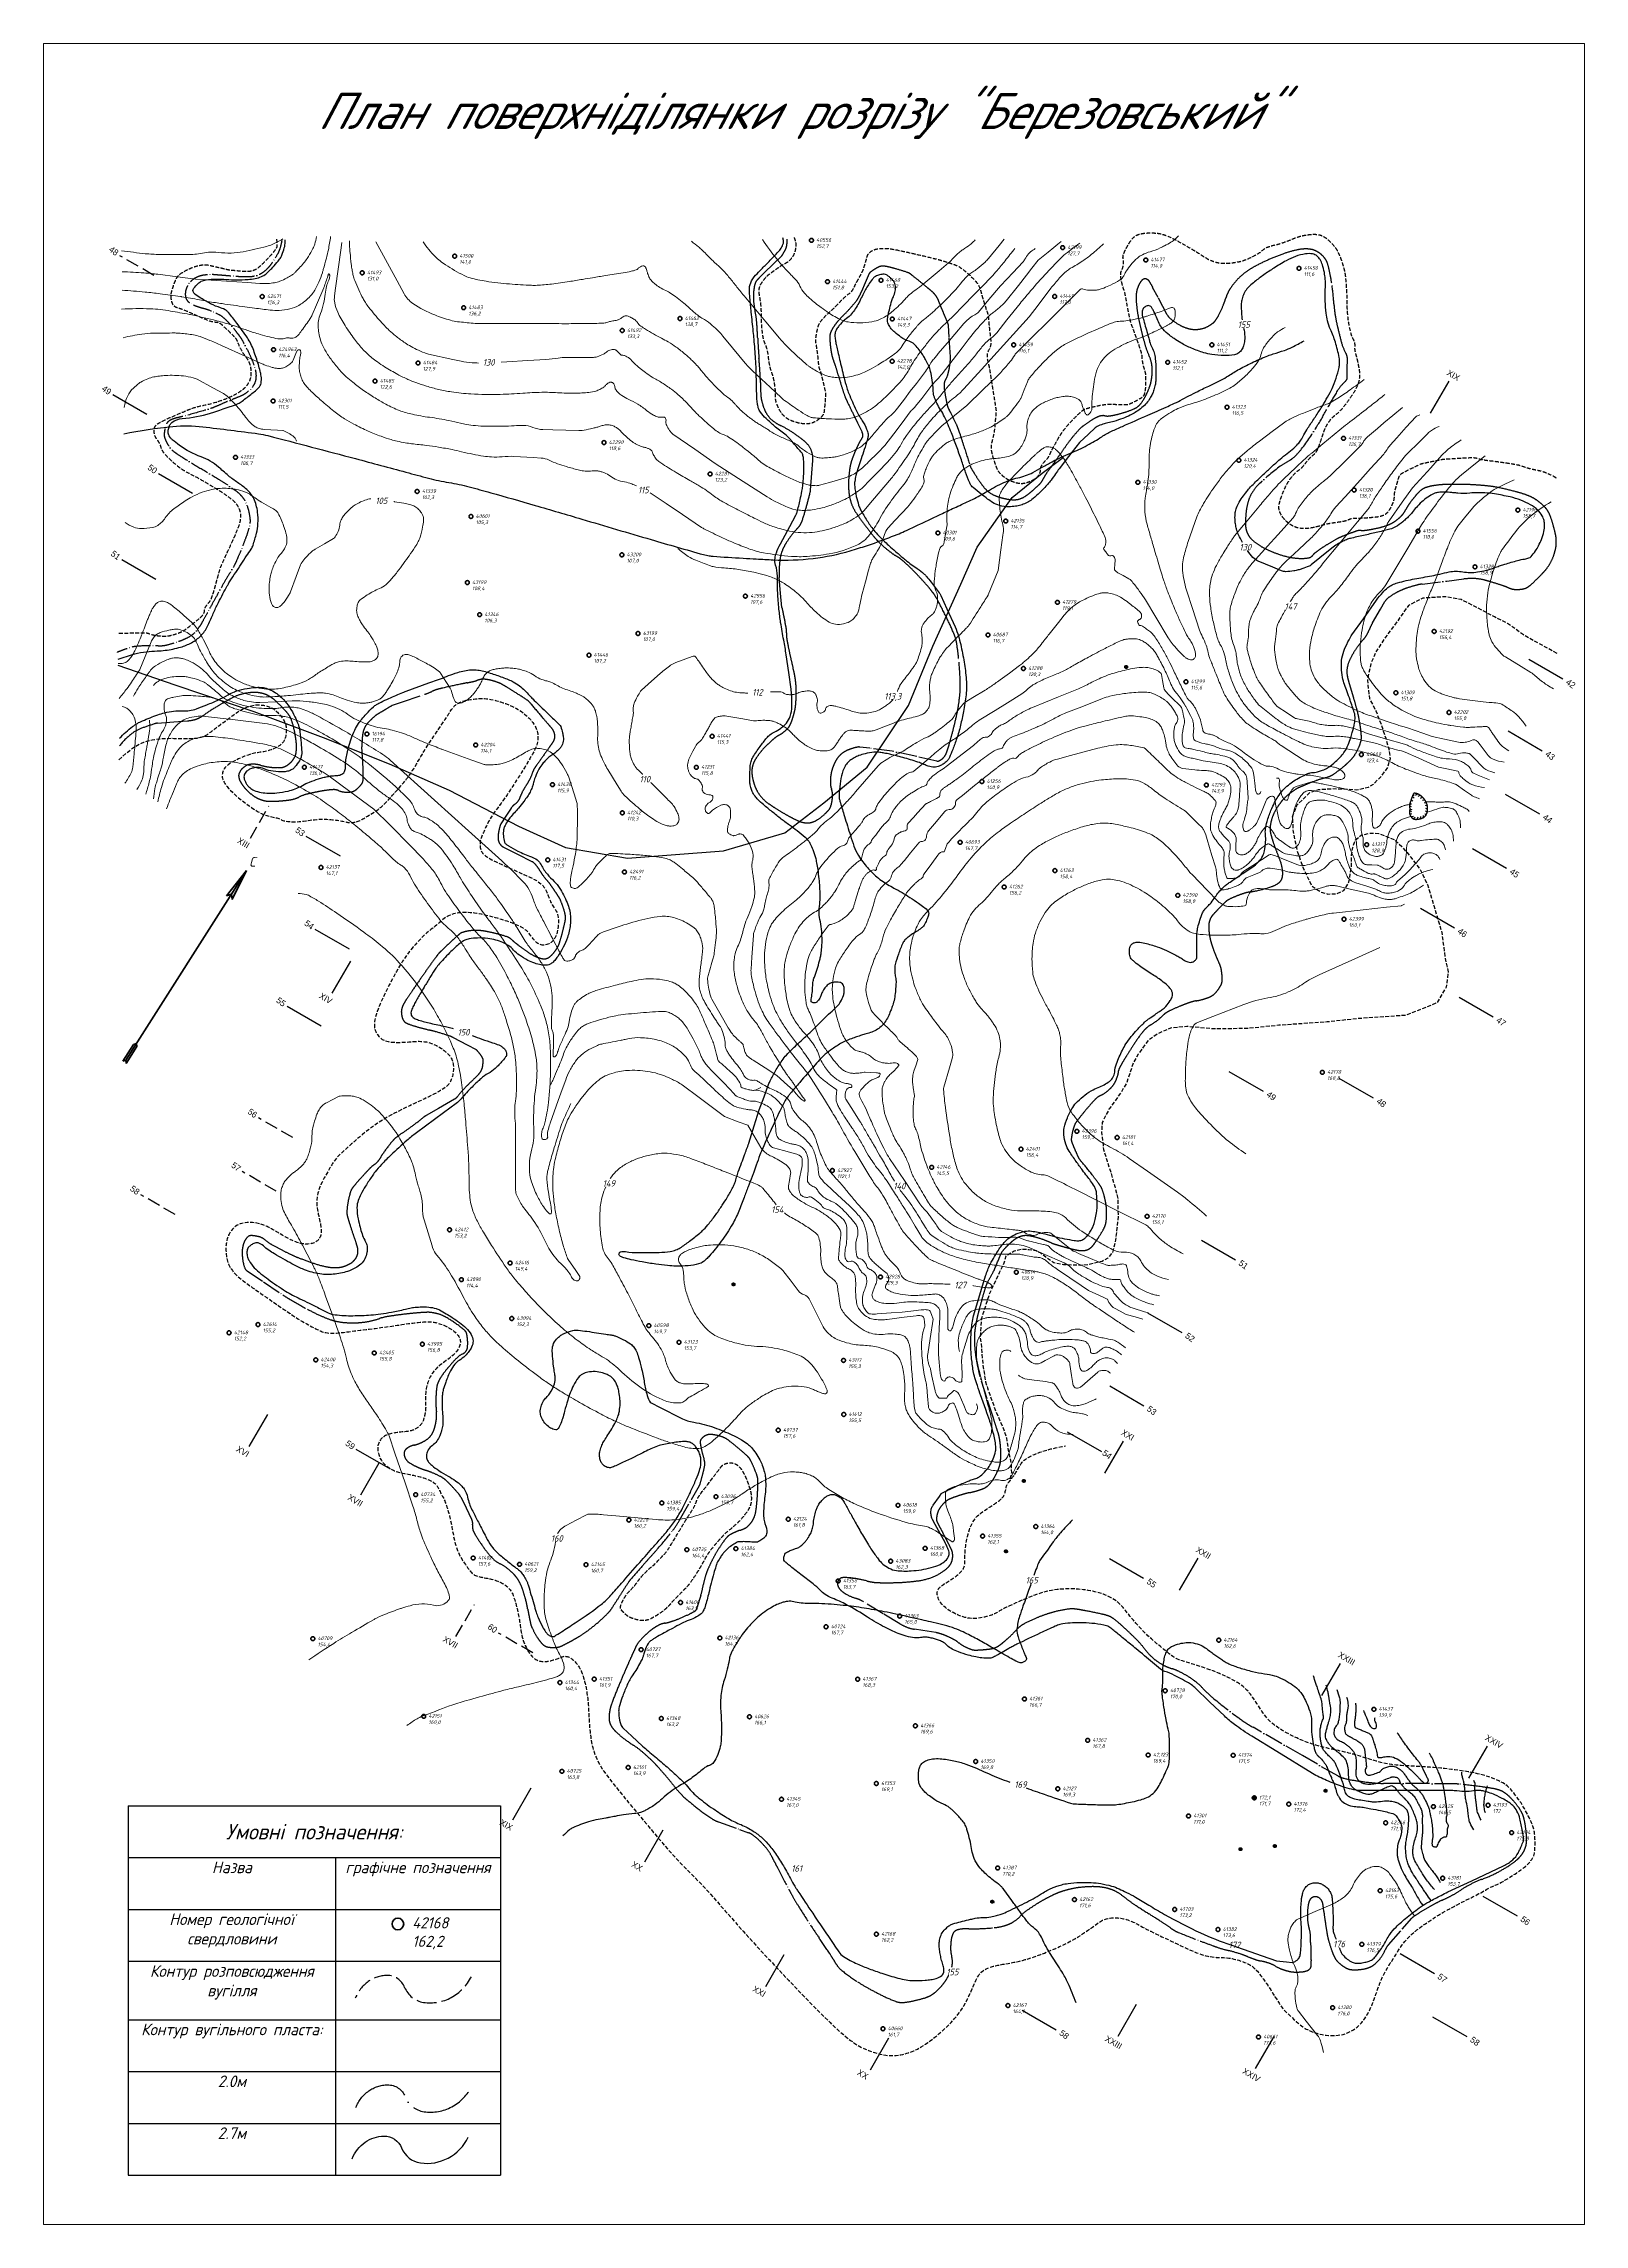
# Model space of a CAD drawing. Header units: millimetres. Extents: x -994 to -400, y 519 to 1360.
import ezdxf

# ---------------------------------------------------------------- set-up
doc = ezdxf.new("R2010")
doc.units = ezdxf.units.MM
for name, pattern in [('ACAD_ISO02W100', [15, 12, -3]), ('ACAD_ISO04W100', [30, 24, -3, 0, -3]), ('DASHED', [7, 5, -2, 0]), ('K5LT_THIN', [0])]:
    doc.linetypes.add(name, pattern=pattern)
for name, color, linetype in [('Висоти', 2, 'Continuous'), ('Кривульки', 1, 'Continuous'), ('Пунктир', 210, 'ACAD_ISO02W100'), ('Свердловини', 4, 'Continuous')]:
    doc.layers.add(name, color=color, linetype=linetype)
doc.layers.add('Кривульки Товсты', color=70, linetype='Continuous', lineweight=30)
doc.styles.add('GOST-2.304_Type-B_italic', font='GOST Common Italic.ttf')
doc.styles.add('KTEXTSTYLE', font='GOST_AU.SHX', dxfattribs={"width": 0.96, "height": 5})
doc.linetypes.add('164 Фуникулер стр.', pattern='A,0,[18,Russia-GOST_Topo.shx,S=0.05,R=0,X=0,Y=0],-4,[17,Russia-GOST_Topo.shx,S=0.05,R=0,X=0,Y=0],-4,[18,Russia-GOST_Topo.shx,S=0.05,R=0,X=0,Y=0],-4,[17,Russia-GOST_Topo.shx,S=0.05,R=0,X=0,Y=0],-6', length=18)

# ---------------------------------------------------------------- blocks, each defined once
blk = doc.blocks.new('*U19')
at = {"layer": 'Кривульки', "linetype": 'DASHED'}
blk.add_line((-0.39, -0.78), (0.01, 0.02), dxfattribs=at)
blk = doc.blocks.new('*U20')
at = {"layer": 'Кривульки', "color": 0, "linetype": 'ByBlock', "lineweight": -2, "transparency": 16777216}
for p, rotation in [((-466.66, 1068.29), 68.17253344186628), ((-466.21, 1069.49), 71.32989628019898), ((-465.73, 1070.67), 31.55500798940302), ((-464.47, 1070.56), 341.499720266956), ((-463.32, 1070.01), 326.8025003304939), ((-462.33, 1069.19), 315.5199865697028), ((-461.49, 1068.22), 305.7144764133548), ((-467.34, 1064.09), 80.21221229638726), ((-467.34, 1065.84), 91.82357454418054), ((-467.31, 1062.81), 103.9678944682288), ((-467.13, 1067.09), 69.27362415729093), ((-467.21, 1064.56), 100.4800370997453), ((-466.75, 1061.66), 124.9060488196375), ((-465.8, 1060.83), 158.6066965059905), ((-464.53, 1060.69), 183.3794048770098), ((-463.27, 1060.9), 194.8149941261452), ((-462.06, 1061.33), 205.6997497658722), ((-461.1, 1062.17), 234.7062429680587), ((-460.85, 1067.1), 293.8001353856288), ((-460.57, 1063.33), 254.6164202524942), ((-460.46, 1065.88), 281.5754198958734), ((-460.39, 1064.6), 266.9745743861476)]:
    blk.add_blockref('*U19', p, dxfattribs=dict(at, rotation=rotation))
blk = doc.blocks.new('*T21')
at = {"color": 0, "linetype": 'ByBlock', "lineweight": -2, "transparency": 16777216}
for p, q in [((0, 0), (143.5, 0)), ((0, 0), (0, -142.52)), ((143.5, 0), (143.5, -142.52)), ((0, -20), (143.5, -20)), ((80, -20), (80, -142.52)), ((0, -40), (143.5, -40)), ((0, -60), (143.5, -60)), ((0, -82.52), (143.5, -82.52)), ((0, -102.52), (143.5, -102.52)), ((0, -122.52), (143.5, -122.52)), ((0, -142.52), (143.5, -142.52))]:
    blk.add_line(p, q, dxfattribs=at)
at = {"color": 0, "transparency": 16777216, "style": 'GOST-2.304_Type-B_italic'}
for s, insert, char_height, width, attachment_point in [('{\\fGOST Common|b0|i1|c204|p34;Умовні позначення:}', (71.75, -10), 6, 140.5, 5), ('{\\fGOST Common|b0|i1|c204|p34;Назва}', (40, -21.5), 4.5, 77, 2), ('{\\fGOST Common|b0|i1|c204|p34;графічне позначення}', (111.75, -21.5), 4.5, 60.5, 2), ('{\\fGOST Common|b0|i1|c204|p34;Номер геологічної свердловини}', (40, -41.5), 4.5, 77, 2), ('{\\fGOST Common|b0|i1|c204|p34;Контур розповсюдження вугілля}', (40, -61.5), 4.5, 77, 2), ('{\\fGOST Common|b0|i1|c204|p34;Контур вугільного пласта:}', (40, -84.02), 4.5, 77, 2), ('{\\fGOST Common|b0|i1|c204|p34;2.0м}', (40, -104.02), 4.5, 77, 2), ('{\\fGOST Common|b0|i1|c204|p34;2.7м}', (40, -124.02), 4.5, 77, 2)]:
    blk.add_mtext(s, dxfattribs=dict(at, insert=insert, char_height=char_height, width=width, attachment_point=attachment_point))

msp = doc.modelspace()

# ---------------------------------------------------------------- hatches: boundary and pattern name
at = {"layer": 'Кривульки', "linetype": 'DASHED'}
h = msp.add_hatch(color=256, dxfattribs=at)
h.dxf.hatch_style = 1
h.paths.add_polyline_path([(-915.7, 1040.92), (-921.47, 1031.85), (-921.24, 1029.78)])
h.paths.add_polyline_path([(-962.27, 967.76), (-962.1, 966.54), (-957.97, 973.04), (-958.14, 974.26)])

# ---------------------------------------------------------------- linework, layer by layer
at = {"color": 7, "linetype": 'K5LT_THIN', "lineweight": 18}
for p, q in [((-993.95, 518.84), (-993.95, 1359.84)), ((-993.95, 1359.84), (-399.95, 1359.84)), ((-399.95, 1359.84), (-399.95, 518.84)), ((-399.95, 518.84), (-993.95, 518.84))]:
    msp.add_line(p, q, dxfattribs=at)
at = {"linetype": 'DASHED', "lineweight": 30}
msp.add_lwpolyline([(-873.79, 606.07, -0.144438), (-868.81, 612.46, -0.153824), (-861.57, 614.83, -0.312061), (-854.76, 610.23, 0.270085), (-847.5, 604.46, 0.160486), (-836.79, 606.35, 0.156477), (-829.05, 614.36)], format="xyb", dxfattribs=at)
at = {"linetype": 'ACAD_ISO04W100', "lineweight": 30, "flags": 128}
msp.add_lwpolyline([(-873.58, 563.91, -0.144438), (-868.6, 570.29, -0.153824), (-861.36, 572.66, -0.312061), (-854.55, 568.06, 0.270085), (-847.29, 562.29, 0.160486), (-836.57, 564.18, 0.156477), (-828.84, 572.2)], format="xyb", dxfattribs=at)
at = {"lineweight": 30}
msp.add_lwpolyline([(-874.97, 544.14, -0.144438), (-869.99, 550.52, -0.153824), (-862.74, 552.89, -0.312061), (-855.94, 548.3, 0.270085), (-848.67, 542.53, 0.160486), (-837.96, 544.42, 0.156477), (-830.22, 552.43)], format="xyb", dxfattribs=at)
at = {"layer": 'Кривульки', "linetype": 'DASHED'}
for p, q in [((-951.42, 1270.45), (-964.58, 1278.05)), ((-914.24, 1053.46), (-907.12, 1065.8)), ((-897.91, 937.94), (-911.07, 945.54)), ((-904.24, 917.27), (-917.41, 924.87)), ((-943.25, 908.27), (-956.41, 915.87)), ((-834.98, 745.53), (-827.85, 757.87)), ((-805.39, 739.28), (-818.55, 746.88))]:
    msp.add_line(p, q, dxfattribs=at)
at = {"layer": 'Кривульки', "linetype": 'ByBlock'}
for p, q in [((-459.22, 1217.29), (-452.09, 1229.64)), ((-954.17, 1216.78), (-967.33, 1224.38)), ((-936.5, 1186.37), (-949.66, 1193.97)), ((-950.67, 1153.12), (-963.83, 1160.72)), ((-408.25, 1114.73), (-421.41, 1122.33)), ((-416.17, 1087.03), (-429.34, 1094.63)), ((-417.16, 1062.64), (-430.33, 1070.24)), ((-879.56, 1046.5), (-892.72, 1054.1)), ((-429.94, 1041.66), (-443.1, 1049.26)), ((-450.02, 1018.68), (-463.18, 1026.28)), ((-876.07, 1010.61), (-889.24, 1018.21)), ((-882.65, 993.62), (-875.53, 1005.96)), ((-886.91, 980.86), (-900.07, 988.46)), ((-435.09, 984.37), (-448.25, 991.97)), ((-523.68, 955.71), (-536.85, 963.31)), ((-481.26, 953.12), (-494.43, 960.72)), ((-534.44, 890.69), (-547.6, 898.29)), ((-555.04, 862.65), (-568.2, 870.25)), ((-569.78, 834.43), (-582.94, 842.03)), ((-914.66, 818.87), (-907.53, 831.21)), ((-586.03, 816.77), (-599.2, 824.37)), ((-860.24, 810.02), (-873.4, 817.62)), ((-584.77, 808.6), (-577.65, 820.94)), ((-871.65, 800.2), (-864.53, 812.54)), ((-569.86, 767.86), (-583.02, 775.46)), ((-555.98, 763.36), (-548.85, 775.7)), ((-501.14, 722.85), (-494.01, 735.19)), ((-444.46, 690.94), (-437.34, 703.28)), ((-813.06, 674.86), (-805.93, 687.2)), ((-762.22, 658.69), (-755.09, 671.03)), ((-425.75, 637.69), (-438.92, 645.29)), ((-715.55, 610.61), (-708.42, 622.95)), ((-457.76, 615.52), (-470.92, 623.12)), ((-603.53, 593.77), (-616.69, 601.37)), ((-579.69, 591.44), (-572.57, 603.78)), ((-445.17, 591.19), (-458.34, 598.79)), ((-675.21, 578.44), (-668.08, 590.78)), ((-526.68, 578.94), (-519.56, 591.28))]:
    msp.add_line(p, q, dxfattribs=at)
at = {"layer": 'Кривульки', "linetype": 'ByBlock', "lineweight": 40}
for p, q in [((-962.27, 967.76), (-915.7, 1040.92)), ((-959.32, 973.89), (-963.45, 967.4)), ((-962.27, 967.76), (-963.45, 967.4)), ((-962.27, 967.76), (-962.1, 966.54)), ((-957.97, 973.04), (-962.1, 966.54)), ((-958.14, 974.26), (-959.32, 973.89)), ((-958.14, 974.26), (-957.97, 973.04))]:
    msp.add_line(p, q, dxfattribs=at)
at = {"layer": 'Кривульки', "linetype": 'ByBlock', "lineweight": 35}
for p, q in [((-915.7, 1040.92), (-923.45, 1031.18)), ((-915.7, 1040.92), (-921.24, 1029.78)), ((-923.45, 1031.18), (-921.47, 1031.85)), ((-921.24, 1029.78), (-921.47, 1031.85))]:
    msp.add_line(p, q, dxfattribs=at)
at = {"layer": 'Кривульки', "lineweight": 20}
for points in [[(-963.91, 1279.98, 0.013195), (-954.75, 1278.83, 0.021953), (-949.21, 1278.52, 0.00269), (-937.97, 1278.46, 0.019176), (-936.39, 1278.52, 0.031243), (-933.52, 1278.93, -0.028595), (-930.38, 1279.38, -0.053965), (-926.62, 1279.31, 0.0406), (-921.62, 1279.07, 0.038049), (-917.03, 1279.58, 0.018925), (-907.97, 1281.64, 0.042399), (-905.9, 1282.39, 0.020135), (-901.78, 1284.49)], [(-585.35, 1282.67, -0.018346), (-589.93, 1278.58, -0.026545), (-593.33, 1276.05, -0.018956), (-598.01, 1273.19, 0.051893), (-599.65, 1272.03, 0.028976), (-602.27, 1269.46, 0.020446), (-605.6, 1265.47), (-610.58, 1258.98), (-614.04, 1254.48), (-623.94, 1243.54), (-632.43, 1234.14), (-639.18, 1226.68, -0.042428), (-642.44, 1223.64, 0.027648), (-647.57, 1219.13, 0.018575), (-652.05, 1214.39, 0.025277), (-655.03, 1210.62, 0.034952), (-658.02, 1205.74, -0.031301), (-661.32, 1200.26, -0.005273), (-665.77, 1193.95, -0.019106), (-667.09, 1192.27), (-674.36, 1183.66), (-677.74, 1179.67, -0.055692), (-679.16, 1178.32, -0.028359), (-682.35, 1176.19, -0.032895), (-685.18, 1174.76, -0.021818), (-689.67, 1173.09, -0.024867), (-693.8, 1171.97, -0.02752), (-697.62, 1171.35, -0.040839), (-701.97, 1171.25, -0.039465), (-706.42, 1171.87, -0.024633), (-712.32, 1173.47, -0.032801), (-716.58, 1175.17, -0.002227), (-720.04, 1176.85, -0.003153), (-722.48, 1178.06, -0.003862), (-728.52, 1181.17, -0.007422), (-731.62, 1182.86, -0.034908), (-735.77, 1185.59, 0.02655), (-741.16, 1189.27, 0.00904), (-744.79, 1191.39, -0.006188), (-750.12, 1194.46, -0.011609), (-755.98, 1198.11, -0.044186), (-757.4, 1199.24, -0.050446), (-758.04, 1199.98, -0.02926), (-758.92, 1201.4, -0.059322), (-759.24, 1202.22, 0.0868), (-759.49, 1202.76, 0.093759), (-759.97, 1203.23, 0.056564), (-760.96, 1203.75, 0.04557), (-762.13, 1204.08, -0.043077), (-763.37, 1204.43, -0.019599), (-765.22, 1205.2, -0.036271), (-766.17, 1205.73, -0.024221), (-767.1, 1206.4, -0.010038), (-769.22, 1208.18, -0.024058), (-770.89, 1209.78, 0.027305), (-772.37, 1211.19, 0.046506), (-773.42, 1211.93, 0.042605), (-774.7, 1212.52, 0.071156), (-776.35, 1212.87, 0.079604), (-777.84, 1212.72, 0.016177), (-779.34, 1212.28, -0.018039), (-780.69, 1211.89, -0.001898), (-782.06, 1211.55, -0.002406), (-783.14, 1211.3, -0.017663), (-786.36, 1210.66, -0.047027), (-787.6, 1210.59), (-797.67, 1210.89), (-801.45, 1211, -0.091587), (-805.35, 1211.84, 0.097666), (-809.02, 1212.58, 0.020037), (-812.54, 1212.46, -0.016422), (-816.83, 1212.28, -0.0022), (-821.05, 1212.26, -0.004313), (-823.21, 1212.28, -0.01782), (-827.47, 1212.51, -0.021755), (-830.94, 1212.97, -0.01669), (-833.28, 1213.47, 0.008867), (-837.69, 1214.47, 0.019933), (-845.15, 1215.73, -0.022505), (-851.76, 1216.88, -0.03637), (-856.8, 1218.38, -0.033016), (-862.07, 1220.79, -0.016209), (-866.17, 1223.17, -0.014534), (-870.57, 1226.11, -0.0115), (-874.76, 1229.23, -0.017948), (-877.32, 1231.39, -0.027539), (-879.34, 1233.43, -0.016358), (-882.43, 1237.15, -0.028193), (-885.08, 1240.99, -0.038166), (-886.64, 1244.06, -0.037191), (-887.58, 1246.88, -0.039865), (-888.03, 1249.62, -0.021643), (-888.12, 1251.65, -0.036026), (-888.03, 1252.87, -0.062749), (-887.25, 1255.71, 0.045534), (-886.04, 1259.58, 0.021092), (-885.4, 1263.26, -0.026172), (-884.86, 1266.23, -0.05457), (-884.12, 1268.31, 0.080625), (-883.69, 1269.74, 0.03233), (-883.66, 1270.31, 0.050967), (-883.69, 1270.68, 0.049313), (-883.75, 1270.85, 0.074654), (-883.81, 1270.96, 0.236282), (-884.02, 1271.04, 0.305555), (-884.16, 1270.94, 0.004584), (-884.24, 1270.69, -0.002524), (-884.38, 1270.25, -0.000551), (-885.87, 1265.78, -0.021308), (-885.91, 1265.67), (-888.73, 1259.14), (-890.41, 1255.25, -0.044995), (-891.19, 1253.82, -0.012891), (-894.47, 1249.16, -0.013549), (-895.84, 1247.42, -0.036605), (-896.4, 1246.83, -0.081719), (-896.95, 1246.48, -0.057988), (-897.82, 1246.22, -0.114095), (-898.99, 1246.28, 0.102536), (-900.28, 1246.38, 0.058974), (-901.18, 1246.16, -0.07208), (-901.91, 1245.99, -0.054169), (-903.64, 1246.05, -0.028513), (-906.86, 1246.7, -0.005379), (-910.48, 1247.68, -0.007337), (-913.11, 1248.47, -0.012114), (-917.29, 1249.9, 0.01239), (-921.39, 1251.3, 0.014217), (-927.2, 1252.95, 0.008677), (-936.83, 1255.21, 0.007936), (-937.76, 1255.4, 0.001019), (-945.01, 1256.71, 0.034949), (-952.85, 1257.56, 0.024969), (-963.87, 1257.43)], [(-963.73, 1264.73, -0.007006), (-954.83, 1264.03, -0.010769), (-949.06, 1263.37, -0.000219), (-941.17, 1262.28, -0.004267), (-940.76, 1262.23, -0.009843), (-933.88, 1261.02, 0.010873), (-927.64, 1259.94, 0.00186), (-925.13, 1259.57, 0.000534), (-916.37, 1258.33, 0.002876), (-912.62, 1257.82, 0.001804), (-906.64, 1257.07, 0.045794), (-903.1, 1256.97, 0.039355), (-899.01, 1257.55, 0.075179), (-895.54, 1258.89, 0.065087), (-892.11, 1261.49, 0.022518), (-890.22, 1263.54, 0.044069), (-889.4, 1264.71, 0.030082), (-887.81, 1267.87, 0.027957), (-886.5, 1271.46, 0.005758), (-886.15, 1272.68, 0.001602), (-884.94, 1277.09, 0.017368), (-884.18, 1280.35, 0.011246), (-883.3, 1285.44)], [(-963.66, 1271.85, -0.009958), (-955.28, 1271.42, -0.015447), (-949.9, 1270.87), (-942.37, 1269.87), (-935.45, 1268.94), (-915.54, 1267.68), (-910.55, 1267.36, 0.027529), (-907.55, 1267.34, 0.031114), (-904.9, 1267.63, 0.048894), (-902.87, 1268.19, 0.033926), (-900.1, 1269.47, 0.013631), (-898.29, 1270.53, 0.037858), (-897.68, 1270.98, 0.019768), (-896.89, 1271.71, 0.010262), (-895.46, 1273.21, 0.012231), (-893.74, 1275.17, 0.013945), (-892.33, 1276.97, 0.029938), (-891.85, 1277.71, 0.00741), (-890.13, 1280.82, 0.046361), (-889.43, 1282.49, 0.027983), (-888.7, 1285.4)], [(-594.5, 1282.86, 0.017185), (-599.94, 1278.78, 0.033008), (-602.55, 1276.38, 0.001683), (-608.76, 1269.83, 0.010092), (-609.77, 1268.71, 0.002471), (-615.6, 1261.92, 0.007481), (-617.48, 1259.63), (-622.59, 1253.25), (-626.52, 1248.34, -0.061867), (-628.64, 1246.27, 0.048417), (-631.43, 1243.7, 0.018209), (-634.34, 1240.18, -0.017229), (-637.42, 1236.46, -0.006048), (-640.85, 1232.67, 0.008095), (-643.4, 1229.83, 0.009981), (-646.3, 1226.37, -0.008861), (-649.55, 1222.46, -0.014048), (-652.53, 1219.19, 0.012347), (-655.93, 1215.49, 0.012305), (-658.34, 1212.6, 0.009492), (-661.28, 1208.73, 0.038925), (-663.36, 1205.37, -0.046505), (-665.14, 1202.58, -0.014942), (-667.7, 1199.49, -0.014128), (-670.6, 1196.38), (-675.38, 1191.52), (-678.15, 1188.71, -0.046501), (-679.81, 1187.31, -0.021959), (-683.69, 1184.86, -0.025159), (-686.59, 1183.39, -0.01773), (-690.87, 1181.67, -0.027867), (-693.83, 1180.78, -0.022432), (-697.6, 1180.05, -0.062855), (-702.84, 1179.94, -0.07357), (-707.19, 1181.05, -0.018908), (-711.63, 1183.12, -0.024127), (-714.95, 1185.04), (-724.24, 1191), (-735.04, 1197.92), (-742.93, 1203.42), (-751.32, 1209.27, -0.077175), (-752.31, 1210.22, -0.045522), (-753.55, 1212.18, -0.023748), (-753.88, 1212.92, -0.030964), (-754.08, 1213.52, -0.145937), (-754.05, 1214.24, 0.145479), (-754.03, 1214.95, 0.101194), (-754.34, 1215.6, 0.233084), (-754.64, 1215.75), (-755.94, 1215.75), (-756.76, 1215.75, -0.096838), (-757.27, 1215.85, -0.027657), (-758.87, 1216.61, -0.047766), (-761.35, 1218.27, 0.032522), (-764.91, 1220.83, 0.038359), (-768.4, 1222.65, -0.049614), (-771.08, 1224.13, -0.047432), (-772.36, 1225.2, -0.047955), (-773.4, 1226.48, -0.132959), (-773.77, 1227.6, 0.148619), (-774.14, 1228.6, 0.0724), (-774.65, 1229.1, 0.121267), (-775.05, 1229.26, 0.110859), (-775.6, 1229.22, 0.072305), (-776.38, 1228.87, 0.068235), (-777.15, 1228.19, -0.059869), (-778.02, 1227.4, -0.036659), (-779.58, 1226.48, -0.040761), (-781.08, 1225.86, -0.049752), (-783.72, 1225.32, -0.024577), (-789.15, 1225.02, -0.017416), (-795.81, 1225.21, 0.018903), (-801.94, 1225.36, 0.017136), (-809.26, 1225.02, -0.014518), (-817.9, 1224.57, -0.018169), (-829.21, 1224.72, -0.027255), (-836.71, 1225.51, -0.017167), (-841.66, 1226.48, -0.018084), (-846.29, 1227.73, -0.011927), (-850.5, 1229.14, -0.016525), (-853.48, 1230.33, -0.021121), (-857.43, 1232.27, -0.015934), (-862.47, 1235.22, -0.012695), (-865.29, 1237.1, -0.016056), (-867.43, 1238.71, -0.034769), (-870.7, 1241.73, -0.028853), (-874.15, 1245.85, -0.009417), (-875.95, 1248.37, -0.009013), (-877.74, 1251.07, -0.016578), (-879.27, 1253.67, -0.017198), (-880.58, 1256.27, -0.059009), (-881.73, 1259.83, -0.08257), (-881.81, 1262.51), (-881.41, 1265.48), (-880.4, 1272.91), (-879.42, 1280.15), (-879.02, 1283.08)], [(-876.06, 1283.78, 0.00633), (-875.93, 1280.71, 0.012229), (-875.8, 1279.12, 0.001034), (-875.35, 1274.84, 0.005537), (-875.26, 1274.05, 0.013801), (-874.97, 1272.24, 0.013363), (-874.57, 1270.39, 0.032187), (-874, 1268.54, 0.015531), (-872.45, 1264.85, 0.013693), (-870.82, 1261.55, 0.027102), (-869.87, 1259.95, 0.015839), (-868.56, 1258.13, 0.010024), (-866.34, 1255.36, 0.006294), (-864, 1252.63, 0.010705), (-862.57, 1251.07, 0.016617), (-860.67, 1249.21, 0.014092), (-858.3, 1247.16, 0.01086), (-856.74, 1245.95, 0.010327), (-855.06, 1244.75, 0.01989), (-852.94, 1243.42, 0.015618), (-850.14, 1241.93, 0.018648), (-847.04, 1240.55, 0.041844), (-845.59, 1240.1), (-836.22, 1238.05), (-833.03, 1237.35, 0.038689), (-828.75, 1236.75, 0.012388), (-826.34, 1236.66)], [(-865.82, 1283.36), (-857.64, 1268.3), (-854.97, 1263.39, 0.117115), (-851.58, 1259.61, 0.061855), (-843.17, 1255.19, 0.018177), (-837.07, 1253.15, 0.042376), (-834.37, 1252.6, 0.010357), (-828.38, 1252.01, 0.019069), (-825.11, 1251.89), (-811.09, 1251.89), (-801.26, 1251.89, -0.003009), (-798.9, 1251.87, 0.001508), (-794.21, 1251.83, 0.003659), (-790.54, 1251.84, 0.001483), (-781.48, 1251.94, 0.006572), (-778.33, 1252.03, 0.024981), (-777.5, 1252.1, 0.052055), (-776.79, 1252.28, -0.026051), (-775.4, 1252.71, -0.032772), (-773.7, 1253.02, 0.059694), (-772.77, 1253.24, 0.026652), (-772.47, 1253.37, 0.007632), (-771.44, 1253.89, 0.0382), (-770.78, 1254.31, -0.043004), (-770.19, 1254.68, -0.140201), (-769.25, 1254.86, -0.104319), (-768.03, 1254.49, -0.000587), (-767.67, 1254.29, -0.001206), (-767.49, 1254.19, -0.001889), (-766.95, 1253.89, -0.001403), (-766.23, 1253.48, -0.120812), (-765.06, 1252.35, 0.095683), (-763.66, 1250.87, 0.016175), (-761.86, 1249.67, 0.009905), (-758.84, 1247.86, 0.015134), (-755.71, 1246.2, -0.018243), (-753.12, 1244.81, -0.025271), (-750.05, 1242.79, -0.020475), (-746.51, 1239.97, -0.013209), (-743.51, 1237.23, -0.021502), (-741.78, 1235.41, -0.01279), (-740.52, 1233.9, 0.011176), (-739.09, 1232.16, 0.011403), (-736.1, 1228.85, 0.011224), (-732.9, 1225.62, 0.041028), (-730.14, 1223.35, -0.053339), (-728.06, 1221.56, -0.016093), (-727.3, 1220.7, 0.01819), (-726.63, 1219.94, 0.011788), (-724.92, 1218.23, 0.015644), (-723.56, 1217.02, 0.007654), (-722.42, 1216.08, 0.008132), (-721.31, 1215.23, 0.007339), (-719.91, 1214.23, 0.00788), (-718.58, 1213.34, 0.019187), (-717.11, 1212.46, -0.016543), (-715.41, 1211.46, -0.02372), (-714.21, 1210.62, 0.029447), (-713.23, 1209.95, 0.018782), (-712.39, 1209.49, 0.00536), (-709.36, 1208, 0.015378), (-707.25, 1207.07, -0.016354), (-705.26, 1206.19, -0.062476), (-703.1, 1204.79, 0.037814), (-699.65, 1202.31, 0.024517), (-696.32, 1200.5, 0.072712), (-695.1, 1200.11, 0.04035), (-693.97, 1200.02, 0.021107), (-691.8, 1200.12, 0.01215), (-689.22, 1200.41, 0.018073), (-687.49, 1200.7, 0.030019), (-685.61, 1201.22, 0.019259), (-682.77, 1202.31, 0.028889), (-679.77, 1203.8, 0.048231), (-678.13, 1204.96, 0.0194), (-676.42, 1206.56, 0.016469), (-674.55, 1208.57, 0.008212), (-672.86, 1210.59, -0.008834), (-671.28, 1212.46, -0.0292), (-667.25, 1216.57, 0.045211), (-664.73, 1219.31), (-662.12, 1222.73), (-659.81, 1225.75), (-657.45, 1228.82), (-653.94, 1233.42, 0.04506), (-652.48, 1235.73, -0.054111), (-651.22, 1237.64, -0.001437), (-650.12, 1238.97, -0.001461), (-649.03, 1240.27), (-644.77, 1245.31), (-642.7, 1247.77), (-639.24, 1251.86, -0.027957), (-638.7, 1252.44, -0.009632), (-636.99, 1253.99, -0.083391), (-634.88, 1255.3, 0.123567), (-633.52, 1256.29), (-629.53, 1261.11), (-625.1, 1266.44), (-620.22, 1271.61), (-616.44, 1275.61, 0.055529), (-615.64, 1276.67, -0.029703), (-614.26, 1278.72, -0.064012), (-613.42, 1279.56, -0.034764), (-611.62, 1280.77)], [(-847.69, 1283.36, 0.040742), (-843, 1277.72, 0.059217), (-839.06, 1274.55, 0.017137), (-831.86, 1270.37, 0.057667), (-829.55, 1269.46, 0.027595), (-823.39, 1268.18, 0.019043), (-814.33, 1267.15, 0.006385), (-805.84, 1266.63, 0.025861), (-803.74, 1266.64, 0.015013), (-798.16, 1267.11, 0.01213), (-791.3, 1268.07, 0.000873), (-786.19, 1268.92, -0.001157), (-782.34, 1269.56, -0.001875), (-777.31, 1270.36, 0.001394), (-770.55, 1271.44, 0.014899), (-767.42, 1272.04, 0.024637), (-765.56, 1272.55, 0.145704), (-764.79, 1273.09, -0.117975), (-763.89, 1273.79, -0.074671), (-762.88, 1274.08, -0.150891), (-762.36, 1273.99, -0.069014), (-761.96, 1273.71, -0.119583), (-761.8, 1273.48, -0.006047), (-761.67, 1273.1, -0.00316), (-761.44, 1272.39, -0.007686), (-761.08, 1271.24, 0.009172), (-760.79, 1270.28, 0.065346), (-760.39, 1269.45, 0.04037), (-759.47, 1268.27, 0.040197), (-758.3, 1267.17, 0.027545), (-756.38, 1265.82, 0.032272), (-754.07, 1264.58, -0.03874), (-752.17, 1263.52, -0.013675), (-749.74, 1261.81, -0.012365), (-747.15, 1259.78, -0.016155), (-745.07, 1257.95, 0.014452), (-742.75, 1255.9, 0.040419), (-739.21, 1253.4, -0.046738), (-736.17, 1251.19, -0.016685), (-733.68, 1248.85, -0.02369), (-732.07, 1247.07), (-728.34, 1242.53), (-723.46, 1236.6, 0.022163), (-721.98, 1234.95, 0.011339), (-718.89, 1231.95), (-713.87, 1227.29), (-709.62, 1223.34, 0.030707), (-708.31, 1222.26, 0.007829), (-702.87, 1218.46, 0.017047), (-699.53, 1216.36, 0.048567), (-698.27, 1215.79, 0.059335), (-697.08, 1215.53, 0.012979), (-691.54, 1215.14, 0.010818), (-686.17, 1215.03, 0.026566), (-683.99, 1215.14, 0.052866), (-681.41, 1215.7, 0.039923), (-678.2, 1217.05, 0.018788), (-675.23, 1218.73, 0.030361), (-673.5, 1219.94, 0.01061), (-670.61, 1222.35, 0.019239), (-669.1, 1223.78), (-667.23, 1225.67), (-664.5, 1228.45, 0.018573), (-664.22, 1228.75, 0.004119), (-663.02, 1230.18, 0.048318), (-660.01, 1234.68, -0.038768), (-656.37, 1240.34, -0.005389), (-653.54, 1244, -0.01021), (-651.98, 1245.88, -0.006333), (-649.4, 1248.8, -0.012318), (-648.02, 1250.24, -0.010028), (-645.89, 1252.29, 0.012134), (-644.13, 1253.99), (-638.56, 1259.65), (-636.23, 1262.02), (-631.99, 1266.33), (-628.6, 1269.77, 0.01769), (-628.59, 1269.79, 0.000141), (-626.37, 1272.39, 0.006295), (-623.31, 1276.06, 0.004891), (-619.49, 1280.87)], [(-817.54, 1237.05), (-815.43, 1237.17), (-807.21, 1237.63), (-800.28, 1238.02, 0.029734), (-795.58, 1238.57, -0.043819), (-792.38, 1238.85), (-788.2, 1238.85), (-781.91, 1238.85, 0.079582), (-780.59, 1239.06, 0.039403), (-778.12, 1240.09, 0.062211), (-777.01, 1240.85, -0.075728), (-776.08, 1241.46, -0.050801), (-775.14, 1241.77, -0.060775), (-774.32, 1241.85, -0.054638), (-773.51, 1241.74, -0.136298), (-773.22, 1241.57), (-772.38, 1240.74), (-771.53, 1239.89, 0.198936), (-770.93, 1239.64, -0.10412), (-769.75, 1239.39, -0.022351), (-768.52, 1238.78, -0.053832), (-768.05, 1238.46, -0.036775), (-767.3, 1237.69, 0.027639), (-766.31, 1236.66, 0.005658), (-764.92, 1235.38, 0.008303), (-763.95, 1234.54, 0.019448), (-761.94, 1232.97, 0.015897), (-759.34, 1231.23, 0.013788), (-757.53, 1230.17, -0.013126), (-755.62, 1229.05, -0.00978), (-753.77, 1227.85, -0.009399), (-751.89, 1226.53, -0.024291), (-749.28, 1224.42, -0.017119), (-745.84, 1221.13, -0.013984), (-743.81, 1218.92, 0.018143), (-742.22, 1217.24, 0.008), (-741, 1216.06, 0.003807), (-738.38, 1213.66, 0.014541), (-735.63, 1211.32, 0.021307), (-733.64, 1209.86, 0.074653), (-731.87, 1209.03, -0.066583), (-729.87, 1208.12, -0.018349), (-727.33, 1206.41, -0.008947), (-722.34, 1202.61, -0.017718), (-718.88, 1199.68, 0.028634), (-716.7, 1197.91, 0.030038), (-714.42, 1196.47, 0.012433), (-708.64, 1193.47, 0.008864), (-704.12, 1191.36, 0.017519), (-701.78, 1190.42, 0.024107), (-700.12, 1189.91, 0.023387), (-698.36, 1189.54, 0.039645), (-696.09, 1189.36, 0.070408), (-694.81, 1189.54), (-691.03, 1190.63), (-685.27, 1192.3, 0.040076), (-682.46, 1193.36, 0.047131), (-680.26, 1194.66, 0.022586), (-678.23, 1196.29, 0.018331), (-675.89, 1198.49), (-672.37, 1202.07), (-669.64, 1204.85), (-666.22, 1209.38), (-663.02, 1213.62), (-659.9, 1217.77, -0.056999), (-658.89, 1218.83, 0.052833), (-657.79, 1219.96), (-655.42, 1223.01), (-651.47, 1228.06, -0.029732), (-649.47, 1230.34, 0.030971), (-647.55, 1232.52), (-643.34, 1237.97), (-639.85, 1242.49), (-637.47, 1245.57), (-634.57, 1249.32, -0.021568), (-634.42, 1249.5, -0.001185), (-631.51, 1252.65, -0.001743), (-629.68, 1254.6, -0.005861), (-629.13, 1255.17, -0.052411), (-628.52, 1255.67, 0.024385), (-627.15, 1256.67, 0.017072), (-624.05, 1259.35, 0.038653), (-622.83, 1260.68), (-618.16, 1266.59), (-615.04, 1270.55), (-612.95, 1273.2), (-610.52, 1276.27), (-606.7, 1279.4), (-604.5, 1281.21), (-602.96, 1282.47), (-601.71, 1283.5)], [(-760.17, 1186.61, -0.012066), (-759.39, 1186.12), (-753.94, 1182.46), (-747.71, 1178.27), (-740.27, 1173.27, 0.031814), (-739.17, 1172.63, 0.005424), (-732.47, 1169.37, 0.01193), (-728.11, 1167.43, 0.008763), (-722.08, 1165.04, 0.045687), (-716.4, 1163.48, 0.024769), (-705.63, 1162.1, 0.036405), (-699.63, 1162.07, 0.025416), (-691.11, 1163.08, 0.06769), (-680.44, 1166.43, 0.120818), (-675.52, 1170.41, 0.040747), (-671.87, 1176.12, -0.034538), (-667.64, 1182.91, -0.014663), (-662.82, 1189.19, 0.034984), (-660.91, 1191.9, 0.042889), (-658.78, 1196.22, -0.033143), (-656.13, 1201.85, -0.005712), (-654.47, 1204.78, -0.019039), (-653.92, 1205.64, -0.029512), (-652.55, 1207.39, -0.01767), (-650, 1210.08, -0.005438), (-647.36, 1212.63, -0.0186), (-646.56, 1213.33), (-642.76, 1216.42), (-637.99, 1220.28), (-631.8, 1226.3), (-626.17, 1231.77, 0.018496), (-624.51, 1233.51, 0.009075), (-621.34, 1237.22, 0.03223), (-619.58, 1239.66, -0.057363), (-618.52, 1240.98), (-611.66, 1247.79), (-608.01, 1251.4), (-604.5, 1254.88), (-600.1, 1259.25), (-596.01, 1263.3), (-594.22, 1265.08, -0.300538), (-593.39, 1265.24, 0.092312), (-590.89, 1264.73, 0.004616), (-588.8, 1264.71, 0.024013), (-588.4, 1264.73, 0.032643), (-587.68, 1264.84, 0.016072), (-586.26, 1265.22, 0.024043), (-585.24, 1265.58, 0.009082), (-582.6, 1266.71, 0.037932), (-579.14, 1268.6, 0.086969), (-577.88, 1269.77, 0.060041), (-577.3, 1270.76, -0.044533), (-576.57, 1272.1, -0.020988), (-574.73, 1274.63, -0.030624), (-573.29, 1276.23, -0.035474), (-571.9, 1277.42, -0.035388), (-570.36, 1278.4, -0.056664), (-567.37, 1279.59, 0.043969), (-563.49, 1281.04, 0.010061), (-561.78, 1281.89, 0.006927), (-559.35, 1283.21, 0.048384), (-558.29, 1283.94, 0.024731), (-556.46, 1285.66)], [(-744.2, 1283.61, -0.01008), (-741.42, 1281.41, -0.021634), (-740.19, 1280.31, -0.00398), (-736.94, 1277.08, 0.009182), (-735.52, 1275.69, 0.011484), (-733.89, 1274.23, -0.017129), (-732.81, 1273.24, -0.019321), (-731.34, 1271.67, -0.009171), (-728.42, 1268.2, -0.005894), (-725.59, 1264.61, 0.010166), (-723.93, 1262.54), (-715.51, 1252.49), (-710.29, 1246.25, 0.023363), (-707.65, 1243.39, 0.011319), (-701.83, 1237.88, 0.004996), (-700.04, 1236.29, 0.011691), (-699.25, 1235.64, 0.024334), (-698.32, 1234.98, 0.010881), (-696.16, 1233.65, 0.020683), (-694.28, 1232.66, 0.020873), (-692.34, 1231.83, 0.038932), (-691, 1231.44, 0.023812), (-688.76, 1231.09, 0.044788), (-685.75, 1231.02, 0.040092), (-682.43, 1231.52, 0.024607), (-679.32, 1232.41, 0.031178), (-676.96, 1233.38, 0.014857), (-674.92, 1234.44, 0.008174), (-671.32, 1236.55, 0.019164), (-666, 1240.05, 0.0526), (-664.26, 1241.59, 0.048129), (-662.55, 1243.88, -0.032244), (-660.1, 1247.37, -0.005393), (-657.26, 1250.83, -0.019725), (-656.43, 1251.74, -0.037895), (-654.23, 1253.66, 0.02714), (-651.1, 1256.29, 0.005354), (-648.75, 1258.52, 0.003003), (-644.64, 1262.58, 0.032017), (-640.13, 1267.69, -0.051334), (-637.2, 1270.77, -0.045201), (-635.74, 1271.81, 0.038091), (-633.98, 1273.02, 0.016163), (-630.98, 1275.6, 0.035261), (-629.73, 1276.92), (-625.56, 1282.01), (-623.63, 1284.38)], [(-716.83, 1284.26, 0.022754), (-711.33, 1276.8, 0.025049), (-705.71, 1270.53, 0.002704), (-704.48, 1269.3, -0.008709), (-704.1, 1268.91, -0.084713), (-702.38, 1266.33, 0.080695), (-700.6, 1263.61, 0.020976), (-698.67, 1261.67, 0.018776), (-696.35, 1259.69, 0.010459), (-694.17, 1258.03, 0.008243), (-691.33, 1256.03, 0.022792), (-688.94, 1254.57, 0.021134), (-686.25, 1253.22, 0.06704), (-683.75, 1252.48, 0.039636), (-679.36, 1252.16, 0.042675), (-674.61, 1252.59, 0.062444), (-671.49, 1253.56, 0.019994), (-669.21, 1254.71, 0.037723), (-668.07, 1255.45, 0.016262), (-665.87, 1257.27, 0.014183), (-663.48, 1259.49, 0.022046), (-661.39, 1261.74, -0.037379), (-660.12, 1263.04, -0.028171), (-657.73, 1264.89, 0.023594), (-654.86, 1267.08), (-648.74, 1272.22), (-645.13, 1275.26, 0.036717), (-643.17, 1277.17, -0.033248), (-641.02, 1279.29, -0.037179), (-639.56, 1280.37, 0.02056), (-636.86, 1282.24, 0.025627), (-636.18, 1282.81, 0.011722), (-634.79, 1284.16)], [(-664.82, 1109.98, 0.000532), (-664.59, 1110.53, 0.005217), (-663.99, 1111.98, -0.017917), (-663.8, 1112.39, -0.042386), (-663.69, 1112.59, -0.004366), (-662.4, 1114.34, -0.004706), (-660.7, 1116.58, 0.005018), (-659.1, 1118.69, 0.010173), (-658.24, 1119.88, 0.01378), (-657.66, 1120.8, 0.042451), (-657.33, 1121.47, 0.011835), (-656.4, 1123.99, 0.017367), (-655.51, 1126.96, 0.040774), (-655.28, 1128.26, 0.023545), (-655.24, 1129.19, 0.01348), (-655.28, 1130.82, 0.032755), (-655.43, 1132.09, -0.035668), (-655.57, 1133.25, -0.060064), (-655.49, 1134.29, -0.054694), (-655.14, 1135.39, -0.053519), (-654.58, 1136.35, -0.025793), (-653.13, 1138.14, -0.055905), (-651.69, 1139.42, 0.081489), (-650.75, 1140.34, 0.05204), (-650.26, 1141.19, 0.033554), (-649.72, 1142.63, 0.034319), (-649.46, 1143.81, 0.024061), (-649.28, 1145.52, 0.125638), (-649.92, 1148.79, -0.122807), (-650.6, 1152.12, -0.016648), (-650.42, 1154.39, -0.009623), (-649.91, 1158.28, -0.016217), (-648.97, 1163.4, -0.046057), (-648.41, 1165.15, -0.166769), (-647.54, 1166.13, 0.222902), (-646.95, 1166.95), (-646.39, 1170.02), (-645.72, 1173.64, 0.071314), (-645.67, 1174.82, -0.032538), (-645.77, 1177.4, -0.020849), (-645.48, 1181.49, -0.02929), (-644.99, 1184.37, -0.024228), (-644.46, 1186.23, -0.013367), (-643.26, 1189.51, -0.019928), (-641.99, 1192.36, -0.037289), (-641.14, 1193.8, -0.054534), (-640.11, 1194.98, -0.040235), (-638.44, 1196.29, -0.023338), (-636.86, 1197.23, -0.025427), (-635.33, 1197.95, -0.029379), (-632.53, 1198.91, -0.027301), (-629.42, 1199.6, -0.026902), (-627.32, 1199.83, 0.022447), (-624.8, 1200.09, 0.028525), (-622, 1200.66, 0.044878), (-620.28, 1201.28, 0.075802), (-619, 1202.14, 0.052645), (-617.53, 1203.8, 0.029455), (-616.27, 1205.81, 0.039154), (-615.54, 1207.44, 0.020214), (-615.05, 1208.99, 0.032298), (-614.85, 1209.99, 0.06133), (-614.83, 1211.21, -0.050032), (-614.85, 1212.69, -0.038483), (-614.6, 1214.15, -0.031722), (-614.06, 1215.86, -0.062563), (-613.02, 1217.78, -0.065311), (-611.6, 1219.31, -0.027978), (-610.08, 1220.42, -0.029257), (-608.51, 1221.32, -0.01672), (-606.57, 1222.2, -0.017525), (-604.66, 1222.92, -0.028893), (-602.83, 1223.42, -0.023048), (-600.48, 1223.8, -0.051342), (-598.88, 1223.82, -0.040534), (-596.89, 1223.48, -0.086453), (-594.83, 1222.55, -0.137452), (-593.9, 1221.45, -0.051029), (-593.51, 1220.28, 0.041998), (-593.05, 1218.86, 0.015706), (-592.37, 1217.35, 0.053382), (-592.11, 1216.93, 0.122525), (-591.75, 1216.65, 0.168594), (-591.42, 1216.63, 0.098297), (-591.17, 1216.75, 0.045905), (-590.72, 1217.15, 0.041465), (-590.18, 1217.86, 0.075981), (-589.97, 1218.31, 0.080133), (-589.82, 1219.66, -0.035072), (-589.75, 1222.76, -0.008797), (-589.32, 1226.56, -0.008654), (-588.76, 1230.41, -0.05181), (-587.62, 1234.55, -0.065221), (-585.98, 1237.56, -0.055657), (-583.87, 1239.86, -0.048414), (-580.94, 1241.96, -0.010941), (-577.46, 1243.87, -0.020904), (-575.57, 1244.75, -0.017758), (-571.89, 1246.14, 0.02009), (-568.65, 1247.38, 0.008546), (-565.88, 1248.63, 0.006089), (-562.05, 1250.49, 0.017674), (-560.18, 1251.52, 0.027158), (-559.02, 1252.29, 0.092799), (-558.29, 1253.09, 0.08178), (-557.81, 1254.23, 0.045873), (-557.67, 1255.27, 0.038935), (-557.71, 1256.5, 0.027895), (-557.81, 1257.12, 0.047637), (-557.92, 1257.47, 0.187101), (-558.42, 1257.97, 0.179608), (-559.15, 1258.01, 0.021823), (-560.6, 1257.51, -0.012186), (-563.17, 1256.56, -0.001041), (-568.49, 1254.76, -0.005117), (-569.57, 1254.41, -0.021106), (-571.04, 1254.01, -0.00748), (-575.22, 1253.14, -0.041989), (-578.3, 1252.82, 0.052946), (-580.73, 1252.5, 0.039138), (-582.74, 1251.85, 0.009114), (-591.07, 1248.25, 0.00797), (-599.36, 1244.32, 0.031293), (-601.39, 1243.16, 0.026792), (-603.46, 1241.62, 0.017822), (-606.37, 1239.04, 0.008273), (-608.35, 1237.08, 0.006972), (-610.63, 1234.69, 0.021476), (-613.97, 1230.76, 0.074837), (-614.7, 1229.46), (-615.88, 1226.36), (-617.06, 1223.26, -0.063059), (-617.31, 1222.8, -0.008482), (-619.61, 1219.65, -0.008764), (-621.75, 1216.93, -0.030834), (-622.42, 1216.2, -0.033795), (-623.22, 1215.54, -0.012496), (-625.53, 1213.94, -0.009364), (-627.73, 1212.56, -0.014926), (-629.15, 1211.77, -0.028931), (-631.43, 1210.74, -0.015152), (-635.93, 1209.17, -0.019223), (-638.75, 1208.4, 0.019755), (-641.5, 1207.65, 0.0244), (-644.4, 1206.57, 0.042918), (-645.96, 1205.74, 0.029437), (-647.09, 1204.9, 0.01766), (-648.85, 1203.33, 0.012807), (-650.23, 1201.94, 0.020744), (-651.02, 1201.02, 0.041355), (-651.87, 1199.75, 0.019344), (-653.35, 1196.83, 0.020663), (-654.11, 1194.96, 0.024621), (-654.61, 1193.34, 0.133806), (-654.58, 1191.81, -0.153291), (-654.61, 1190.48, -0.054488), (-655.4, 1188.77, -0.022504), (-657.92, 1184.99, -0.003232), (-660.34, 1181.73, -0.026134), (-660.66, 1181.34), (-665.76, 1175.87), (-668.35, 1173.08, 0.120506), (-669.81, 1170.48, -0.058565), (-672.1, 1164.86, -0.022735), (-673.98, 1161.78, 0.049685), (-674.77, 1160.33, 0.017126), (-675.46, 1158.5, 0.018511), (-675.98, 1156.77), (-677.14, 1152.3), (-678.35, 1147.65, 0.017449), (-679.19, 1143.86, -0.021162), (-679.91, 1140.75, -0.079192), (-680.32, 1139.84, -0.036829), (-681.62, 1138.15, -0.088734), (-683.19, 1136.93, -0.067664), (-685.63, 1136.04, -0.085964), (-688.66, 1135.91, -0.101411), (-691.1, 1136.75, -0.029211), (-693.62, 1138.44, -0.025699), (-696.25, 1140.66, -0.024339), (-699.98, 1144.51, 0.030872), (-702.95, 1147.5, 0.018036), (-705.38, 1149.5, 0.018384), (-707.89, 1151.28, 0.040602), (-711.75, 1153.39, 0.037569), (-716.22, 1154.99, 0.0156), (-720.17, 1155.94, 0.010729), (-725.97, 1157.02, 0.026961), (-731.6, 1157.63, -0.035711), (-735.85, 1158.17, -0.037266), (-737.23, 1158.56, -0.009371), (-742.54, 1160.59, -0.048057), (-745.42, 1162.09, -0.030878), (-749.48, 1165.1)], [(-963.28, 1246.43, -0.019606), (-956.09, 1247.79, -0.032045), (-951.62, 1248.16, -0.00468), (-943.3, 1248.24, -0.019583), (-941.32, 1248.16, -0.022571), (-936.11, 1247.51, -0.045578), (-933.6, 1246.85, -0.010337), (-929.87, 1245.4, -0.008425), (-925.37, 1243.45), (-916.24, 1239.3), (-910.05, 1236.5, 0.019471), (-908.5, 1235.86, 0.011554), (-905.82, 1234.96, 0.042762), (-904.54, 1234.68, 0.034529), (-902.94, 1234.58, 0.080852), (-901.48, 1234.83, 0.065177), (-899.83, 1235.64, 0.048618), (-898.32, 1236.89, 0.095894), (-897.76, 1237.72), (-896.66, 1240.29), (-896.16, 1241.45, -0.154614), (-896.04, 1241.59, -0.074669), (-895.68, 1241.75, -0.131042), (-895.31, 1241.75, -0.157043), (-895.05, 1241.58, -0.107065), (-894.9, 1241.28, -0.064126), (-894.83, 1240.74, -0.060636), (-895.01, 1239.27, 0.045097), (-895.31, 1237.32, 0.010667), (-895.39, 1235.49, 0.016531), (-895.38, 1234.31, 0.045542), (-895.19, 1232.96, 0.031498), (-894.63, 1231.08, 0.043675), (-893.71, 1229.15, 0.047866), (-892.58, 1227.57, 0.022406), (-890.77, 1225.69, 0.011286), (-886.94, 1222.2, 0.006916), (-882.08, 1218.09, 0.016928), (-880.02, 1216.5, 0.020106), (-878, 1215.17, 0.011736), (-874.39, 1213.12, 0.017807), (-868.85, 1210.39, 0.020467), (-863.86, 1208.39, 0.011442), (-859.96, 1207.11, 0.020239), (-857.71, 1206.52, 0.009476), (-854.61, 1205.91, 0.011602), (-852.06, 1205.52, 0.010192), (-849.23, 1205.21, -0.010121), (-846.37, 1204.9, -0.008061), (-841.74, 1204.22, -0.006946), (-836.39, 1203.27, -0.01489), (-832.79, 1202.47, 0.012264), (-828.43, 1201.48, 0.01357), (-824.38, 1200.77, 0.018095), (-821.31, 1200.43, 0.046576), (-817.12, 1200.52, -0.043551), (-812.63, 1200.63), (-805.13, 1200.18), (-802.11, 1199.99, -0.095957), (-799.1, 1199.22, 0.041353), (-792.4, 1196.69, 0.007684), (-787.82, 1195.45, 0.017652), (-785.79, 1195.02, 0.087553), (-783.1, 1195.01, -0.085217), (-780.33, 1195.02, -0.021357), (-779.04, 1194.74, -0.021621), (-777.78, 1194.36, -0.085856), (-775.46, 1193.06, 0.080464), (-773, 1191.64, 0.047532), (-769.98, 1190.82, -0.052056), (-767.23, 1190.04, -0.005912), (-765.32, 1189.25, -0.015881)], [(-959.29, 1108.12, -0.010303), (-957.5, 1111.26, -0.015371), (-956.19, 1113.3, -0.005717), (-953.24, 1117.49, -0.024302), (-952.49, 1118.44, -0.066686), (-950.77, 1119.93, -0.040635), (-947.51, 1121.72, -0.020569), (-945.42, 1122.55, -0.039561), (-944.29, 1122.85, -0.041079), (-943, 1122.98, -0.035998), (-941.52, 1122.9, -0.042545), (-940.02, 1122.57, -0.030473), (-938.02, 1121.82, -0.041196), (-934.74, 1120.02, -0.044391), (-932.02, 1117.85, -0.019321), (-929.81, 1115.57, 0.021642), (-927.82, 1113.54, 0.006027), (-926.16, 1112.02, 0.006934), (-924.67, 1110.73, 0.033076), (-922.49, 1109.12, 0.031345), (-919.99, 1107.74, 0.0325), (-917.93, 1106.92, 0.028459), (-915.47, 1106.27, 0.020117), (-912.17, 1105.74, 0.043782), (-910.63, 1105.69), (-904.31, 1106.05), (-898.18, 1106.39, -0.026965), (-896.29, 1106.39, -0.010808), (-891.58, 1106.05, -0.01387), (-889.28, 1105.76, -0.010863), (-886.38, 1105.26, -0.032814), (-883.36, 1104.46, -0.026284), (-879.74, 1103.02, -0.058142), (-876.7, 1101.17, 0.054919), (-873.49, 1099.19, 0.020784), (-869.23, 1097.38, 0.028242), (-865.98, 1096.36, 0.025018), (-862.53, 1095.67, -0.028698), (-859.52, 1095.04, -0.008409), (-855.98, 1094.03, -0.019203), (-854.45, 1093.5, -0.014363), (-851.2, 1092.12, 0.011439), (-847.12, 1090.37, 0.001495), (-841.18, 1087.99, 0.008467), (-840.12, 1087.59), (-828.86, 1083.55), (-824.14, 1081.86, 0.074306), (-823.58, 1081.75, 0.018479), (-821.3, 1081.72, 0.025862), (-818.62, 1081.93, 0.036916), (-816.77, 1082.32, 0.027524), (-814.75, 1083.01, 0.022913), (-812.42, 1084.09, 0.018481), (-809.96, 1085.49, -0.0184), (-807.49, 1086.89, -0.012164), (-806.22, 1087.51, -0.016398), (-805.25, 1087.92, -0.084502), (-804.47, 1088.07, -0.033884), (-802.5, 1087.99, -0.065183), (-800.22, 1087.44, -0.066515), (-798.21, 1086.34, -0.049171), (-796.26, 1084.59, -0.041143), (-794.35, 1082.12, -0.017173), (-792.24, 1078.61, -0.048507), (-791.66, 1077.28), (-789.46, 1070.5), (-788.38, 1067.17, -0.070851), (-788.23, 1066.33, -0.009586), (-788.16, 1060.06, -0.006381), (-788.31, 1052.59, -0.023498), (-788.47, 1050.57, -0.011426), (-788.95, 1047.43, -0.007561), (-789.84, 1042.73, -0.004368), (-790.27, 1040.73, 0.00681), (-790.54, 1039.44, 0.014496), (-790.65, 1038.79, 0.005126), (-790.88, 1036.93, 0.038065), (-790.92, 1035.87, 0.048053), (-790.81, 1035.03, 0.158778), (-790.46, 1034.46, 0.125088), (-789.7, 1034.08, 0.065754), (-789.1, 1034.03, 0.090332), (-788.67, 1034.13, 0.058955), (-787.9, 1034.57, 0.029573), (-786.57, 1035.7, 0.015869), (-784.54, 1037.78, 0.019943), (-783.04, 1039.54, 0.044577), (-781.6, 1041.75, -0.064882), (-780.55, 1043.24, -0.010044), (-779.87, 1043.95, -0.003897), (-778.05, 1045.74, -0.008651), (-776.68, 1047.02, -0.035587), (-776.33, 1047.3, -0.142264), (-775.73, 1047.49, -0.021244), (-771.59, 1047.43, -0.002051), (-767.83, 1047.19, -0.002655), (-764.92, 1046.99, -0.008486), (-759.47, 1046.48, -0.012385), (-755.75, 1045.97, -0.041914), (-753.24, 1045.35, -0.059917), (-751.61, 1044.57, -0.020671), (-750.24, 1043.62, -0.010604), (-747.7, 1041.6, -0.006124), (-743.68, 1038.19, -0.023119), (-742.67, 1037.22, -0.010643), (-741.67, 1036.13, -0.003614), (-738.82, 1032.82, -0.005165), (-737.34, 1031.05, -0.009925), (-736.6, 1030.11, -0.071963), (-735.84, 1028.72, -0.058448), (-735.38, 1026.84, -0.005177), (-735.19, 1025.12, -0.003288), (-734.92, 1022.42, -0.002365), (-734.57, 1018.23, -0.014792), (-734.53, 1017.56, -0.02662), (-734.56, 1016.82, -0.005361), (-734.91, 1013.18, -0.005894), (-735.39, 1009.1, -0.023376), (-735.58, 1008.08, -0.022823), (-736.05, 1006.34, 0.010692), (-737.17, 1002.67, 0.003418), (-737.65, 1000.9, 0.006832), (-737.87, 1000, 0.074262), (-737.96, 998.97, 0.025722), (-737.61, 996.02, 0.02498), (-736.84, 992.57, 0.063456), (-736.31, 991.28), (-732.69, 984.98), (-730.02, 980.33, 0.034391), (-728.42, 977.95, 0.04233), (-726.85, 976.24, 0.001801), (-726.2, 975.65, -0.001425), (-725.39, 974.91, -0.001517), (-724.47, 974.07, -0.011017), (-724.35, 973.95, -0.19604), (-724.21, 973.61, 0.068179), (-724.06, 972.59, 0.009546), (-723.8, 971.75, 0.011557), (-723.56, 971.06, 0.057143), (-722.91, 969.8, 0.081107), (-722.23, 969.08, 0.010516), (-721.38, 968.45, 0.009667), (-720.43, 967.8), (-715.79, 964.79), (-711.24, 961.84), (-707.11, 958.16), (-705.1, 956.38, -0.059916), (-704.22, 955.38, 0.037076), (-702.86, 953.71, 0.007915), (-702.19, 953.02, 0.016935), (-701.86, 952.71, 0.034381), (-701.57, 952.48, 0.021842), (-701.07, 952.19, 0.044915), (-700.75, 952.05, 0.100497), (-700.59, 952.03, 0.133029), (-700.51, 952.06, 0.109679), (-700.44, 952.14, 0.174067), (-700.41, 952.33, 0.106518), (-700.52, 952.62, 0.02751), (-700.9, 953.11, -0.023151), (-701.35, 953.7, -0.001105), (-703, 956.05, -0.002538), (-703.71, 957.08, -0.002887), (-704.5, 958.25, 0.002741), (-705.33, 959.48, 0.014045), (-706.21, 960.69, -0.009542), (-707.51, 962.46, -0.015928), (-709.21, 965.03, -0.005234), (-714.06, 973.08, -0.013623), (-716.32, 977.16, 0.014574), (-718.43, 980.97, 0.047227), (-720.01, 983.14, -0.035223), (-722.2, 986, -0.046189), (-724.41, 990.13, -0.032345), (-726.61, 996.45, -0.026539), (-727.64, 1001.15, -0.04372), (-727.86, 1004.08, -0.030372), (-727.64, 1007.23, -0.042849), (-727.15, 1009.41, -0.033467), (-726.08, 1012.18, 0.0362), (-725.1, 1014.74, 0.015004), (-724.4, 1017.32, -0.016255), (-723.75, 1019.7, -0.030076), (-722.5, 1023.05, 0.024966), (-720.94, 1027.08, 0.0216), (-720.02, 1030.33, 0.047089), (-719.81, 1031.87, 0.030073), (-719.84, 1033.48, 0.010919), (-720.27, 1037.91, 0.012904), (-720.6, 1040.15, -0.013898), (-720.9, 1042.24, -0.098448), (-720.73, 1044.37, 0.08349), (-720.46, 1046.86, 0.084927), (-721.11, 1049.7, 0.060973), (-723.11, 1053.22, 0.028853), (-724.3, 1054.65, 0.110987), (-724.71, 1054.92, 0.07141), (-725.35, 1055.07, 0.090924), (-725.86, 1055.02, 0.060541), (-726.42, 1054.79, -0.059231), (-726.99, 1054.55, -0.025055), (-727.65, 1054.4, -0.056016), (-727.95, 1054.38, -0.075641), (-728.25, 1054.43, -0.026246), (-729.03, 1054.77, -0.035744), (-729.69, 1055.14, -0.060805), (-730.02, 1055.44, -0.119121), (-730.28, 1055.92, -0.084153), (-730.35, 1056.68, -0.02761), (-730.23, 1057.55, -0.020633), (-729.97, 1058.69, -0.035207), (-729.51, 1059.99, 0.052514), (-729.23, 1060.88, 0.03448), (-729.14, 1061.49, 0.014049), (-729.09, 1063.01, 0.02744), (-729.15, 1064.29, 0.048379), (-729.3, 1065.01, 0.094285), (-729.5, 1065.39, 0.054719), (-730.02, 1065.92, 0.090384), (-730.58, 1066.22, 0.066794), (-731.42, 1066.38, 0.12365), (-732.89, 1066.09, 0.048563), (-736.14, 1064.16, 0.07424), (-737.04, 1063.26, -0.176688), (-737.51, 1062.96, -0.153901), (-737.94, 1062.99, -0.115919), (-738.41, 1063.32, -0.055442), (-738.66, 1063.67, -0.057204), (-738.83, 1064.06, -0.075773), (-738.92, 1064.8, -0.08563), (-738.79, 1065.45, -0.04799), (-738.59, 1065.86, -0.03034), (-738.17, 1066.46, -0.114466), (-737.27, 1067.16, 0.12039), (-736.42, 1067.84, 0.067318), (-736.07, 1068.44, 0.077675), (-735.94, 1069.02, 0.098418), (-736, 1069.57, 0.145584), (-736.22, 1069.88, 0.190887), (-736.9, 1070.08, -0.111755), (-738.07, 1070.26, -0.024092), (-739, 1070.67, -0.050277), (-739.42, 1070.93, -0.122607), (-739.87, 1071.51, -0.096769), (-740.08, 1072.42, -0.128826), (-739.95, 1072.99, 0.180398), (-739.9, 1073.41, 0.050565), (-740.06, 1073.88, 0.028716), (-740.48, 1074.65, 0.023214), (-740.91, 1075.29, 0.028354), (-741.32, 1075.77, 0.167742), (-742.33, 1076.3, -0.139796), (-743.56, 1076.86, -0.029628), (-744.12, 1077.39, -0.027923), (-744.64, 1078.02, -0.059006), (-745.17, 1078.94, -0.049142), (-745.55, 1080.16, -0.087113), (-745.61, 1082.27, -0.082761), (-744.94, 1084.39), (-743.6, 1086.99), (-742.67, 1088.81, -0.111779), (-741.45, 1090.27, 0.093136), (-739.92, 1091.97, 0.004168), (-738.9, 1093.66, 0.004729), (-738.04, 1095.17, 0.003866), (-737.3, 1096.5, -0.003684), (-736.53, 1097.89, -0.021341), (-736, 1098.76, -0.02376), (-735.45, 1099.5, -0.110499), (-734.84, 1099.96, -0.061011), (-733.55, 1100.39, -0.037581), (-731.76, 1100.6, -0.055643), (-730.54, 1100.52), (-724.38, 1099.42), (-720.25, 1098.68, 0.08471), (-719.14, 1098.67, -0.038079), (-716.71, 1098.87, -0.011135), (-715.15, 1098.85, -0.014603), (-713.96, 1098.77, -0.056806), (-712.73, 1098.51, -0.032514), (-710.7, 1097.69, -0.038843), (-708.19, 1096.22, -0.039753), (-705.99, 1094.42, -0.024931), (-704.75, 1093.1, 0.031144), (-703.74, 1092.06, 0.017451), (-702.62, 1091.1, 0.011546), (-700.85, 1089.76, 0.0337), (-699.08, 1088.66, 0.029514), (-696.92, 1087.66, 0.055671), (-695.2, 1087.2, 0.04245), (-692.88, 1087.05, 0.051669), (-690.88, 1087.3, 0.114361), (-690.05, 1087.7, 0.038476), (-689.31, 1088.4, 0.030081), (-688.5, 1089.42, 0.020588), (-687.57, 1090.85, -0.021413), (-686.68, 1092.23, -0.022498), (-685.79, 1093.37, -0.029207), (-685.01, 1094.18, -0.081908), (-683.97, 1094.86, -0.111953), (-683.08, 1095.04, -0.003748), (-682.06, 1095.01, -0.003977), (-681.11, 1094.96, -0.000083), (-679.57, 1094.87, 0.0001), (-678.29, 1094.8, 0.00068), (-677.07, 1094.73, 0.000712), (-675.9, 1094.66, 0.058324), (-674.55, 1094.75, 0.04894), (-673, 1095.19), (-670.07, 1096.35), (-666.33, 1097.83, -0.015995), (-665.22, 1098.23, -0.006518), (-662.47, 1099.08, -0.014897), (-660.76, 1099.53, 0.009309), (-658.01, 1100.21, 0.016291), (-655.98, 1100.83, 0.031337), (-654.96, 1101.26, 0.073461), (-654.35, 1101.67, 0.037073), (-653.36, 1102.75, 0.031407), (-652.74, 1103.62, 0.057055), (-652.5, 1104.15, 0.061993), (-652.29, 1105.17, 0.02297), (-652.21, 1107.98, 0.020076), (-652.34, 1110.11, -0.02663), (-652.41, 1111.72, -0.029131), (-652.28, 1113.69, -0.035353), (-651.97, 1115.29, -0.028176), (-651.44, 1116.88, -0.016438), (-650.29, 1119.5, -0.011592), (-648.91, 1122.24, -0.021718), (-648.07, 1123.65, -0.021135), (-646.6, 1125.72, -0.02615), (-645.26, 1127.27, -0.001889), (-643.77, 1128.8, -0.00097), (-640.86, 1131.77, -0.004795), (-638.49, 1134.13, 0.013258), (-637.64, 1135, 0.041511), (-637.25, 1135.5, 0.003143), (-632.68, 1142.61, 0.001623), (-629.85, 1147.09, 0.04372), (-629.76, 1147.27), (-627.75, 1152.25), (-625.95, 1156.7), (-624.91, 1164.62), (-624.16, 1170.32, -0.014781), (-624.08, 1170.82, 0.010008), (-623.95, 1171.55, 0.107048), (-624.12, 1174.22, -0.045324), (-625.28, 1180.35, -0.009072), (-625.54, 1183.73, -0.028576), (-625.54, 1184.81, -0.079128), (-625.28, 1186.01, -0.050759), (-624.41, 1187.71, -0.039057), (-622.05, 1190.82, -0.017802), (-616.12, 1196.99, -0.002357), (-611.68, 1201.25, -0.013026), (-610.85, 1202, -0.006934), (-610.16, 1202.57, -0.005217), (-609.22, 1203.31, -0.032116), (-608.08, 1204.09, -0.071852), (-607.5, 1204.32, -0.06347), (-607.18, 1204.36, -0.025949), (-606.37, 1204.31, -0.032463), (-605.5, 1204.16, -0.035203), (-604.73, 1203.91, -0.076777), (-603.79, 1203.35, -0.044438), (-602.46, 1202.03, -0.027952), (-600.3, 1199.18, -0.020697), (-597.78, 1195.07, -0.003284), (-594.4, 1188.91, -0.004957), (-592.23, 1184.8, -0.0032), (-590.39, 1181.17, -0.001668), (-586.93, 1174.17, -0.013514), (-584.73, 1169.37, -0.062405), (-584.42, 1168.26, -0.065543), (-584.41, 1167.85, -0.020307), (-584.6, 1166.55, -0.130922), (-585.17, 1165.39, 0.298255), (-585.24, 1164.79, 0.09987), (-584.98, 1164.44, -0.050134), (-584.39, 1163.8, -0.029357), (-583.99, 1163.19, 0.029973), (-583.59, 1162.6, 0.366708), (-582.48, 1162.35, -0.376483), (-581.4, 1162.09, -0.070709), (-580.95, 1161.22, -0.101181), (-580.86, 1160.54), (-580.97, 1159.04), (-581.1, 1157.24, 0.2039), (-580.9, 1156.65, 0.084316), (-579.77, 1155.76), (-577.82, 1154.69), (-575.53, 1153.44, -0.088733), (-574.67, 1152.75, -0.022604), (-572.01, 1149.39, -0.004122), (-569.7, 1146.13, -0.017114), (-569.18, 1145.32), (-565.17, 1138.64), (-560.39, 1130.67, 0.025096), (-559.59, 1129.48, 0.014551), (-558.05, 1127.54, 0.007348), (-557.39, 1126.78, 0.003966), (-556.12, 1125.38, 0.013085), (-554.68, 1123.9, 0.02282), (-553.8, 1123.11, 0.04228), (-553.46, 1122.88, 0.019353), (-552.67, 1122.47, 0.060965), (-551.83, 1122.2, 0.08563), (-551.2, 1122.18, 0.106392), (-550.75, 1122.35, 0.083039), (-550.29, 1122.76, 0.060074), (-549.99, 1123.26, 0.075256), (-549.87, 1123.7, 0.06445), (-549.87, 1124.49, 0.039651), (-550.14, 1125.74, 0.01916), (-550.69, 1127.36, 0.02771), (-551.17, 1128.44, 0.035682), (-552.22, 1130.15, -0.034989), (-553.29, 1131.89, -0.009913), (-554.91, 1135.17, -0.00775), (-556.84, 1139.44, -0.004885), (-559.3, 1145.26, -0.009028), (-560.54, 1148.45, -0.00563), (-562.06, 1152.7, -0.008408), (-562.99, 1155.58, -0.001796), (-563.46, 1157.13, -0.00038), (-565.65, 1164.5, -0.002152), (-567.13, 1169.55, -0.002187), (-568.54, 1174.53, -0.049739), (-569.36, 1179.27, -0.045255), (-569.27, 1184.56, -0.027171), (-568.79, 1187.48, 0.022923), (-568.19, 1190.93, 0.03376), (-567.77, 1198.26, -0.038273), (-567.34, 1204.72, -0.021696), (-566.68, 1208.19, -0.02669), (-565.88, 1210.95, -0.034515), (-565.01, 1212.98, -0.060223), (-564.29, 1214.03, -0.042253), (-563.43, 1214.87, -0.023471), (-561.68, 1216.17, -0.020619), (-558.61, 1218.06, -0.024899), (-555.94, 1219.39, -0.034278), (-551.91, 1220.82, 0.023636), (-546.04, 1222.77, 0.012867), (-539.76, 1225.37, 0.024588), (-536.59, 1226.98, 0.036685), (-534.46, 1228.41, 0.019847), (-530.85, 1231.48, 0.02788), (-527.6, 1234.82, 0.040467), (-525.7, 1237.41, 0.076099), (-524.69, 1239.79, -0.068403), (-523.6, 1242.46, -0.035789), (-522.44, 1244.17, -0.0182), (-519.83, 1247.26, -0.061624), (-518.23, 1248.63, -0.03781), (-515.24, 1250.3)], [(-962.85, 1219.52, -0.078155), (-961.54, 1224.02, -0.100131), (-959.36, 1226.97, -0.013293), (-957.18, 1228.83, -0.042584), (-956.44, 1229.33, -0.033619), (-953.76, 1230.6, -0.042456), (-951.5, 1231.28, -0.01938), (-949.31, 1231.64, -0.017904), (-946.92, 1231.86, -0.021689), (-943.52, 1231.91, -0.021322), (-940.08, 1231.66, -0.029101), (-936.27, 1230.99, -0.06746), (-934.71, 1230.39), (-928.68, 1227.08), (-924.65, 1224.87, -0.067363), (-922.78, 1223.49, -0.024502), (-918.42, 1218.82, -0.024556), (-916.53, 1216.36, 0.029917), (-914.96, 1214.35, 0.03011), (-913.48, 1212.86, 0.048268), (-912.42, 1212.09, 0.063075), (-910.83, 1211.4, 0.056988), (-908.94, 1211.08), (-903.83, 1210.8), (-901.79, 1210.69, -0.100899), (-901.32, 1210.57, -0.020555), (-899.23, 1209.43, -0.017322), (-898.33, 1208.86, -0.016515), (-897.43, 1208.19, -0.095241), (-897, 1207.69, -0.051106), (-896.51, 1206.58)], [(-484.84, 1230.36, -0.012112), (-490.27, 1226.29, -0.014395), (-495.02, 1223.11, -0.000691), (-497.56, 1221.51, -0.029246), (-497.62, 1221.48, -0.027929), (-499.35, 1220.78, 0.011089), (-503.77, 1219.15, 0.001664), (-507.61, 1217.62, 0.00267), (-510, 1216.65, 0.022676), (-513.93, 1214.81, 0.040863), (-515.97, 1213.52), (-520.25, 1210.29), (-525.18, 1206.58, 0.010586), (-529.77, 1202.96, 0.012877), (-533.4, 1199.81, 0.019163), (-535.23, 1198, 0.012559), (-537.85, 1195.08, 0.013287), (-539.54, 1192.98, 0.007077), (-542.54, 1188.92, 0.021349), (-546.78, 1182.44, 0.032902), (-549.06, 1177.97, 0.014609), (-550.16, 1175.18, 0.006982), (-552.21, 1169.26, 0.010417), (-553.97, 1163.55, 0.022128), (-554.62, 1160.82, 0.053319), (-554.88, 1157.66, 0.0431), (-554.45, 1153.77, 0.009111), (-553.67, 1150.2, 0.021376), (-553.25, 1148.7), (-551.03, 1141.98), (-548.29, 1133.66, 0.040139), (-547.17, 1131, -0.033923), (-545.81, 1127.88, -0.034276), (-544.98, 1124.94, 0.042435), (-544.28, 1122.57, 0.000876), (-543.5, 1120.6, 0.000377), (-541.68, 1116.05, 0.00053), (-540.7, 1113.6, 0.000471), (-539.58, 1110.85, 0.042574), (-538.08, 1107.89, 0.022157), (-534.48, 1102.62, 0.025404), (-531.39, 1098.91, 0.051452), (-529.6, 1097.33, 0.015344), (-526.72, 1095.4, 0.009459), (-521.9, 1092.52, 0.006458), (-520.01, 1091.46, -0.01661), (-519.27, 1091.03, -0.051039), (-518.07, 1090.09, 0.048666), (-516.82, 1089.1), (-510.87, 1085.28), (-508.79, 1083.95, 0.056975), (-506.04, 1082.6, 0.044426), (-502.25, 1081.61, 0.021746), (-499.8, 1081.31, -0.024663), (-497.64, 1081.03, -0.00643), (-496.61, 1080.83, -0.010064), (-495.96, 1080.68, -0.06269), (-494.9, 1080.27, -0.042516), (-493.51, 1079.36, -0.032875), (-492.86, 1078.78, -0.055404), (-492.54, 1078.38, -0.060794), (-492.38, 1078.03, -0.050835), (-492.28, 1077.58, -0.092066), (-492.32, 1077.08, -0.108427), (-492.52, 1076.69, -0.09288), (-492.8, 1076.46, -0.052138), (-493.38, 1076.21, -0.061606), (-495.05, 1075.91, -0.062661), (-496.72, 1076.03), (-501.6, 1077), (-503.54, 1077.38, 0.03735), (-506.14, 1077.7, -0.023332), (-510.32, 1078.09, -0.010935), (-512.01, 1078.36, -0.006792), (-514.72, 1078.9, -0.075811), (-517.85, 1080.09, 0.083332), (-520.72, 1081.12, 0.070934), (-521.78, 1081.16, -0.09039), (-522.61, 1081.23, -0.056283), (-523.74, 1081.67, -0.016863), (-527.25, 1083.66, -0.032753), (-532.4, 1087.3, 0.051542), (-535.75, 1089.49, 0.016772), (-537.85, 1090.48, -0.016753), (-539.94, 1091.47, -0.028754), (-541.91, 1092.63, 0.060913), (-542.87, 1093.12, 0.019366), (-543.28, 1093.25, 0.012074), (-543.93, 1093.41, 0.023116), (-544.51, 1093.52, -0.017152), (-545.3, 1093.64, -0.04577), (-546.12, 1093.89, -0.084851), (-546.52, 1094.13, -0.09481), (-546.83, 1094.53, -0.062901), (-547.09, 1095.24), (-547.43, 1096.75), (-547.78, 1098.28), (-547.95, 1099.02), (-548.63, 1100.63), (-549.68, 1103.11, 0.045773), (-549.93, 1103.58, 0.012295), (-551.07, 1105.21, 0.058255), (-552.41, 1106.65, -0.093009), (-553.19, 1107.62, -0.008609), (-553.76, 1108.72, -0.001962), (-556.15, 1113.58, -0.001416), (-558.49, 1118.44, 0.002013), (-560.14, 1121.86, 0.012813), (-561.14, 1123.77, 0.00583), (-563.49, 1127.9, 0.031015), (-566.16, 1131.88, 0.074083), (-567.61, 1133.29, 0.002806), (-568.33, 1133.8, 0.002547), (-569.13, 1134.35, 0.00262), (-569.98, 1134.92, 0.003622), (-570.6, 1135.33, 0.185438), (-571.2, 1135.46, -0.244026), (-571.65, 1135.61, -0.068592), (-571.78, 1135.78, -0.026929), (-572.01, 1136.27, -0.034834), (-572.23, 1136.93, -0.147149), (-572.22, 1137.09, -0.10543), (-572.14, 1137.22, -0.031233), (-571.78, 1137.56, -0.062891), (-571.39, 1137.81, 0.073183), (-571.05, 1138.03, 0.114255), (-570.85, 1138.32, 0.061677), (-570.69, 1138.93, 0.101448), (-570.75, 1139.85, 0.128895), (-571.12, 1140.49, 0.018607), (-571.46, 1140.81, 0.006353), (-572.51, 1141.7, 0.01384), (-576.27, 1144.63, 0.021855), (-578.78, 1146.32, 0.050427), (-580.85, 1147.31, 0.04682), (-583.23, 1147.93, 0.030578), (-584.9, 1148.09, 0.049909), (-585.93, 1148.02, 0.033672), (-587.31, 1147.7, 0.020496), (-589.51, 1146.93, 0.01682), (-592.43, 1145.65, 0.022132), (-594.56, 1144.51, 0.023046), (-596.79, 1143.04, 0.036596), (-598.07, 1141.96, 0.013778), (-599.71, 1140.27, 0.017558), (-600.91, 1138.87), (-602.74, 1136.56), (-606.29, 1132.1, 0.001737), (-608.95, 1128.72, -0.002419), (-610.87, 1126.31, -0.025167), (-611.8, 1125.26, -0.012492), (-613.82, 1123.29, -0.010184), (-616.26, 1121.13, -0.017867), (-617.72, 1119.98), (-621.63, 1117.1), (-625.24, 1114.45, -0.00763), (-629.04, 1111.74, -0.015418), (-630.98, 1110.49), (-635.66, 1107.68), (-638.38, 1106.05, 0.071263), (-639.12, 1105.44, 0.019356), (-641.4, 1102.77, 0.045234), (-642.79, 1100.64, -0.072863), (-643.72, 1099.36, -0.02402), (-644.83, 1098.34, -0.011488), (-647.29, 1096.37, -0.005896), (-649.83, 1094.48, -0.012972), (-651.02, 1093.67, -0.039005), (-653.67, 1092.23, 0.028562), (-657.33, 1090.34, 0.014956), (-660, 1088.65, -0.015386), (-662.6, 1087.01, -0.033031), (-665.44, 1085.58, 0.031327), (-668.44, 1084.08, 0.025152), (-671.15, 1082.32, 0.058465), (-672.17, 1081.38), (-677.47, 1075.23), (-680.91, 1071.24, -0.010767), (-684.38, 1067.38, -0.008906), (-688.76, 1062.88, -0.040725), (-691.6, 1060.49, 0.044385), (-694.19, 1058.28, 0.034402), (-695.52, 1056.73, -0.045043), (-696.55, 1055.56, -0.0108), (-698.14, 1054.14, -0.009885), (-699.93, 1052.66, -0.003062), (-701.51, 1051.43, -0.001623), (-704.5, 1049.13, -0.017369), (-707.18, 1047.23, 0.025592), (-708.97, 1045.91, 0.044116), (-709.97, 1044.94, 0.037628), (-710.93, 1043.63, 0.008289), (-711.46, 1042.76, 0.003599), (-712.63, 1040.71, 0.007943), (-713.73, 1038.67, 0.018012), (-714.17, 1037.74, 0.149574), (-714.35, 1036.16, -0.105235), (-714.4, 1033.93, -0.009378), (-714.93, 1031.9, 0.00899), (-715.47, 1029.78, 0.014038), (-715.99, 1027.34, -0.020619), (-716.36, 1025.67, -0.081216), (-717.08, 1024.08, 0.046712), (-718.51, 1021.42, 0.020144), (-720.04, 1017.33, 0.062175), (-720.31, 1015.94), (-720.9, 1007.56), (-721.22, 1002.94, 0.058571), (-721.13, 1000.83, 0.021835), (-719.96, 995.3, 0.039552), (-717.26, 987.43, 0.053365), (-714.21, 982.06, 0.003321), (-711.24, 977.98, 0.003111), (-708.02, 973.67, 0.009524), (-700.19, 963.74, -0.032323), (-698.02, 960.71), (-692.96, 952.58), (-689.93, 947.72, -0.014275), (-686.73, 942.25, 0.008132), (-681.23, 932.57, 0.003124), (-678.14, 927.39, 0.003194), (-675.04, 922.37, 0.026182), (-671.99, 918, -0.036746), (-669.88, 914.84, -0.00901), (-668.5, 912.3, 0.005219), (-666.14, 907.89, 0.002418), (-664.53, 904.97, 0.003629), (-663.43, 903.04, 0.045413), (-662.04, 901.07, 0.01405), (-656.82, 895.3, 0.015402), (-653.08, 891.61, 0.068165), (-652.1, 890.93, 0.018149), (-650.4, 890.13, 0.004892), (-643.97, 887.47, 0.000874), (-635.84, 884.22, 0.006388), (-634.72, 883.8, 0.013327), (-633.23, 883.29, -0.011951), (-631.57, 882.73, -0.01333), (-630.41, 882.28, -0.02005), (-629.67, 881.93, -0.031195), (-629.36, 881.74, -0.015803), (-628.79, 881.32, -0.041969), (-628.42, 880.97, -0.130726), (-628.34, 880.82, -0.125525), (-628.35, 880.72, -0.047494), (-628.44, 880.47, -0.057988), (-628.59, 880.26, -0.068929), (-628.75, 880.11, -0.159023), (-629.24, 879.97, -0.025883), (-632.27, 880.26, -0.014294), (-635.33, 880.8, 0.009291), (-635.71, 880.87, 0.003215)], [(-476.86, 1224.48, -0.001122), (-481.7, 1220.66, -0.002262), (-484.11, 1218.78, -0.000849), (-491.32, 1213.23, 0.008564), (-492.03, 1212.67), (-500.73, 1205.52), (-505.07, 1201.95, 0.011753), (-505.94, 1201.2, 0.002218), (-510.42, 1197.11, 0.007188), (-516.63, 1191.22, 0.01661), (-519.2, 1188.54, 0.005795), (-521.87, 1185.5, 0.004161), (-525.5, 1181.19), (-529.95, 1175.82), (-534.8, 1169.96, 0.02488), (-535.27, 1169.34, 0.004401), (-537.68, 1165.69, 0.010384), (-539.25, 1163.15, 0.00718), (-541.39, 1159.4, 0.034323), (-542.95, 1156.05, 0.035375), (-543.99, 1152.63, 0.036557), (-544.38, 1150.07, 0.030812), (-544.44, 1147, 0.024483), (-544.01, 1142.42, 0.019259), (-542.97, 1136.66, 0.0113), (-541.79, 1131.88, 0.023933), (-541.08, 1129.67, 0.044547), (-540.17, 1127.79, -0.042768), (-539.22, 1125.83, -0.049246), (-538.3, 1122.48, 0.035237), (-537.14, 1117.76, 0.017791), (-535.37, 1112.83, 0.0239), (-533.74, 1109.29, 0.03103), (-532.07, 1106.49, 0.024648), (-529.58, 1103.23, 0.027931), (-526.4, 1099.85, 0.048423), (-524.29, 1098.21, 0.014467), (-522.06, 1096.88, 0.006293), (-516.81, 1094.04, 0.007071), (-510.17, 1090.68, 0.017095), (-507.35, 1089.43, 0.040326), (-505, 1088.69, 0.028612), (-501.57, 1088.11, 0.054531), (-497.72, 1088.1, -0.053352), (-493.79, 1088.11, -0.01557), (-489.32, 1087.49, -0.017997), (-485.5, 1086.71, -0.012574), (-481.7, 1085.67, -0.016963), (-478.93, 1084.74, -0.035689), (-474.18, 1082.57, 0.031697), (-468.86, 1080.09, 0.006137), (-464.98, 1078.62, 0.009736), (-462.5, 1077.77, 0.026823), (-457.91, 1076.57, -0.023087), (-452.57, 1075.21, -0.009856), (-449.78, 1074.3, -0.069146), (-449.4, 1074.11), (-446.13, 1071.81), (-443.46, 1069.94, 0.051755), (-442.48, 1069.4, 0.026123), (-440.4, 1068.63)], [(-438.4, 1073.02, -0.081358), (-442.98, 1074, -0.093538), (-446.44, 1076.16, -0.007867), (-447.7, 1077.36, -0.032556), (-447.98, 1077.67, -0.173522), (-448.35, 1078.81, 0.363376), (-448.74, 1079.3), (-452.99, 1080.16), (-456.16, 1080.81), (-463.71, 1084.22), (-469.03, 1086.62, 0.059343), (-470.5, 1087.09, -0.024607), (-474.11, 1087.96, -0.016919), (-478.8, 1089.51, 0.034103), (-481.16, 1090.2, 0.000294), (-483.47, 1090.71, 0.000133), (-488.59, 1091.83, 0.000028), (-489.87, 1092.11, 0.000054), (-490.54, 1092.25, 0.018551), (-491.29, 1092.39, 0.005958), (-493.66, 1092.69, 0.059525), (-496.65, 1092.69, -0.061672), (-499.53, 1092.69, -0.017793), (-501.67, 1093.04, -0.007935), (-506.43, 1094.07, -0.008699), (-510.2, 1095.01, -0.017382), (-512.05, 1095.58, -0.048188), (-515, 1096.93, -0.034423), (-518.77, 1099.47), (-521.33, 1101.47), (-525.26, 1104.54, -0.062463), (-525.58, 1104.86, -0.009614), (-527.33, 1107.21, -0.005916), (-528.68, 1109.15, -0.006854), (-529.8, 1110.86, -0.022369), (-530.91, 1112.77, -0.019132), (-532.01, 1115.11, -0.02757), (-532.85, 1117.42, -0.021424), (-533.63, 1120.47, -0.029126), (-533.99, 1122.87, 0.02854), (-534.35, 1125.32, 0.047503), (-535.22, 1128.14, -0.053398), (-535.97, 1130.66, -0.022249), (-536.33, 1133.29, -0.013731), (-536.61, 1137.57, -0.009308), (-536.65, 1139.81, -0.017244), (-536.61, 1141.02, -0.052125), (-536.23, 1143.2, -0.022611), (-534.61, 1148.02, -0.0102), (-533.49, 1150.77, -0.016321), (-532.7, 1152.45, -0.030636), (-530.35, 1156.41, -0.03383), (-527.78, 1159.7), (-522.14, 1165.98), (-518.15, 1170.42), (-512.26, 1176.98, 0.0895), (-511.27, 1178.59, -0.055699), (-509.86, 1181.26, -0.031018), (-506.81, 1185.2, -0.030808), (-503.28, 1188.75, -0.0215), (-500.1, 1191.34, 0.03416), (-498.14, 1193.02), (-491.97, 1199.09), (-486.5, 1204.46, 0.076136), (-484.91, 1206.59, -0.096827), (-483.59, 1208.22), (-479.72, 1211.44), (-477.21, 1213.54), (-473.78, 1216.4), (-470.07, 1219.49)], [(-436.54, 1075.91), (-440.32, 1077.48), (-442.63, 1078.45, -0.224704), (-443.59, 1079.5, 0.143213), (-444.77, 1081.32, 0.038235), (-446.22, 1082.38, 0.041414), (-447.69, 1083.14, 0.097071), (-451.96, 1083.99, -0.080336), (-457.14, 1084.85, -0.005723), (-461.85, 1086.5, -0.011276), (-464.22, 1087.41, -0.023656), (-467.72, 1089.06, 0.053022), (-469.32, 1089.7), (-476.68, 1091.78), (-482.78, 1093.5, -0.030832), (-484.39, 1094.07, 0.016605), (-487.36, 1095.21, 0.025046), (-491.43, 1096.38, 0.034291), (-494.49, 1096.89, 0.048173), (-496.61, 1096.89, -0.049598), (-498.67, 1096.89, -0.012353), (-501.13, 1097.2, -0.026781), (-502.25, 1097.43, -0.008846), (-503.31, 1097.73, 0.004406), (-505.44, 1098.35, 0.032856), (-510.53, 1099.43, -0.109793), (-512, 1099.99), (-514.43, 1101.58), (-518.38, 1104.17, -0.083983), (-518.66, 1104.43, -0.006476), (-521.59, 1108.35, -0.005278), (-524.85, 1112.94, -0.018822), (-525.7, 1114.27, -0.030457), (-526.66, 1116.14, -0.019592), (-527.84, 1119.17, -0.006023), (-528.38, 1120.79, -0.004314), (-529.08, 1123.06, -0.015494), (-529.91, 1126.17, -0.052926), (-530.02, 1127.11, -0.057119), (-529.92, 1128.14, 0.026558), (-529.57, 1130.34, 0.024782), (-529.4, 1133.46, -0.035112), (-529.23, 1135.65, -0.047268), (-528.69, 1137.89, -0.035586), (-527.48, 1140.69, -0.014939), (-526.74, 1142.03, 0.016383), (-526.07, 1143.25, 0.037565), (-524.83, 1146.19, -0.050375), (-523.86, 1148.37, -0.013101), (-522.89, 1149.95, -0.007909), (-521.19, 1152.49, -0.004763), (-519.35, 1155.08, -0.009018), (-518.35, 1156.42, -0.016563), (-516.53, 1158.61, -0.023021), (-515.09, 1160.08), (-510.08, 1164.75), (-505.45, 1169.07, 0.021307), (-503.49, 1171.07, 0.012096), (-500.27, 1174.81, 0.038151), (-497.72, 1178.47, -0.050284), (-495.71, 1181.2), (-492.22, 1185.06), (-486.3, 1191.61), (-482.39, 1195.94), (-477.31, 1201.56, 0.053123), (-476.04, 1203.31, -0.053443), (-474.78, 1205.04), (-472.22, 1207.86), (-468.59, 1211.87), (-464.91, 1215.94, -0.090272), (-464.65, 1216.14, -0.021188), (-463.38, 1216.73)], [(-513.33, 1144.63, -0.002079), (-512.42, 1146.14, -0.043147), (-511.77, 1147.04, -0.023935), (-510.48, 1148.37, 0.017577), (-508.71, 1150.17, 0.001852), (-505.19, 1154.05, 0.008797), (-504.46, 1154.88, 0.000896), (-502.35, 1157.39, 0.000936), (-500.35, 1159.81), (-494.33, 1167.07), (-489.95, 1172.35), (-487.42, 1175.4), (-483.46, 1180.17, 0.053617), (-482.2, 1182.08, -0.028045), (-479.97, 1185.84, -0.005555), (-477.12, 1190, -0.004914), (-473.8, 1194.64, -0.007616), (-469.83, 1199.88, -0.030947), (-468.76, 1201.1), (-463.06, 1206.79), (-460.33, 1209.51, -0.057222), (-458.86, 1210.68, -0.032704), (-455.96, 1212.23)], [(-430.93, 1082.79, -0.072846), (-435.07, 1083.83, -0.130766), (-436.98, 1085.28), (-440.16, 1089.38), (-441.08, 1090.56, 0.360455), (-443.59, 1091.12, -0.172651), (-448.45, 1090.48), (-453.89, 1091.64), (-458.66, 1092.66), (-462.17, 1093.88), (-468.09, 1095.94, 0.020987), (-469.9, 1096.49, -0.018646), (-471.95, 1097.1), (-475.92, 1098.44), (-482.2, 1100.55, -0.025973), (-487.64, 1102.71, -0.020656), (-494.21, 1106.05, -0.037891), (-497.02, 1107.92, -0.02745), (-500.53, 1110.99, -0.051935), (-503.32, 1114.35, -0.061189), (-504.99, 1117.66, -0.051808), (-505.73, 1120.65, -0.042982), (-505.93, 1124.36, -0.037044), (-505.41, 1129.17, -0.032268), (-504.06, 1134.56, -0.029772), (-501.52, 1141.11, -0.05873), (-499.66, 1144.16, -0.026577), (-496.81, 1147.43, 0.025442), (-493.83, 1150.83, 0.011424), (-490.37, 1155.43, -0.016555), (-487.95, 1158.57, -0.027364), (-485.54, 1161.19, 0.02395), (-482.77, 1164.16, 0.021426), (-479.62, 1168.23, 0.024281), (-477.17, 1172.06, 0.034334), (-475.99, 1174.5, -0.060201), (-475.24, 1175.85), (-470.13, 1182.97), (-466.17, 1188.47), (-459.18, 1196.28), (-454.89, 1201.07, -0.041976), (-452.31, 1203.51, -0.025029), (-447.47, 1206.99)], [(-429.05, 1087.09, -0.034907), (-431.65, 1088.93, -0.067533), (-432.78, 1090.13, -0.00219), (-434.65, 1092.78, -0.004591), (-435.53, 1094.06, -0.009952), (-436.26, 1095.19, 0.017059), (-436.69, 1095.85, 0.118493), (-437.27, 1096.36, 0.129194), (-437.96, 1096.51, 0.013138), (-438.92, 1096.45, -0.00814), (-440.47, 1096.34, -0.001525), (-443.83, 1096.17, -0.006545), (-444.61, 1096.14, -0.032043), (-446.54, 1096.22, -0.012377), (-451.47, 1096.87, -0.001265), (-451.99, 1096.95, -0.000762), (-452.84, 1097.09, -0.018838), (-457.09, 1097.96, -0.013451), (-462.94, 1099.55, -0.031643), (-466.08, 1100.71, -0.022198), (-470.34, 1102.84, -0.03741), (-474.88, 1105.83, -0.044071), (-478.27, 1108.96, -0.017442), (-480.38, 1111.46, -0.014125), (-482.79, 1114.7, -0.018179), (-484.93, 1118.01, -0.040056), (-485.73, 1119.61, -0.062889), (-486.12, 1121.16, -0.025716), (-486.42, 1125.03, -0.027298), (-486.3, 1128.85, -0.021024), (-485.67, 1133.77, -0.045901), (-483.89, 1140.46, -0.061713), (-481.52, 1145.04, -0.053531), (-478.65, 1148.41, 0.068982), (-476.5, 1151.1), (-468.07, 1165.23), (-462.72, 1174.2, -0.01996), (-460.76, 1177.22, -0.00847), (-455.74, 1184.05, -0.018335), (-450.15, 1190.84, -0.041174), (-447.32, 1193.56), (-441.87, 1197.97), (-438.22, 1200.93)], [(-962.53, 1175.12, 0.068801), (-959.2, 1173.35, 0.087557), (-956.28, 1172.83, 0.047598), (-951.95, 1173.23, 0.097833), (-949.98, 1174.03, 0.101491), (-947.07, 1176.91, -0.085254), (-943.73, 1180.44, -0.014358), (-939.36, 1183.52, -0.02519), (-936.74, 1185.08, -0.031983), (-932.84, 1186.82, -0.03525), (-929.12, 1187.91, -0.03481), (-926.67, 1188.28, -0.027764), (-923.56, 1188.34, -0.055461), (-918.11, 1187.54, -0.075445), (-914.38, 1185.94, -0.011983), (-912.42, 1184.65, 0.009647), (-909.99, 1183.04, 0.025268), (-906.35, 1180.97, -0.046485), (-904.41, 1179.76, -0.113173), (-903.5, 1178.67, -0.030272), (-901.42, 1173.86, -0.016834), (-900.52, 1171.06, -0.033225), (-900.2, 1169.61, -0.083833), (-900.24, 1167.3, -0.080964), (-901.06, 1165.05, -0.066048), (-902.3, 1163.39, 0.062843), (-903.62, 1161.65, 0.022015), (-905.17, 1158.66, 0.031532), (-906.03, 1156.46, 0.028193), (-906.47, 1154.74, 0.018889), (-906.89, 1152.12, 0.042095), (-907.01, 1148.9, 0.038869), (-906.57, 1145.45, 0.05012), (-906.08, 1143.88, 0.078709), (-905.52, 1142.99, 0.143562), (-904.62, 1142.41, 0.155411), (-903.62, 1142.43, 0.088692), (-902.62, 1143, 0.057097), (-901.39, 1144.27, 0.023425), (-899.49, 1147, 0.051495), (-898.81, 1148.36), (-896.59, 1154.35), (-894.95, 1158.78, -0.069172), (-894.42, 1159.76, -0.028873), (-892.75, 1161.79, -0.025149), (-890.55, 1163.94, -0.04769), (-889.24, 1164.89), (-885.68, 1166.99), (-882.18, 1169.04, 0.112598), (-881.57, 1169.63, 0.038792), (-880.38, 1171.74, 0.10185), (-879.81, 1174.16, -0.1223), (-879.25, 1176.17, -0.027192), (-878.29, 1177.67, -0.029504), (-877.25, 1178.94, -0.016983), (-876.09, 1180.12, -0.018333), (-874.94, 1181.13, -0.038507), (-873.38, 1182.23, -0.030713), (-871.25, 1183.31, -0.042286), (-868.9, 1184.11, -0.052576), (-867.74, 1184.27, -0.015921)], [(-422.44, 1096.61, 0.04102), (-425.14, 1100.13, 0.054086), (-427.65, 1102.36, 0.017547), (-431.74, 1105.06, 0.093359), (-432.61, 1105.39, 0.033185), (-435.55, 1105.71, -0.021564), (-440.07, 1106.11, -0.003583), (-448.07, 1107.21, -0.01643), (-449.8, 1107.52, -0.018894), (-451.21, 1107.87, -0.009682), (-453.91, 1108.72, -0.02228), (-455.38, 1109.29, -0.0155), (-457.43, 1110.27, -0.076647), (-459.86, 1112.02, -0.066332), (-461.96, 1114.76, -0.029631), (-463.13, 1117.08, -0.035279), (-463.86, 1119.15, -0.019323), (-464.61, 1122.44, -0.034645), (-464.84, 1124.32, -0.012368), (-464.88, 1125.83, -0.009813), (-464.84, 1127.73, -0.020099), (-464.53, 1131.61, -0.024288), (-463.99, 1134.78, -0.022013), (-462.94, 1138.7, -0.017251), (-461.22, 1143.59, -0.006976), (-459.22, 1148.49, 0.006643), (-457.11, 1153.64, 0.009453), (-455.01, 1159.29, -0.008878), (-452.77, 1165.32, -0.023028), (-449.89, 1171.8, -0.053917), (-448.24, 1174.35), (-445.63, 1177.58), (-443.01, 1180.81, -0.036696), (-441.4, 1182.53, -0.018639), (-437.87, 1185.55, -0.011188), (-435.44, 1187.38, -0.039572), (-434.71, 1187.82), (-430.57, 1189.91), (-427.06, 1191.67)], [(-858.94, 1183.24, -0.000427), (-858.62, 1183.19, -0.006941), (-855.03, 1182.57, -0.020548), (-852.85, 1182.06, -0.027209), (-851.25, 1181.53, -0.067753), (-850.42, 1181.06, -0.036544), (-849.1, 1179.9, -0.064442), (-847.99, 1178.43, -0.090607), (-847.55, 1177.2, -0.058371), (-847.5, 1175.9, -0.03015), (-847.84, 1173.43, -0.023168), (-848.81, 1169.48, -0.052861), (-849.49, 1167.84, -0.017975), (-850.81, 1165.61, -0.011849), (-853.02, 1162.36, -0.004395), (-855.22, 1159.32, -0.004088), (-857.65, 1156.09, -0.017579), (-860.27, 1152.9, -0.030641), (-861.95, 1151.22, -0.086207), (-864.5, 1149.65, 0.048973), (-869.17, 1147.22, 0.01259), (-871.56, 1145.58, 0.040776), (-872.24, 1145, 0.096035), (-872.68, 1144.33, 0.050977), (-873.12, 1142.89, 0.069011), (-873.24, 1140.72, 0.08272), (-872.8, 1138.96, 0.021667), (-871.95, 1137.23, 0.024151), (-871.05, 1135.75, 0.019956), (-869.35, 1133.44, -0.023182), (-867.9, 1131.44, -0.014038), (-866.92, 1129.86, -0.011793), (-865.86, 1127.93, -0.037967), (-865.47, 1127.03, -0.023612), (-865.04, 1125.51, -0.119252), (-865.05, 1123.8, -0.142362), (-865.77, 1122.55, -0.091198), (-866.97, 1121.76, -0.092439), (-868.36, 1121.46, -0.007632), (-869.98, 1121.43, -0.007269), (-871.68, 1121.46, -0.015382), (-874.65, 1121.63, 0.017911), (-877.21, 1121.77, 0.047861), (-879.81, 1121.57, 0.06831), (-881.55, 1121.02, 0.022865), (-883.28, 1120.09, 0.008865), (-887.58, 1117.43, 0.007074), (-889.42, 1116.21, -0.008213), (-891, 1115.16, -0.052238), (-894.63, 1113.35, -0.034256), (-900.54, 1111.59, -0.023736), (-903.55, 1111.06, -0.026478), (-906.28, 1110.85, -0.043087), (-909.85, 1111.09, -0.036807), (-913.94, 1112.02, -0.033745), (-918.19, 1113.65, -0.041404), (-921.42, 1115.48, -0.01833), (-923.55, 1117.06, -0.025128), (-925, 1118.33, -0.031074), (-927.45, 1121.03, -0.039322), (-929.06, 1123.41, -0.022265), (-930.51, 1126.26, 0.017331), (-932.34, 1129.93, 0.008301), (-934.58, 1133.9, 0.029209), (-935.3, 1134.98, 0.041943), (-936.09, 1135.86, 0.009103), (-940.14, 1139.54, 0.010918), (-944.41, 1143.13, 0.036936), (-945.77, 1144.06, 0.041926), (-946.54, 1144.43, 0.034947), (-947.51, 1144.72, 0.055337), (-948.32, 1144.81, 0.059257), (-949.08, 1144.72, 0.094153), (-950.01, 1144.3, 0.073002), (-950.97, 1143.4, 0.024119), (-951.91, 1142.08, 0.03633), (-952.42, 1141.13, 0.005067), (-953.25, 1139.25, 0.006617), (-953.85, 1137.79, 0.005917), (-954.93, 1134.98, -0.00511), (-956.18, 1131.73, -0.008712), (-957.42, 1128.74, -0.008432), (-958.8, 1125.69, -0.027169), (-959.61, 1124.2, -0.024624), (-960.67, 1122.66, -0.042126), (-961.44, 1121.81, -0.058989), (-962.1, 1121.33, -0.055211), (-962.56, 1121.13, -0.023706), (-963.69, 1120.84, -0.050095), (-964.32, 1120.78, -0.035459), (-965.22, 1120.84)], [(-412.74, 1183.18, 0.038508), (-421.03, 1177.3, 0.05361), (-426.11, 1172.05, 0.008119), (-431.51, 1164.9, 0.046689), (-432.31, 1163.56, 0.017256), (-433.56, 1160.66, 0.014257), (-434.86, 1157.05, 0.019934), (-436.5, 1151.32, 0.026084), (-437.34, 1146.85, 0.033361), (-437.66, 1142, 0.026844), (-437.34, 1135.97, 0.015366), (-436.96, 1133.29, 0.025416), (-436.61, 1131.69, 0.061086), (-435.57, 1129.17, 0.049293), (-433.62, 1126.41, 0.023244), (-431.45, 1124.11, 0.054561), (-430.38, 1123.29), (-424.28, 1119.56), (-420.56, 1117.29, -0.042536), (-418.9, 1116.07, 0.018237), (-415.16, 1113.04, 0.025693), (-414.2, 1112.39, 0.011133), (-411.88, 1111.06)], [(-434.46, 1078.68, -0.044255), (-437.64, 1079.77, -0.094092), (-438.95, 1080.68), (-442.8, 1084.6), (-444.1, 1085.92, 0.135317), (-444.32, 1086.04, 0.024564), (-445.63, 1086.32, 0.127352), (-448.33, 1086.06, -0.151602), (-450.62, 1085.95, -0.01519), (-453.05, 1086.65, -0.011366), (-456.23, 1087.76, -0.005523), (-459.34, 1088.97, 0.013069), (-460.66, 1089.46, 0.013615), (-462.94, 1090.17, -0.010227), (-465.98, 1091.09, -0.010753), (-471.29, 1092.95, 0.012328), (-475.94, 1094.56, 0.006916), (-478.63, 1095.38, -0.006285), (-481.6, 1096.27, -0.012705), (-485.21, 1097.52, 0.013262), (-488.67, 1098.7, 0.017982), (-491.51, 1099.48, -0.014234), (-495.11, 1100.44, -0.009003), (-497.94, 1101.34, -0.005928), (-502.2, 1102.83, -0.015547), (-504.85, 1103.89, -0.018257), (-507.05, 1104.94, -0.038844), (-509.11, 1106.24, -0.048497), (-510.56, 1107.56, -0.006946), (-511.77, 1108.92, -0.005535), (-513.23, 1110.66, -0.003196), (-514.79, 1112.58, -0.009195), (-515.31, 1113.26, -0.030062), (-515.86, 1114.11, -0.014383), (-516.86, 1115.97, -0.015954), (-517.6, 1117.61, -0.021128), (-518.08, 1118.88, -0.022104), (-518.34, 1119.86, -0.009105), (-518.85, 1122.28, -0.019561), (-519.41, 1126.06, -0.05889), (-519.4, 1127.33, -0.007883), (-519.32, 1127.92, 0.003863), (-519.14, 1129.12, 0.018855), (-518.7, 1133.32, -0.040194), (-518.41, 1135.28, -0.062333), (-518.13, 1136.02, -0.009412), (-515.64, 1140.64, -0.001108), (-515.18, 1141.45, -0.043147)], [(-964.78, 1107.32, 0.007965), (-961.87, 1111.07, 0.011994), (-960.04, 1113.64, 0.001749), (-956.96, 1118.25, 0.05066), (-956.87, 1118.42), (-954.84, 1123.42), (-952.53, 1129.11, -0.061976), (-951.64, 1130.71, -0.067637), (-950.48, 1131.91, -0.082196), (-949.08, 1132.68, -0.036304), (-945.62, 1133.63, -0.013924), (-943.97, 1133.91, -0.023544), (-942.98, 1134, -0.08446), (-941.13, 1133.77, -0.057655), (-938.64, 1132.7, -0.049146), (-936.61, 1131.25, -0.07898), (-935.61, 1130.05, -0.043432), (-934.66, 1128.08, 0.033446), (-933.48, 1125.5, 0.011691), (-931.14, 1121.43, 0.0179), (-929.47, 1118.86, 0.034826), (-927.53, 1116.49, 0.02872), (-924.84, 1113.94, 0.030162), (-922.14, 1111.93, 0.035568), (-919.65, 1110.54, 0.024804), (-917.1, 1109.49, 0.024723), (-914.45, 1108.7, 0.021458), (-911.06, 1108.02, 0.037213), (-909.07, 1107.86, 0.015702), (-905.52, 1107.95, 0.00972), (-899.79, 1108.39, 0.003683), (-895.71, 1108.81, -0.004437), (-892.32, 1109.16, -0.00875), (-889.17, 1109.39, -0.012564), (-886.97, 1109.47, -0.045666), (-885.31, 1109.33, -0.024963), (-882.35, 1108.65, -0.040307), (-879.8, 1107.7, 0.036091), (-876.96, 1106.62, 0.023267), (-873.39, 1105.73, 0.043035), (-871.41, 1105.5, 0.021413), (-870.16, 1105.52, 0.019543), (-868.8, 1105.66, 0.024079), (-867.47, 1105.9, 0.021487), (-866.02, 1106.32, 0.051402), (-864.36, 1107.06, 0.074902), (-863.38, 1107.84, 0.024729), (-862.46, 1108.94, 0.023522), (-861.61, 1110.18, 0.001498), (-861.09, 1111.03, 0.001712), (-860.64, 1111.77, 0.007979), (-859.23, 1114.21, 0.00955), (-858.12, 1116.28, 0.032833), (-857.64, 1117.4, 0.016048), (-856.89, 1119.77, 0.060953), (-856.68, 1121.1, -0.06068), (-856.48, 1122.43, -0.084165), (-856.06, 1123.32, -0.092125), (-855.41, 1123.95, -0.114033), (-854.52, 1124.29, -0.104835), (-853.48, 1124.22, -0.029941), (-852.18, 1123.76, -0.017775), (-850.06, 1122.78, -0.010654), (-845.96, 1120.58, -0.016755), (-843.43, 1119.05, -0.02081), (-841.31, 1117.53, -0.084584), (-840.88, 1117.05), (-838.57, 1113.46), (-837.19, 1111.3, -0.087276), (-836.71, 1110.17, 0.038402), (-835.9, 1107.53, 0.013752), (-835.4, 1106.37, 0.03835), (-835.18, 1105.97, 0.141057), (-834.9, 1105.73, 0.069943), (-834.18, 1105.52, 0.076128), (-833.31, 1105.52, 0.060798), (-832.27, 1105.82, 0.043218), (-830.92, 1106.53, 0.047292), (-829.83, 1107.4, 0.019049), (-828.52, 1108.74, 0.02235), (-827.5, 1109.98, 0.011973), (-826.67, 1111.14, 0.010197), (-825.76, 1112.55, 0.055544), (-825.06, 1114.03, -0.049935), (-824.3, 1115.67, -0.066817), (-823.22, 1117.05, -0.078933), (-822, 1117.91, -0.043625), (-820.69, 1118.42, -0.035953), (-819.03, 1118.77, -0.01581), (-816.9, 1119, -0.020802), (-815.27, 1119.06, -0.022053), (-813.02, 1118.94, -0.023467), (-810.92, 1118.64, -0.023727), (-809.4, 1118.27, -0.018271), (-807.46, 1117.62, -0.068821), (-804.67, 1116.11, 0.069103), (-801.89, 1114.61, 0.035525), (-799.95, 1114.04, -0.04421), (-798.41, 1113.56, -0.035305), (-796.12, 1112.42, 0.036054), (-793.87, 1111.3, 0.015033), (-791.35, 1110.36, -0.015388), (-788.89, 1109.44, -0.008485), (-787.46, 1108.82, -0.011783), (-786.45, 1108.33, -0.043898), (-785.46, 1107.71, -0.024706), (-783.87, 1106.39, -0.025775), (-782.88, 1105.37, -0.035591), (-782.26, 1104.56, -0.041841), (-781.55, 1103.25, -0.038147), (-781.01, 1101.72, -0.008464), (-780.77, 1100.73, -0.015422), (-780.66, 1100.18, -0.018154), (-780.53, 1099.21, -0.006489), (-780.32, 1096.47, -0.03264), (-780.31, 1093.59, 0.031755), (-780.32, 1090.63, 0.039155), (-779.91, 1087.76, 0.04277), (-779.11, 1085.23, 0.018402), (-777.77, 1082.28, 0.021757), (-776.44, 1079.88), (-772.81, 1073.97), (-771.35, 1071.59, 0.06426), (-769.85, 1069.73, 0.020082), (-764.16, 1064.71, 0.013654), (-760.04, 1061.54, 0.02356), (-757.53, 1059.89, 0.029295), (-755.46, 1058.82, 0.041736), (-753.91, 1058.29, 0.046519), (-752.66, 1058.09, 0.04776), (-751.43, 1058.13, 0.047714), (-750.65, 1058.3, 0.057178), (-750.04, 1058.58, 0.099951), (-749.64, 1058.95, 0.060801), (-749.21, 1059.73, 0.119311), (-749, 1061.14, 0.083631), (-749.51, 1063.09, 0.038693), (-750.91, 1065.63, 0.05179), (-752.28, 1067.31, 0.000506), (-755.6, 1070.62, -0.000404), (-759.76, 1074.75, -0.000004), (-759.85, 1074.85, -0.000266)], [(-573.36, 862.85, -0.002381), (-577.83, 865.68, -0.005699), (-579.67, 866.89, -0.0004), (-588.13, 872.58, -0.002716), (-589.37, 873.42, -0.016872), (-594.07, 876.91, 0.016541), (-598.86, 880.47, 0.010754), (-601.02, 881.89, 0.010256), (-603.34, 883.29, 0.022773), (-605.81, 884.56, 0.028882), (-607.86, 885.36, 0.016093), (-609.92, 885.96, 0.021651), (-611.49, 886.29, 0.004413), (-615.14, 886.86, -0.002696), (-621.12, 887.78, -0.00116), (-626.81, 888.69, -0.001126), (-632.67, 889.66, -0.021897), (-639.47, 891.11, -0.027839), (-644.68, 892.78, -0.012315), (-646.61, 893.57, -0.01194), (-648.56, 894.48, -0.017964), (-650.47, 895.52, -0.017795), (-652.31, 896.7, -0.041172), (-654.49, 898.49, -0.067098), (-655.56, 899.85), (-657.9, 903.82), (-659.87, 907.16, 0.011483), (-660.28, 907.81, -0.002352), (-662.3, 910.94, -0.002545), (-664.68, 914.7, 0.001895), (-667.87, 919.75, 0.0288), (-671.72, 925.09, -0.029603), (-675.46, 930.3, -0.021404), (-677.53, 933.89, 0.019557), (-679.77, 937.83, 0.013691), (-682.37, 941.77, -0.011584), (-685.46, 946.4, -0.012236), (-687.14, 949.2, -0.023667), (-687.9, 950.71, -0.05781), (-688.36, 952.16, -0.067448), (-688.43, 953.47, -0.016432), (-688.36, 954.16, 0.013736), (-688.26, 955, 0.01333), (-688.19, 956.03, 0.079766), (-688.21, 956.2, 0.197684), (-688.66, 956.77, -0.043707), (-691.26, 958.53, -0.003896), (-694.41, 961.13, -0.016713), (-695.12, 961.77, -0.093911), (-696.98, 964.38, 0.048011), (-700.11, 969.77, 0.015395), (-704.06, 974.93, -0.019483), (-707.16, 979.04, -0.015368), (-709.64, 982.86, -0.019932), (-711.34, 985.94, -0.027195), (-712.8, 989.3, -0.023524), (-714.09, 993.33, -0.013178), (-714.89, 996.68, -0.013941), (-715.48, 999.88, -0.017057), (-715.8, 1002.54, -0.011572), (-716.05, 1006.49, -0.033866), (-715.95, 1010.06, -0.025864), (-715.26, 1014.7, -0.047775), (-713.95, 1018.99, -0.072072), (-712.43, 1021.56, -0.022532), (-710.55, 1023.69, -0.019114), (-708.14, 1026, -0.017671), (-705.56, 1028.14, 0.018738), (-703.13, 1030.15, 0.029873), (-699.94, 1033.37, 0.032127), (-697.36, 1036.71, 0.068092), (-696.05, 1039.38, -0.075685), (-694.84, 1041.76, -0.021946), (-692.63, 1044.57, -0.018281), (-689.71, 1047.71, -0.007045), (-688.73, 1048.68, -0.007489), (-687.78, 1049.55, -0.140281), (-685.96, 1050.43, 0.171543), (-684.5, 1051.25, 0.138802), (-683.9, 1052.51, -0.135267), (-683.29, 1053.82, -0.005185), (-682.34, 1054.91, 0.005349), (-681.42, 1055.97, 0.003167), (-679.21, 1058.59, 0.009418), (-678.49, 1059.5, 0.078341), (-678.13, 1060.16, -0.073386), (-677.75, 1060.87, -0.039392), (-677.29, 1061.41, -0.036957), (-676.7, 1061.9, -0.039157), (-675.59, 1062.59, 0.031353), (-674.2, 1063.42, 0.00793), (-673.8, 1063.7, 0.013727), (-673.58, 1063.87, 0.189604), (-673.17, 1064.61, -0.105276), (-672.66, 1066.02, -0.022871), (-671.07, 1068.33, -0.01837), (-668.87, 1071.04, -0.010691), (-666.84, 1073.26, -0.011371), (-664.83, 1075.26, -0.026178), (-662.52, 1077.25, -0.036402), (-660.69, 1078.46, -0.098516), (-659.3, 1078.92, 0.148126), (-658.4, 1079.31), (-655.44, 1081.84), (-652.08, 1084.72, -0.004609), (-649.73, 1086.69, -0.004093), (-647.04, 1088.87, -0.032881), (-644.33, 1090.76, 0.021049), (-640.02, 1093.6, 0.024785), (-635.8, 1096.98, -0.042225), (-633.25, 1098.88), (-627.13, 1102.69), (-622.41, 1105.62), (-616.81, 1109.1, 0.061097), (-614.81, 1110.7, -0.061011), (-612.81, 1112.32, -0.01467), (-611.64, 1113, -0.008487), (-609.55, 1114.09, -0.025604), (-604.49, 1116.3, 0.029642), (-600.14, 1118.25, 0.011901), (-596.24, 1120.4, -0.009059), (-591.14, 1123.24, -0.004731), (-584.71, 1126.61, -0.006846), (-580.22, 1128.83, -0.01611), (-577.92, 1129.83, -0.043876), (-577.04, 1130.1, -0.030132), (-576.47, 1130.18, -0.011559), (-574.97, 1130.27, -0.014454), (-573.65, 1130.28, -0.018415), (-572.61, 1130.23, -0.063701), (-571.49, 1129.98, -0.04377), (-569.98, 1129.27, -0.032097), (-568.57, 1128.33, -0.031445), (-567.26, 1127.2, -0.017361), (-565.93, 1125.8, -0.038526), (-565.4, 1125.11, -0.012358), (-564.6, 1123.78, -0.010879), (-563.75, 1122.23, -0.002318), (-563.17, 1121.1, -0.000964), (-561.8, 1118.37, -0.020305), (-559.62, 1113.54, 0.036366), (-558.31, 1110.88, 0.048912), (-557.32, 1109.51, -0.032903), (-555.78, 1107.51, -0.006997), (-553.73, 1104.38, -0.024134), (-553.19, 1103.44), (-551.85, 1100.79), (-551.07, 1099.24, -0.07524), (-550.84, 1098.54, -0.025818), (-550.59, 1096.43, -0.048287), (-550.65, 1094.57, 0.048297), (-550.71, 1092.71, 0.029263), (-550.63, 1092.07, 0.042914), (-550.52, 1091.64, 0.202669), (-549.9, 1090.99, 0.049492), (-546.54, 1089.88, 0.018631), (-544.76, 1089.55, -0.035267), (-543.82, 1089.34, -0.035938), (-542.06, 1088.68, 0.029672), (-539.93, 1087.85, 0.039695), (-537.94, 1087.38, -0.047425), (-536.28, 1086.97, -0.038477), (-535.06, 1086.42, -0.024308), (-533.24, 1085.32, -0.026765), (-531.94, 1084.34, -0.017937), (-530.14, 1082.71, -0.042444), (-528.21, 1080.47, -0.104142), (-527.71, 1079.36, -0.017994), (-527.43, 1077.82, -0.006467), (-526.87, 1073.51, -0.002679), (-526.76, 1072.48, 0.00457), (-526.69, 1071.88, 0.062787), (-526.5, 1071.15, 0.080136), (-526.2, 1070.63, 0.145109), (-526, 1070.5, 0.076437), (-525.57, 1070.44, 0.220809), (-524.95, 1070.73, 0.203622), (-524.74, 1071.44)], [(-763.04, 1078.02, -0.000001), (-763.05, 1078.04, -0.000266), (-764.64, 1079.62, -0.056567), (-766.19, 1081.57, -0.055259), (-767.3, 1083.88, -0.035431), (-767.76, 1085.54, -0.030349), (-768.03, 1087.53, -0.018945), (-768.16, 1091.02, -0.036024), (-768.03, 1092.86, -0.00283), (-767.76, 1094.64, -0.002293), (-767.41, 1096.82, -0.00618), (-766.99, 1099.16, 0.00724), (-766.64, 1101.15, 0.074224), (-766.63, 1102.35, -0.062973), (-766.64, 1103.75, -0.062042), (-766.24, 1105.42, -0.035551), (-764.98, 1108.12, -0.016636), (-763.79, 1110.12, -0.068514), (-763.42, 1110.55), (-760.94, 1112.75), (-756.12, 1117.01, -0.028713), (-752.21, 1120.1, -0.063273), (-750.2, 1121.16), (-746.35, 1122.6), (-743.93, 1123.5, -0.089631), (-743.11, 1123.65, -0.198467), (-742.76, 1123.5, -0.037822), (-742.51, 1123.21, -0.006117), (-741.12, 1121.28, -0.004336), (-739.54, 1118.98, 0.005892), (-738.37, 1117.29, 0.031064), (-736.67, 1115.19, 0.029449), (-734.62, 1113.2, 0.034742), (-733.38, 1112.28, 0.026106), (-731.6, 1111.26, 0.037148), (-729.08, 1110.22, 0.044438), (-726.86, 1109.69, 0.021157), (-724.23, 1109.43, 0.015304), (-722.5, 1109.39, 0.011978)], [(-466.84, 1061.79, 0.004223), (-467.8, 1061.52, 0.038953), (-470.78, 1060.39, 0.056331), (-472.65, 1059.24, 0.045473), (-473.59, 1058.35, 0.044613), (-474.37, 1057.3, 0.034036), (-475.15, 1055.79, 0.034469), (-475.72, 1054.21, 0.053517), (-476.09, 1051.94, -0.063226), (-476.45, 1050.02, -0.009633), (-476.86, 1048.84, -0.015686), (-477.15, 1048.12, -0.019071), (-477.39, 1047.61, -0.036377), (-477.55, 1047.36, -0.093653), (-477.8, 1047.12, -0.034375), (-478.62, 1046.69, -0.026264), (-479.03, 1046.52, -0.021563), (-479.55, 1046.38, -0.106283), (-480.41, 1046.36, -0.049524), (-482.18, 1046.88, -0.058505), (-483.49, 1047.61, -0.076356), (-484.32, 1048.41, -0.080259), (-485.01, 1049.73, -0.075892), (-485.28, 1051.28, -0.050832), (-485.21, 1052.25, 0.066744), (-485.17, 1052.98, 0.068183), (-485.43, 1054.13, -0.047275), (-485.87, 1055.77, -0.085136), (-485.87, 1058.77, 0.091549), (-485.9, 1061.55, 0.034806), (-486.29, 1062.99, 0.031358), (-486.92, 1064.51, 0.051532), (-488.03, 1066.27, 0.098455), (-488.86, 1066.98, 0.040214), (-490.35, 1067.67, 0.014168), (-494.77, 1069.16, 0.002822), (-499.47, 1070.56, 0.00804), (-501.14, 1071.02, 0.016822), (-503.27, 1071.5, 0.018971), (-505.19, 1071.78, 0.038683), (-505.97, 1071.81, 0.038393), (-506.75, 1071.71, 0.10243), (-507.65, 1071.33, 0.065115), (-508.78, 1070.31, 0.031385), (-509.7, 1069.07, 0.029402), (-510.52, 1067.64, 0.021046), (-511.44, 1065.57, 0.02646), (-512.01, 1063.87, 0.056043), (-512.37, 1061.62, -0.060385), (-512.72, 1059.53, -0.016117), (-513.01, 1058.67, -0.022581), (-513.26, 1058.06, -0.05557), (-513.6, 1057.53, -0.08068), (-513.92, 1057.23, -0.106991), (-514.16, 1057.14, -0.061476), (-514.62, 1057.12, -0.098163), (-515.28, 1057.31, -0.064041), (-516.15, 1057.91, -0.050995), (-516.99, 1058.84, -0.076438), (-517.37, 1059.59, -0.024915), (-517.83, 1061.21, -0.007669), (-518.98, 1066.55, -0.011017), (-519.28, 1068.28, 0.029406), (-519.42, 1068.92, 0.097897), (-519.55, 1069.17, 0.071512), (-519.82, 1069.43, 0.125021), (-520.18, 1069.57, 0.079878), (-520.78, 1069.55, 0.056572), (-521.33, 1069.38, 0.070157), (-521.72, 1069.14, 0.054628), (-522.32, 1068.51, 0.067636), (-522.67, 1067.9), (-524.47, 1063.44), (-525.78, 1060.23, -0.058983), (-526.38, 1059.14, -0.043677), (-527.47, 1057.86, -0.02448), (-528.27, 1057.14, -0.024706), (-529.14, 1056.52, -0.020252), (-529.55, 1056.27, -0.022326), (-529.95, 1056.07, -0.111598), (-530.51, 1055.97, -0.140284), (-530.94, 1056.11, -0.098285), (-531.18, 1056.35, -0.060508), (-531.42, 1056.85, -0.045178), (-531.64, 1057.68, -0.076866), (-531.64, 1058.19, -0.024629), (-531.46, 1059.16, -0.010633), (-530.86, 1061.35, -0.01357), (-530.37, 1062.88, 0.040997), (-530.24, 1063.4, 0.024199), (-530.12, 1064.3, -0.010158), (-529.91, 1066.44, -0.013304), (-529.62, 1068.41, 0.059597), (-529.6, 1068.85), (-530.01, 1075.09), (-530.11, 1076.61, 0.092772), (-530.35, 1077.54, 0.065317), (-531.07, 1078.69, 0.074051), (-531.88, 1079.41, -0.073222), (-532.7, 1080.13, -0.035782), (-533.5, 1081.22, 0.033467), (-534.34, 1082.39, 0.0237), (-535.17, 1083.31, 0.035131), (-535.8, 1083.85, 0.076115), (-537.06, 1084.53, 0.034862), (-540.05, 1085.36, 0.010423), (-542.86, 1085.87, -0.015281), (-544.78, 1086.24, -0.00515), (-547.18, 1086.81, 0.003244), (-550.98, 1087.72, 0.022611), (-552.72, 1088.04, -0.034395), (-553.86, 1088.28, -0.198491), (-554.43, 1088.73, -0.093525), (-554.9, 1090.14, -0.031251), (-555.05, 1092.01, -0.038384), (-554.95, 1093.53, -0.002948), (-554.78, 1094.67, -0.004253), (-554.65, 1095.46, -0.027087), (-554.35, 1096.81, 0.035489), (-554.13, 1097.84, 0.072781), (-554.14, 1098.77, 0.019991), (-554.79, 1102.05, 0.012716), (-555.26, 1103.8, 0.110241), (-555.36, 1103.98, 0.02381), (-556.05, 1104.69, -0.007931), (-558.18, 1106.74, -0.000813), (-560.02, 1108.57, -0.002249), (-560.68, 1109.24, -0.054174), (-561.69, 1110.51, -0.095857), (-562.02, 1111.38), (-562.54, 1114.28), (-562.95, 1116.55, 0.182034), (-563.32, 1117.16, 0.059481), (-565.13, 1118.28, 0.046505), (-567.25, 1119.04, 0.055047), (-569.13, 1119.3, 0.033927), (-571.6, 1119.21, 0.024743), (-574.93, 1118.68, 0.020719), (-581.29, 1117.08, 0.029478), (-585.62, 1115.51, 0.019749), (-591.14, 1112.88, -0.024651), (-595.58, 1110.81), (-602.66, 1107.93), (-612.74, 1103.83, 0.025234), (-615.51, 1102.53, 0.016414), (-619.58, 1100.2, 0.019905), (-621.28, 1099.05, -0.022574), (-622.79, 1098.05, -0.035504), (-624.32, 1097.27, 0.03957), (-625.69, 1096.55, 0.021811), (-626.07, 1096.29, 0.007844), (-627.09, 1095.5, 0.099737), (-628.21, 1094.15, -0.102578), (-629.32, 1092.84, -0.177178), (-630.93, 1092.31, 0.179259), (-632.51, 1091.79, 0.022035), (-634.09, 1090.41, -0.025061), (-635.48, 1089.21), (-639.82, 1085.83), (-645.43, 1081.45, -0.023708), (-647.8, 1079.78, 0.020698), (-650.52, 1077.88, 0.031361), (-651.64, 1076.92, 0.025322), (-652.87, 1075.58, 0.125848), (-653.33, 1074.61, -0.169074), (-653.74, 1073.92, -0.104631), (-654.83, 1073.32, 0.061773), (-656.75, 1072.48, 0.00733), (-659.23, 1070.95, 0.013771), (-660.52, 1070.08, 0.022396), (-662.46, 1068.56, 0.024047), (-664.13, 1066.98, 0.022127), (-664.95, 1066.03, 0.014234), (-666.13, 1064.47, 0.07761), (-667.27, 1062.19, -0.092874), (-668.28, 1060.32, -0.060925), (-669.49, 1059.14, 0.067283), (-670.58, 1058.05, 0.011368), (-671.53, 1056.76, -0.010569), (-672.54, 1055.36, -0.017749), (-673.71, 1053.93, 0.02375), (-674.57, 1052.85, 0.099415), (-674.85, 1052.26, -0.096851), (-675.12, 1051.64, -0.121107), (-675.7, 1051.14, 0.087788), (-676.54, 1050.51, 0.031015), (-677.48, 1049.35, 0.088509), (-677.71, 1048.88), (-678.07, 1047.59), (-678.63, 1045.57, -0.076398), (-678.69, 1045.42, -0.033982), (-678.91, 1045.14, -0.082656), (-679.5, 1044.65, 0.043487), (-680.68, 1043.81, 0.012555), (-682.48, 1042.2, 0.01822), (-683.66, 1041.02, 0.021102), (-684.63, 1039.87, 0.014998), (-685.87, 1038.16, 0.041312), (-687.39, 1035.49, -0.039784), (-688.96, 1032.72, -0.012325), (-690.19, 1030.98, -0.013988), (-691.36, 1029.52, -0.0216), (-692.51, 1028.26, -0.013476), (-694.49, 1026.39, -0.059129), (-696.73, 1024.82, 0.053286), (-699.22, 1023.1, 0.03817), (-701.2, 1021.13, 0.034904), (-703.03, 1018.68, 0.031844), (-704.68, 1015.7, 0.023436), (-706.47, 1011.43, 0.01839), (-707.71, 1007.58, 0.032663), (-708.19, 1005.36, 0.034004), (-708.45, 1002, 0.025569), (-708.26, 997.52, 0.009433), (-707.92, 994.49, 0.011204), (-707.53, 991.95, 0.022845), (-706.81, 988.73, 0.02889), (-705.98, 986.26, 0.039684), (-704.71, 983.71, 0.028822), (-702.5, 980.47, 0.0269), (-700.11, 977.69, -0.033681), (-698.24, 975.45, -0.010215), (-697.29, 974.09, -0.009711), (-696.36, 972.63, -0.064349), (-695.13, 969.89, 0.058647), (-693.82, 966.86, 0.02593), (-692.51, 964.86, 0.024173), (-690.91, 962.87, 0.027344), (-689.39, 961.34, 0.036049), (-688.1, 960.34, 0.044189), (-686.36, 959.38, 0.050362), (-684.71, 958.85, 0.029985), (-684.06, 958.75, -0.032778), (-683.47, 958.65, -0.050477), (-682.99, 958.49, -0.05065), (-682.55, 958.24, -0.781291), (-682.95, 957.24, 0.340762), (-684.43, 956.4, 0.031255), (-684.84, 955.2, 0.05822), (-684.95, 954.53, 0.04516), (-684.88, 953.23, 0.107744), (-684.69, 952.72), (-682.62, 949.5), (-679.1, 944.01, -0.01353), (-678.41, 942.89, 0.002577), (-674.96, 936.9, 0.000138), (-673.68, 934.69, -0.000088), (-671.65, 931.22, -0.005827), (-668.76, 926.12, 0.005962), (-665.94, 921.14, 0.000018), (-665.93, 921.14, -0.026183)], [(-644.5, 881.39, 0.000332), (-645.04, 881.41, 0.002233), (-650.9, 881.61, 0.019049), (-653.2, 881.6, -0.017169), (-655.74, 881.57, -0.041008), (-657.2, 881.72, -0.023681), (-659.68, 882.31, -0.051547), (-661.4, 883, -0.066136), (-662.58, 883.84, -0.127446), (-663.73, 885.66, 0.104683), (-665.03, 887.92, 0.017413), (-666.8, 889.77, -0.025695), (-667.99, 891.05, -0.006172), (-668.85, 892.11, -0.013979), (-669.22, 892.59, -0.033366), (-669.94, 893.77, -0.024603), (-670.73, 895.47, -0.006606), (-671.33, 897.03, -0.00285), (-672.67, 900.67, -0.011439), (-673.44, 902.96, 0.017249), (-673.96, 904.48, 0.059198), (-674.77, 906, 0.026439), (-677.12, 909.04, 0.009478), (-679.42, 911.6, -0.012811), (-681.11, 913.51, -0.003798), (-682.85, 915.61, 0.00239), (-685.6, 918.96, 0.016956), (-688.76, 922.51, -0.022699), (-691.08, 925.18, -0.052631), (-692.26, 927.04, -0.019545), (-694.67, 932.43, -0.032297), (-695.75, 935.72, 0.041025), (-696.64, 938.29, 0.039523), (-697.94, 940.69, 0.039411), (-699.6, 942.87, 0.054853), (-701.29, 944.38, -0.057027), (-702.92, 945.84, -0.023075), (-703.99, 947.18, -0.018258), (-705.21, 948.98, -0.093659), (-705.92, 950.82, 0.114435), (-706.58, 952.31, 0.071743), (-707.93, 953.67, 0.040623), (-710.78, 955.47, 0.01312), (-713.44, 956.78, -0.014075), (-715.92, 958, -0.028296), (-717.91, 959.2, 0.043551), (-719.23, 959.94, 0.145936), (-720.16, 960.06, -0.106819), (-721.42, 960.14, -0.057926), (-722.81, 960.7, -0.094241), (-723.52, 961.29, -0.063091), (-724.28, 962.49, 0.043063), (-725.33, 964.3, 0.023152), (-727.68, 967.32, -0.029358), (-729.49, 969.73, -0.021455), (-730.36, 971.16, -0.029282), (-730.89, 972.27, -0.099326), (-731.24, 974.13, 0.07096), (-731.59, 976.75, 0.017862), (-732.47, 979.52, 0.055067), (-732.88, 980.37, 0.011395), (-733.6, 981.45, -0.008271), (-734.6, 982.93, -0.003617), (-736.44, 985.81, -0.003524), (-738.29, 988.79, -0.02482), (-739.63, 991.26, -0.028201), (-740.58, 993.55, -0.037867), (-741.05, 995.29, -0.042661), (-741.2, 996.89, -0.017003), (-741.16, 999.22, -0.017471), (-740.96, 1001.49, -0.003414), (-740.65, 1003.84, 0.003131), (-740.31, 1006.4, 0.00411), (-740.09, 1008.26, 0.003778), (-739.88, 1010.29, 0.064058), (-739.94, 1011.95, 0.035737), (-740.63, 1014.85, 0.045028), (-741.36, 1016.59, 0.04829), (-742.33, 1018.06, 0.062602), (-743.11, 1018.81, 0.023467), (-745.49, 1020.43, 0.07297), (-751.05, 1022.8, 0.085632), (-756.19, 1023.24, 0.036838), (-760.99, 1022.48, 0.018737), (-770.2, 1019.94, 0.012977), (-779.2, 1016.82, 0.113448), (-780.13, 1016.21, 0.002413), (-781.4, 1014.86, -0.001629), (-783.29, 1012.84, -0.0003), (-784.83, 1011.22, -0.001375), (-785.17, 1010.86, -0.143205), (-785.99, 1010.39, 0.093558), (-787.3, 1009.8, 0.031025), (-788.08, 1009.18, 0.036387), (-788.66, 1008.57, 0.109185), (-788.96, 1007.97, -0.089958), (-789.31, 1007.24, -0.102332), (-789.91, 1006.67, -0.066381), (-791.07, 1006.16, -0.114468), (-792.69, 1006.07, -0.217894), (-793.41, 1006.57, -0.011838), (-794.08, 1007.73, -0.003075), (-796.49, 1012.3, -0.000703), (-801.16, 1021.28, -0.001397), (-803.49, 1025.81, -0.041527), (-805.31, 1030.23, 0.055106), (-806.77, 1033.53, 0.058006), (-809.07, 1036.61, 0.019355), (-817.29, 1044.63), (-830.17, 1056.27), (-843.25, 1068.1), (-860.36, 1083.56, 0.0424), (-863.21, 1085.73, 0.008977), (-877.63, 1094.52, 0.007116), (-887.39, 1100.05, 0.017962), (-891.36, 1102.05, 0.02594), (-894.28, 1103.2, 0.037433), (-896.39, 1103.74, 0.031896), (-898.51, 1103.98, 0.031529), (-900.66, 1103.95, 0.029241), (-902.37, 1103.72, -0.027748), (-904.17, 1103.46, -0.026092), (-906.87, 1103.38, -0.017226), (-910.95, 1103.6, -0.029623), (-915.05, 1104.22, -0.025592), (-919.68, 1105.45, -0.026198), (-923.5, 1106.9, -0.063161), (-924.95, 1107.77, -0.020878), (-926.58, 1109.17, 0.015734), (-928.73, 1111.05, 0.004523), (-930.59, 1112.56, 0.010415), (-931.42, 1113.18, 0.062669), (-932.62, 1113.84, 0.025021), (-935.86, 1114.94, 0.023612), (-938.57, 1115.58, 0.033317), (-940.54, 1115.81, 0.035664), (-942.96, 1115.76, 0.029063), (-945.89, 1115.32, 0.016972), (-946.76, 1115.1, 0.008893), (-948.38, 1114.61, 0.075814), (-949.82, 1113.89, 0.051323), (-951.61, 1112.33)], [(-713.7, 1109.84, -0.007042), (-711.31, 1109.88, -0.023894), (-709.74, 1109.8, -0.137594), (-708.71, 1109.41, 0.112827), (-707.5, 1108.87, 0.04831), (-706.07, 1108.73, 0.049172), (-704.67, 1108.87, 0.060747), (-703.13, 1109.37, -0.057406), (-701.5, 1109.92, -0.024516), (-700.17, 1110.14, -0.02772), (-698.98, 1110.2, -0.065986), (-697.68, 1110.03, -0.108435), (-696.96, 1109.66, -0.051178), (-696.52, 1109.21, -0.051724), (-696.18, 1108.68, -0.023763), (-696.05, 1108.38, -0.011257), (-695.81, 1107.72, -0.136896), (-695.7, 1105.7, 0.116225), (-695.68, 1103.32, 0.063104), (-695.23, 1102.18, 0.130586), (-694.82, 1101.75, 0.200983), (-694.28, 1101.66, 0.088515), (-693.17, 1102.15, 0.219051), (-692.46, 1103.32, -0.265123), (-691.77, 1104.25, -0.059005), (-690.72, 1104.57, -0.089091), (-689.99, 1104.57, -0.017507), (-688.59, 1104.27, -0.008624), (-685.79, 1103.52, -0.014607), (-683.03, 1102.64, 0.018554), (-680.85, 1101.97, 0.054823), (-678.64, 1101.62, 0.043804), (-675.86, 1101.74, 0.039502), (-673.4, 1102.27, 0.05429), (-671.72, 1102.97, 0.013858), (-670.26, 1103.84, 0.015315), (-668.99, 1104.69, 0.01291), (-667.54, 1105.79, 0.02717), (-666.9, 1106.36, 0.020985), (-666.48, 1106.81, 0.050703)], [(-962.65, 1074.58, 0.040568), (-960.22, 1078.65, 0.087364), (-959.6, 1080.78, 0.001821), (-959.06, 1085.91, 0.003039), (-958.77, 1088.99, 0.001433), (-958.44, 1092.82, 0.002558), (-958.27, 1094.97, 0.054349), (-958.36, 1097.44, 0.049896), (-959.01, 1100.05, 0.064356), (-959.54, 1101.09, 0.03663), (-960.81, 1102.69, 0.084246), (-961.88, 1103.52, 0.060294), (-963.63, 1104.19)], [(-954.58, 1070.33, 0.013213), (-953.26, 1074.96, 0.022142), (-952.66, 1077.77, 0.007754), (-952, 1082.2, -0.015754), (-951.64, 1084.37, -0.022818), (-950.76, 1087.93, -0.018958), (-949.35, 1092.1, -0.0545), (-948.08, 1094.59, 0.062312), (-947, 1096.79, 0.036126), (-946.65, 1098.09, 0.044318), (-946.55, 1099.18, 0.10873), (-946.88, 1100.77, -0.0799), (-947.45, 1102.9, -0.027718), (-947.52, 1104.31, -0.040544), (-947.44, 1105.28, -0.104704), (-946.95, 1106.51, -0.146797), (-946.21, 1107.12, -0.033283), (-945.3, 1107.44, -0.019475), (-943.71, 1107.81, -0.008746), (-940.77, 1108.32, -0.025288), (-939.75, 1108.43, -0.022736), (-938.2, 1108.44, -0.008902), (-934.27, 1108.23, -0.009661), (-931.21, 1107.95, -0.015648), (-929.33, 1107.68, -0.041884), (-927.73, 1107.26, -0.02693), (-925.36, 1106.27, -0.072534), (-923.36, 1104.92, 0.091183), (-921.73, 1103.91, 0.016), (-920.2, 1103.36, 0.008274), (-917.2, 1102.45, 0.008716), (-913.04, 1101.35, 0.017223), (-910.9, 1100.89, 0.060398), (-907.51, 1100.71, -0.047095), (-903.16, 1100.6, -0.007365), (-901.49, 1100.37, -0.012266), (-900.5, 1100.19, -0.040265), (-897.88, 1099.44, -0.022192), (-893.33, 1097.49, -0.010019), (-889.89, 1095.75, -0.008111), (-885.73, 1093.45, -0.012887), (-877.72, 1088.57, -0.016215), (-871.59, 1084.33, -0.009928), (-868.34, 1081.82, -0.005224), (-862.32, 1076.86, -0.012956), (-858.05, 1073.09, -0.010807), (-853.15, 1068.32, -0.126109), (-851.02, 1064.64, 0.183001), (-849.24, 1062.25, 0.099361), (-847.51, 1061.57, -0.088911), (-845.55, 1060.85, -0.014906), (-843.58, 1059.62, -0.028803), (-842.62, 1058.89, -0.031086), (-839.81, 1056.19, -0.019755), (-835.85, 1051.51, -0.003827), (-832, 1046.5, 0.004801), (-828.93, 1042.51, 0.004152), (-824.42, 1036.88, -0.005287), (-820.9, 1032.46, -0.00997), (-817.97, 1028.54, -0.006649), (-813.78, 1022.54, -0.016068), (-811.45, 1018.84, 0.011632), (-808.26, 1013.7, 0.031372), (-805.38, 1009.83, -0.028797), (-802.22, 1005.64, -0.041987), (-800.06, 1001.72, -0.046021), (-798.74, 997.86, -0.031175), (-798, 993.61, -0.035167), (-797.84, 989.79, -0.010184), (-798.02, 986.03, 0.012828), (-798.15, 983.04, 0.004572), (-798.17, 981.26, 0.009282), (-798.15, 980.38, 0.108688), (-797.8, 979.03, -0.102501), (-797.41, 977.59, -0.015403), (-797.35, 975.7, -0.011278), (-797.41, 973.11, -0.003371), (-797.48, 971.84, 0.003569), (-797.54, 970.65, 0.015218), (-797.55, 969.77, 0.031988), (-797.52, 969.35, 0.206934), (-797.4, 969.16, 0.141738), (-797.09, 969.05, 0.186735), (-796.69, 969.18, 0.10998), (-796.27, 969.73, 0.036991), (-795.8, 970.96, -0.022851), (-795.09, 972.97, -0.017521), (-793.24, 977.11, 0.02499), (-791.99, 980.03, 0.056166), (-791.37, 982.56, -0.041239), (-790.62, 986.03, -0.026632), (-789.69, 988.59, -0.059098), (-789.08, 989.65, -0.056522), (-788.27, 990.52, -0.028609), (-786.41, 991.93, -0.018805), (-783.98, 993.44, -0.035627), (-782.61, 994.09, -0.023784), (-780.56, 994.79, -0.007081), (-773.54, 996.7, -0.00753), (-767.4, 998.18, -0.012394), (-763.64, 998.93, -0.046314), (-759.98, 999.22, -0.036203), (-755.31, 998.82, -0.030766), (-752.47, 998.19, -0.045494), (-750.63, 997.47, -0.040853), (-749.34, 996.69, -0.025254), (-747.44, 995.17, -0.049502), (-743.37, 990.75, -0.058712), (-740.82, 986.37, -0.000828), (-738.89, 981.94, -0.001059), (-737.4, 978.47, -0.000283), (-736.09, 975.41, -0.00177), (-735.89, 974.92, -0.050106), (-735.3, 972.99, 0.02493), (-734.32, 969.07, 0.007879), (-733.86, 967.63, 0.097356), (-733.8, 967.52, 0.039436), (-733.22, 966.95, -0.008906), (-730.5, 964.58, -0.000386), (-728.97, 963.2, -0.000785), (-728.22, 962.52, -0.041144), (-727.13, 961.35, -0.023985), (-725.55, 959.13, -0.151812), (-725.2, 957.88, 0.2834), (-724.83, 957.24, 0.043991), (-724.49, 957.09, 0.012759), (-723.27, 956.72, 0.012041), (-722.36, 956.49, 0.00779), (-720.96, 956.2, 0.126981), (-719.5, 956.29, 0.081786), (-717.5, 957.32)], [(-450.46, 1052.25, 0.077982), (-450.7, 1055.07, 0.092668), (-451.68, 1057.24, 0.020403), (-452.8, 1058.72, 0.076517), (-453.17, 1059.05, 0.053295), (-453.91, 1059.43, 0.048433), (-454.8, 1059.67, 0.057176), (-456.52, 1059.76, 0.04922), (-458.5, 1059.44, 0.033261), (-460.45, 1058.79, -0.020261), (-463.63, 1057.63, -0.051807), (-467.08, 1056.92, 0.071112), (-469.57, 1056.3, 0.153942), (-471.46, 1054.74, 0.120849), (-472.47, 1051.82, 0.005295), (-472.71, 1048.93, -0.005456), (-472.94, 1046.13, -0.000916), (-473.09, 1044.55, -0.003359), (-473.14, 1044.12, -0.111108), (-473.43, 1043.27, -0.068543), (-474.35, 1042.15, -0.037653), (-474.74, 1041.84, -0.042268), (-475.14, 1041.62, -0.11728), (-476.14, 1041.43, -0.104363), (-477.25, 1041.71, -0.054989), (-478.01, 1042.2, 0.063913), (-478.67, 1042.61, 0.013029), (-479.46, 1042.94, 0.080439), (-479.6, 1042.97), (-481.9, 1043.08), (-483.81, 1043.18, -0.071619), (-484.45, 1043.3, -0.069122), (-485.05, 1043.61, -0.070165), (-485.49, 1044.02, -0.047505), (-485.98, 1044.76, -0.016989), (-486.4, 1045.62, -0.017812), (-486.74, 1046.48, -0.019483), (-487.29, 1048.19, -0.023966), (-487.62, 1049.62, -0.030704), (-487.76, 1050.86, 0.026611), (-487.91, 1052.3, 0.032624), (-488.39, 1054.37, -0.0246), (-489.06, 1057.09, -0.040635), (-489.22, 1058.57, 0.032291), (-489.39, 1060.43, 0.085406), (-490.1, 1062.51, 0.076236), (-491.59, 1064.46, 0.074563), (-493.86, 1066.09, 0.054685), (-497.42, 1067.43, 0.012734), (-500.05, 1068.03, 0.04341), (-500.84, 1068.12, 0.019673), (-501.95, 1068.11, 0.015101), (-503.39, 1067.99, 0.02638), (-504.62, 1067.78, 0.034877), (-505.53, 1067.52, 0.099002), (-506.41, 1066.97, 0.080245), (-507.19, 1065.96, 0.033628), (-507.8, 1064.64, 0.021213), (-508.53, 1062.45, 0.011692), (-509.11, 1060.22, 0.020497), (-509.36, 1058.93, 0.082903), (-509.33, 1056.62, -0.076015), (-509.26, 1054.11, -0.015687), (-509.42, 1053.03, -0.02361), (-509.59, 1052.33, -0.05007), (-509.9, 1051.54, -0.036632), (-510.51, 1050.56, -0.065229), (-511.03, 1050.02, -0.077788), (-511.58, 1049.7, -0.133084), (-512.54, 1049.59, -0.109791), (-513.63, 1050.02, -0.002403), (-514.26, 1050.45, -0.001848), (-515.07, 1051.02, -0.003149), (-517.14, 1052.49, -0.005702), (-518.27, 1053.32, -0.124471), (-519.26, 1054.54, 0.073409), (-520.69, 1056.76, 0.036308), (-521.6, 1057.65, 0.081259), (-522.1, 1057.95, 0.30862), (-522.92, 1057.76, 0.061955), (-525.2, 1054.64, 0.035236), (-526.28, 1052.3, -0.055886), (-527.03, 1050.85, -0.026284), (-528.28, 1049.17, -0.041812), (-529.2, 1048.24, -0.030011), (-530.03, 1047.6, -0.042419), (-530.68, 1047.24, -0.040861), (-531.13, 1047.08, -0.029737), (-531.77, 1046.95, -0.082738), (-532.49, 1046.97, -0.070914), (-533.28, 1047.24, -0.1084), (-534.01, 1047.85, -0.136628), (-534.3, 1048.55, -0.025524), (-534.36, 1049.28, -0.013405), (-534.34, 1050.68, -0.02734), (-534.23, 1052.01, 0.035909), (-534.15, 1053.03, 0.104857), (-534.39, 1054.13, 0.072995), (-535.24, 1055.48, 0.041297), (-536.3, 1056.52, 0.04305), (-537.47, 1057.34, 0.068307), (-537.87, 1057.51, -0.152159), (-538.04, 1057.61, -0.256759), (-538.1, 1057.86, -0.087159), (-537.79, 1058.48, -0.008789), (-537.2, 1059.24, -0.005805), (-536.28, 1060.37, -0.009377), (-535.24, 1061.57, 0.014287), (-534.56, 1062.36, 0.046985), (-534.08, 1063.1, 0.038752), (-533.65, 1064.07, 0.032295), (-533.3, 1065.36, 0.034784), (-533.13, 1066.58), (-532.95, 1069.44), (-532.74, 1072.54, 0.012454), (-532.7, 1073.66, 0.01163), (-532.71, 1074.87, 0.070146), (-532.8, 1075.38, 0.023447), (-533.34, 1076.82, 0.062319), (-534.26, 1078.4, 0.053255), (-535.74, 1079.95, 0.060431), (-537.93, 1081.4, 0.063504), (-540.29, 1082.22, 0.021906), (-543.41, 1082.74, -0.019758), (-546.87, 1083.3, -0.005983), (-551.08, 1084.21, -0.012915), (-553.01, 1084.71, -0.037391), (-554.34, 1085.19, -0.056012), (-555.15, 1085.68, -0.067268), (-555.67, 1086.19, -0.029641), (-556.58, 1087.55, -0.03091), (-557.43, 1089.21, -0.038113), (-557.93, 1090.64, -0.049415), (-558.23, 1092.49, -0.039658), (-558.18, 1094.81, -0.023788), (-557.96, 1096.34, -0.049305), (-557.74, 1097.06, -0.092042), (-557.34, 1097.68, 0.088462), (-556.92, 1098.33, 0.049191), (-556.66, 1099.13, 0.089018), (-556.65, 1099.6, 0.041648), (-556.76, 1100.06, 0.032183), (-556.98, 1100.62, 0.019819), (-557.39, 1101.41, 0.011086), (-558.21, 1102.76, 0.022734), (-559.31, 1104.33, 0.024274), (-560.48, 1105.7, 0.046717), (-561.36, 1106.47, 0.023044), (-563.33, 1107.78, 0.045812), (-566.46, 1109.27, 0.073817), (-568.57, 1109.71, 0.015902), (-570.18, 1109.76, 0.014308), (-571.98, 1109.7, 0.010027), (-575.37, 1109.43, 0.012201), (-578.15, 1109.07, 0.021758), (-582.86, 1108.15, 0.034344), (-585.77, 1107.23), (-593.75, 1104.1), (-599.81, 1101.72, 0.035813), (-604.5, 1099.48, -0.027246), (-610.6, 1096.43, -0.001881), (-612.36, 1095.67, -0.001451), (-614.64, 1094.71, -0.015956), (-617.71, 1093.55, 0.01828), (-620.38, 1092.52, 0.040562), (-621.41, 1091.98, 0.041618), (-622.31, 1091.29, 0.060115), (-623.15, 1090.33, 0.041102), (-624.07, 1088.71, 0.044786), (-624.19, 1088.37, -0.125836), (-624.25, 1088.25, -0.111163), (-624.38, 1088.17, -0.020905), (-625.12, 1087.91, -0.026628), (-625.8, 1087.75, 0.032954), (-626.35, 1087.61, 0.059155), (-627.52, 1087.07, 0.021459), (-630.47, 1085.08, 0.012695), (-636.09, 1080.69, -0.0136), (-641.35, 1076.61, -0.000594), (-643.18, 1075.27, -0.002509), (-643.62, 1074.95, -0.016065), (-644.94, 1074.07, 0.012873), (-646.6, 1072.97, 0.015553), (-647.07, 1072.63, 0.013486), (-647.58, 1072.2, 0.07814), (-647.87, 1071.85, 0.033001), (-648.36, 1070.88, 0.171156), (-648.41, 1070.05, -0.258999), (-648.54, 1069.49, -0.077938), (-649.04, 1069.09, -0.014884), (-651.98, 1067.52, -0.022995), (-653.6, 1066.8, 0.116281), (-653.89, 1066.6), (-657.04, 1063.14), (-658.64, 1061.37), (-660.66, 1059.16, 0.256615), (-661.02, 1057.64, -0.324496), (-661.47, 1056.45, -0.114167), (-662.29, 1056.15, 0.084557), (-663.41, 1055.8, 0.024802), (-664.68, 1055.08, 0.052673), (-665.22, 1054.66, 0.147858), (-666.04, 1053.16, -0.093821), (-667.07, 1050.7, -0.033954), (-668.05, 1049.41, 0.051615), (-668.66, 1048.54, 0.118322), (-668.9, 1047.7, -0.150402), (-669.14, 1047.04, -0.118767), (-669.75, 1046.53, 0.097199), (-670.51, 1045.94, 0.014182), (-671.34, 1044.95, 0.048468), (-671.55, 1044.63), (-672.12, 1043.51), (-672.88, 1042.02, 0.214264), (-672.9, 1041.58, -0.233701), (-672.94, 1041.17, -0.422307), (-673.52, 1041.04, 0.249164), (-674.42, 1041.11, 0.014503), (-674.97, 1040.86, 0.021397), (-675.33, 1040.67, 0.038369), (-676.36, 1039.92, 0.046134), (-677.1, 1039.17, 0.035235), (-677.78, 1038.22, 0.03514), (-678.32, 1037.18, 0.010198), (-679.07, 1035.33, 0.016326), (-679.47, 1034.15, 0.000439), (-680, 1032.46, 0.000215), (-681.05, 1029.01, 0.001105), (-681.45, 1027.72, -0.001261), (-681.79, 1026.59, -0.086396), (-682.03, 1026.11, -0.022095), (-683.35, 1024.5, -0.069375), (-686.56, 1021.79, -0.075045), (-690.11, 1020.24, -0.038311), (-690.62, 1020.14, 0.074372), (-690.89, 1020.07, 0.123997), (-691.49, 1019.61, 0.018309), (-694.48, 1015.54, 0.010447), (-697.15, 1011.42, 0.02416), (-698.19, 1009.57, 0.051805), (-699.28, 1006.61, 0.033516), (-700.18, 1001.82, 0.020582), (-700.51, 997.49, 0.025775), (-700.46, 994.02, 0.021735), (-700, 989.94, 0.052279), (-699.56, 988.28, 0.014885), (-698.89, 986.66, -0.009336), (-697.79, 984.08, -0.020045), (-695.7, 978.29, 0.037218), (-694.47, 975.22, 0.033417), (-693.75, 973.95, 0.01045), (-691.07, 970.11, 0.012185), (-688.79, 967.14, 0.018774), (-687.19, 965.3, 0.047984), (-685.84, 964.11, 0.054945), (-684.47, 963.33, 0.054652), (-682.87, 962.85, 0.05781), (-681.3, 962.73, 0.011085), (-679.68, 962.84, 0.016285), (-678.59, 962.97, 0.031619), (-677.56, 963.2, -0.089692), (-677.19, 963.23), (-675.26, 963.08), (-672.87, 962.89, -0.000308), (-672.16, 962.84, -0.0005), (-671.72, 962.8, -0.327769), (-671.46, 962.57, -0.176472), (-671.53, 961.96, -0.050387), (-671.76, 961.61, -0.068791), (-671.98, 961.4, -0.02299), (-672.36, 961.16, -0.014228), (-672.99, 960.82, -0.064147), (-674.23, 960.38, 0.089778), (-675.1, 960.02, 0.036296), (-675.45, 959.76, 0.008694), (-676.79, 958.55, 0.020055), (-678.27, 957.05, 0.033137), (-679.06, 956.05, 0.106715), (-679.5, 955, 0.128135), (-679.43, 954.05, 0.049539), (-678.51, 952.03, -0.027487), (-676.7, 948.47, -0.003719), (-674.58, 943.57, 0.005753), (-673.19, 940.41, 0.012192), (-669.57, 932.88, 0.029181), (-667.79, 929.86), (-662.12, 921.37), (-656.13, 912.43, 0.0455), (-654.56, 910.49, -0.034204), (-652.41, 907.95, -0.003617), (-651.36, 906.5, -0.002522), (-649.87, 904.4, -0.011969), (-649.32, 903.56, 0.011936), (-648.76, 902.73, 0.091124), (-647.76, 901.74, 0.031011), (-644.26, 899.66, 0.016122), (-641.37, 898.3, 0.025412), (-639.46, 897.59, 0.026251), (-636.43, 896.8, 0.026566), (-633.37, 896.34, 0.014261), (-630.6, 896.15, 0.021216), (-628.73, 896.16, 0.031365), (-625.82, 896.48, -0.030777), (-622.86, 896.81, -0.008643), (-621.79, 896.84, -0.007429), (-620.54, 896.84, -0.046402), (-617.03, 896.45, -0.051955), (-614.02, 895.51), (-608.89, 893.28), (-600.47, 889.63, -0.098277), (-598.02, 887.94, 0.061499), (-594.34, 884.98, 0.006975), (-591.48, 883.26, 0.01466), (-590.08, 882.5, 0.012869), (-589.01, 881.99, 0.005001), (-586.21, 880.78, 0.074028), (-583.74, 880.15, -0.133973), (-582.41, 879.64, -0.123523), (-581.76, 878.85, 0.065138), (-580.72, 877.25, 0.017479), (-578.65, 874.98, 0.038611), (-577.6, 874.06, 0.041502), (-575.72, 872.89, 0.04538), (-573.84, 872.12), (-569.49, 870.81), (-567.97, 870.35)], [(-958.04, 1072.13, 0.045325), (-956.07, 1075.78, 0.076242), (-955.46, 1078.18, 0.019769), (-955.24, 1081.78, -0.038971), (-955.07, 1083.61, -0.002089), (-954.62, 1086.09, 0.002232), (-954.2, 1088.4, 0.002405), (-953.88, 1090.24, 0.000944), (-953.11, 1094.93, 0.0404), (-953.02, 1096.04, 0.015581), (-953.11, 1098.94)], [(-951.65, 1068.53, -0.016466), (-951.04, 1072.54, -0.028789), (-950.48, 1074.79, -0.005721), (-949.48, 1077.9, 0.007675), (-948.74, 1080.22, 0.035965), (-947.74, 1084.71, -0.0308), (-946.62, 1089.95, -0.065774), (-944.81, 1094.21, -0.075467), (-942.25, 1097.33, -0.056776), (-939.86, 1099.05, -0.069297), (-937.6, 1099.92, -0.029209), (-934.33, 1100.5, -0.05817), (-932.66, 1100.49), (-920.1, 1099.01), (-908.73, 1097.66, -0.052744), (-904.44, 1096.69, -0.03131), (-897.58, 1093.86, -0.009411), (-893.23, 1091.64, -0.007869), (-888.11, 1088.8, -0.009431), (-879.77, 1083.78, -0.017212), (-875.35, 1080.79, -0.030427), (-870.48, 1076.77, 0.022338), (-863.95, 1071.19, 0.018338), (-860.61, 1068.79, -0.021841), (-857.83, 1066.75, -0.049217), (-855.78, 1064.74, -0.055942), (-854.38, 1062.64, -0.096619), (-853.82, 1060.7, 0.087059), (-853.24, 1058.55, 0.029063), (-852.46, 1057.11, 0.079932), (-852.07, 1056.65, 0.103807), (-850.66, 1055.9, -0.053964), (-847.83, 1054.73, -0.010005), (-845.52, 1053.4, -0.01591), (-844.12, 1052.5, -0.067089), (-840.87, 1049.54, -0.036432), (-836.14, 1043, -0.012531), (-833.35, 1038.21, 0.018871), (-831.45, 1035.06, 0.00375), (-827.42, 1028.98, 0.006704), (-825.09, 1025.62, 0.007572), (-822.67, 1022.35, -0.005594), (-819.39, 1017.93, -0.009272), (-816.11, 1013.23, -0.005305), (-810.61, 1004.85, -0.020955), (-806.82, 998.34, -0.017332), (-802.85, 990.15, -0.026403), (-801, 985.3, -0.024588), (-799.55, 979.91, -0.03773), (-798.7, 973.76, -0.022341), (-798.52, 963.28, -0.020882), (-799.34, 951.46, -0.031409), (-800.71, 943.7, -0.039838), (-801.4, 941.59, 0.050128), (-801.91, 939.9, 0.097004), (-801.92, 937.84, 0.27614), (-801.4, 937.26, 0.075583), (-800.98, 937.2, 0.069838), (-800.52, 937.26, 0.059263), (-799.98, 937.49, 0.120466), (-799.77, 937.69, 0.214421), (-799.64, 938.5, -0.126741), (-799.67, 939.85, -0.007548), (-799, 942.47, -0.019808), (-798.69, 943.46), (-795.55, 952.2), (-794, 956.53), (-792.67, 960.25, -0.036049), (-791.09, 963.81, -0.033186), (-788.87, 967.4, -0.058817), (-786.69, 969.79, -0.051893), (-783.7, 971.88, -0.024104), (-780.41, 973.51, -0.052357), (-778.79, 974.02, -0.003317), (-775.55, 974.66, 0.00276), (-771.64, 975.43, 0.001165), (-770.17, 975.73, -0.000888), (-768.24, 976.12, -0.059633), (-763.84, 976.48, -0.043689), (-757.87, 975.73, -0.057676), (-752.75, 973.99, -0.066713), (-748.83, 971.45, -0.015863), (-747.24, 969.99, -0.024217), (-746.27, 968.95, -0.101326), (-744.6, 965.89, 0.136688), (-743.2, 963.69, 0.016441), (-742.14, 962.8, -0.017963), (-741.17, 961.98, -0.010014), (-738.74, 959.7, 0.006033), (-734.75, 955.87, 0.014553), (-729.75, 951.46, 0.04572), (-727.99, 950.25, 0.058151), (-726.68, 949.7, 0.023326), (-723.23, 948.88, 0.0325), (-721.65, 948.69, -0.039652), (-720.36, 948.52, -0.090857), (-718.9, 947.91, -0.076761), (-717.5, 946.66, -0.060437), (-716.64, 945.31, -0.050485), (-716, 943.52, -0.072579), (-715.75, 941.03, 0.074116), (-715.5, 938.6, 0.02867), (-714.94, 936.85, 0.042002), (-714.4, 935.72, 0.065641), (-713.35, 934.38, 0.130437), (-712.6, 933.95), (-708.67, 932.92), (-704.02, 931.7, -0.093374), (-702.21, 930.84, -0.169376), (-701.57, 929.92, -0.067768), (-701.46, 929.12, -0.028761), (-701.57, 927.23, -0.035713), (-702.27, 923.51, 0.047318), (-702.74, 920.69, 0.017169), (-702.78, 919.42, 0.01633), (-702.74, 918.08, 0.056039), (-702.51, 916.84, 0.072844), (-702.1, 915.96, 0.122016), (-701.55, 915.44, 0.064902), (-700.24, 914.92, 0.162912), (-698.79, 915.04, -0.266842), (-697.87, 914.92), (-696.67, 914.03), (-694.66, 912.51, -0.113824), (-693.94, 911.66, 0.118758), (-693.24, 910.85, 0.100723), (-692.14, 910.36, -0.065307), (-690.41, 909.72, -0.014282), (-689.26, 909.08, -0.011745), (-687.91, 908.22, -0.057117), (-685.64, 906.31, -0.097633), (-684.71, 904.83, -0.027502), (-684.46, 904.05, -0.035982), (-684.34, 903.43, -0.028158), (-684.29, 902.41, -0.00799), (-684.34, 898.82, -0.046557), (-684.76, 895.51, 0.054364), (-685.07, 892.67, 0.103911), (-684.74, 891.06, 0.146653), (-683.97, 890.16, 0.283946), (-682.94, 890.14, -0.261475), (-681.84, 890.16, -0.052181), (-680.66, 889.36, -0.091304), (-680.14, 888.73, -0.017261), (-679.8, 888.06, 0.020214), (-679.51, 887.5, 0.012196), (-679.05, 886.74, 0.012822), (-678.58, 886.03, 0.128502), (-678.12, 885.65, -0.090167), (-677.44, 885.17, -0.139914), (-676.77, 883.91, -0.089441), (-676.69, 881.7, -0.079823), (-677.41, 879.38, 0.080602), (-678.13, 877.07, 0.013607), (-678.27, 875.85, 0.018356), (-678.31, 874.95, 0.07893), (-678.08, 873.37, 0.064405), (-677.26, 871.6, 0.081755), (-676.1, 870.29, 0.153004), (-675.21, 869.93, 0.019172), (-673.91, 869.88, 0.018575), (-672.58, 869.93), (-667.23, 870.33), (-662.94, 870.65, 0.019687), (-658.58, 871.15, -0.021748), (-654.63, 871.58, -0.076345), (-652.68, 871.41, -0.246195), (-652.19, 870.99), (-651.71, 869.74), (-651.02, 867.93), (-652.16, 860.51), (-653.09, 854.47, 0.054508), (-653.15, 852.89, 0.046534), (-652.86, 851.07, 0.047532), (-652.38, 849.72, -0.059189), (-652.01, 848.63), (-651.47, 846), (-650.38, 840.78, 0.041033), (-649.97, 839.39, 0.044921), (-649.39, 838.21, 0.078248), (-648.84, 837.56, 0.179362), (-648.48, 837.43), (-647.39, 837.43), (-645.97, 837.43, 0.365922), (-645.63, 837.72, -0.168451), (-645.21, 838.48), (-643.87, 839.7), (-643.23, 840.27, -0.251605), (-642.79, 840.38, -0.109279), (-641.89, 839.93, -0.042431), (-641.2, 839.25, -0.079896), (-640.93, 838.82), (-639.22, 834.74), (-638.27, 832.47, 0.066183), (-637.98, 831.97, 0.064233), (-637.55, 831.54, 0.083183), (-637.21, 831.36, 0.036162), (-636.35, 831.14, 0.044222), (-635.76, 831.09, 0.053954), (-635.28, 831.14, 0.179029), (-634.94, 831.36, 0.052506), (-634.25, 832.5, 0.109623), (-633.96, 833.83, 0.100964), (-634.25, 835.27)], [(-453.53, 1048.97, 0.089513), (-454.03, 1050.75, 0.107208), (-454.99, 1051.96, 0.034287), (-456.25, 1052.87, 0.128542), (-456.65, 1053, 0.02091), (-457.49, 1053, 0.0079), (-459.71, 1052.87, 0.021147), (-462.77, 1052.52, -0.045404), (-464.21, 1052.42, -0.086086), (-464.71, 1052.52, 0.058259), (-465.44, 1052.71, 0.064029), (-466.19, 1052.72, 0.057945), (-466.98, 1052.53, 0.140834), (-467.85, 1051.89, 0.120995), (-468.35, 1050.76, 0.046212), (-468.51, 1048.92, -0.037079), (-468.66, 1046.63, -0.004683), (-468.79, 1045.78, -0.005824), (-468.91, 1045.09, -0.101422), (-469.83, 1042.82, -0.062758), (-472.4, 1039.84, -0.02796), (-473.88, 1038.66, -0.049641), (-474.8, 1038.13, -0.052876), (-476.11, 1037.7, -0.150152), (-476.61, 1037.74, -0.020147), (-477.36, 1038.08, 0.01145), (-478.66, 1038.7, 0.003283), (-480.44, 1039.48, 0.012601), (-480.91, 1039.67, 0.173545), (-481.42, 1039.67, -0.119247), (-482.15, 1039.6, -0.070897), (-483.42, 1039.98, -0.030273), (-486.14, 1041.42, -0.015365), (-487.42, 1042.25, -0.097867), (-487.59, 1042.43, -0.083753), (-487.96, 1043.3, 0.037011), (-488.62, 1045.35, 0.011892), (-489.63, 1047.69, -0.021796), (-490.16, 1048.98, -0.028555), (-490.55, 1050.3, -0.020307), (-490.92, 1052.2, -0.038945), (-491.02, 1053.65, 0.049294), (-491.13, 1054.8, 0.01842), (-491.25, 1055.31, 0.010187), (-491.51, 1056.22, 0.034312), (-492.01, 1057.48, 0.019751), (-493.1, 1059.57, 0.04176), (-493.97, 1060.82, 0.060445), (-494.73, 1061.55, 0.082335), (-495.39, 1061.89, 0.035323), (-497.05, 1062.3, 0.053281), (-499.2, 1062.43, 0.084096), (-500.54, 1062.15, 0.065461), (-501.53, 1061.6, 0.053941), (-502.53, 1060.67, 0.044815), (-503.74, 1059, 0.066304), (-504.28, 1057.72, 0.020088), (-504.49, 1056.83, 0.015725), (-504.68, 1055.67, 0.07055), (-504.66, 1053.71, -0.080059), (-504.67, 1051.97, -0.060274), (-505.04, 1050.7, -0.045101), (-505.89, 1049.14, -0.038789), (-506.93, 1047.82, -0.065813), (-507.69, 1047.18, -0.036394), (-508.22, 1046.89, -0.041353), (-508.73, 1046.72, -0.070209), (-509.72, 1046.6, -0.02947), (-512.07, 1046.81, -0.027705), (-515.21, 1047.44, -0.073729), (-516.32, 1047.91, -0.007892), (-517.84, 1048.87, 0.005096), (-520.17, 1050.37, 0.001603), (-521.09, 1050.94, 0.004955), (-521.4, 1051.13, 0.225534), (-521.95, 1051.18, 0.071434), (-523.45, 1050.37, 0.023328), (-524.8, 1049.26, 0.035268), (-525.6, 1048.43, 0.028163), (-526.72, 1046.94, -0.027113), (-527.87, 1045.39, -0.015476), (-529.06, 1044.05, -0.020591), (-530.02, 1043.11, -0.050097), (-531.42, 1042.09, -0.045176), (-533.15, 1041.26, -0.015169), (-533.44, 1041.17, -0.013882), (-533.77, 1041.08, -0.125063), (-534.62, 1041.09, -0.106898), (-535.49, 1041.54, -0.106264), (-536.09, 1042.29, -0.060864), (-536.64, 1043.86, -0.031251), (-536.94, 1045.79, -0.045999), (-536.94, 1047.12, -0.061895), (-536.72, 1048.12, 0.057873), (-536.48, 1049.17, 0.072869), (-536.56, 1051.18, 0.129607), (-537.04, 1052.22, 0.020878), (-537.74, 1052.98, -0.014491), (-538.77, 1054.07, -0.006027), (-539.86, 1055.34, -0.011132), (-540.43, 1056.05, -0.130092), (-540.91, 1057.2, -0.092659), (-540.83, 1058.95, -0.02975), (-540.35, 1060.55, -0.022364), (-539.49, 1062.6, -0.026702), (-538.21, 1064.98, 0.040036), (-537.4, 1066.59, 0.024645), (-537.11, 1067.41, 0.011816), (-536.64, 1069.14, 0.046037), (-536.24, 1071.8, 0.065751), (-536.38, 1073.68, 0.047949), (-536.6, 1074.4, 0.04195), (-537, 1075.16, 0.082748), (-538.08, 1076.37, 0.050172), (-540.33, 1077.83, 0.031148), (-542.91, 1078.96, 0.05244), (-544.54, 1079.37, 0.031533), (-546.7, 1079.54, -0.01967), (-550.17, 1079.73, -0.016198), (-554.74, 1080.31, -0.069473), (-555.78, 1080.63, -0.092599), (-556.64, 1081.24, -0.038536), (-558.24, 1083.19, -0.011806), (-559.73, 1085.44, -0.033332), (-560.19, 1086.28, -0.011917), (-560.45, 1086.89, -0.008865), (-560.77, 1087.72, -0.057445), (-561.33, 1090.07, 0.040385), (-562.01, 1093.44, 0.028657), (-562.63, 1095.22, 0.033532), (-563.35, 1096.66, 0.094213), (-564.59, 1098.09, 0.079556), (-566.54, 1099.18, 0.030354), (-568.64, 1099.8, 0.02482), (-571.27, 1100.27, 0.01495), (-574.64, 1100.61, 0.049524), (-575.67, 1100.58, 0.021963), (-577.76, 1100.21, 0.005754), (-585.63, 1098.38, 0.001893), (-591.48, 1096.93, 0.005032), (-593.68, 1096.35, 0.023496), (-597.92, 1094.97, 0.012982), (-605.4, 1091.92, 0.010678), (-612.16, 1088.77, 0.017487), (-616.18, 1086.63, 0.006991), (-616.94, 1086.17, 0.007532), (-617.63, 1085.72, 0.123912), (-618.3, 1084.99, -0.132722), (-618.95, 1084.31, -0.229295), (-619.88, 1084.22, 0.20579), (-620.91, 1084.16, 0.017478), (-622.2, 1083.47, 0.018983), (-623.33, 1082.75, 0.003372), (-625.94, 1080.92, 0.010152), (-626.78, 1080.29, 0.002718), (-630.68, 1077.23, 0.002407), (-635.04, 1073.73), (-639.75, 1069.93), (-641.75, 1068.31, 0.237742), (-642.38, 1066.91, -0.201604), (-643, 1065.24, -0.211065), (-644.89, 1064.44, 0.225361), (-646.64, 1063.63), (-649.76, 1059.91), (-652.81, 1056.28, 0.176092), (-653.53, 1054.3, -0.199802), (-654.25, 1052.58, -0.207377), (-655.48, 1052.1, 0.235032), (-656.56, 1051.61), (-659.74, 1047.71), (-660.26, 1047.07, -0.002163), (-661.59, 1045.45, -0.001488), (-663.55, 1043.11, -0.063589), (-664.53, 1042.21, 0.04506), (-665.95, 1040.99, 0.139718), (-667.04, 1038.97, -0.1396), (-668.13, 1036.94, -0.062596), (-669.12, 1036.16, 0.059438), (-670.16, 1035.34, 0.043828), (-672.04, 1033.09, 0.065956), (-672.94, 1031.35, 0.026192), (-673.63, 1029.09, -0.020626), (-674.47, 1026.2, -0.005546), (-676.24, 1021.11, -0.016256), (-676.92, 1019.4, -0.019678), (-677.21, 1018.79, -0.014625), (-677.66, 1018.01, -0.1204), (-679.38, 1016.3, 0.090322), (-681.78, 1014.18, 0.007868), (-683.36, 1012.11, 0.00776), (-684.9, 1009.96, 0.010098), (-686.28, 1007.87, 0.01073), (-687.49, 1005.86, 0.055204), (-688.62, 1003.27, 0.03712), (-689.56, 999.18, 0.026713), (-689.86, 996.19, 0.02954), (-689.83, 993.46, 0.028333), (-689.33, 989.61, 0.019246), (-688.05, 984.04, 0.01704), (-686.75, 979.77, 0.029852), (-685.78, 977.42, 0.040617), (-684.51, 975.26, 0.038254), (-682.82, 973.21, 0.029399), (-681.42, 971.91, 0.076642), (-680.79, 971.54, 0.056877), (-679.8, 971.26, -0.045468), (-678.56, 970.95, -0.011797), (-677.28, 970.47, -0.01526), (-676.32, 970.05, -0.083415), (-674.83, 969.01, 0.075686), (-673.2, 967.83, 0.021941), (-672.1, 967.33, 0.026439), (-671.16, 967, 0.035998), (-669.9, 966.73, 0.026275), (-668.15, 966.58, 0.065177), (-667.01, 966.69, -0.071346), (-665.96, 966.78, -0.066203), (-665.01, 966.6, -0.097362), (-664.44, 966.28, -0.049629), (-664.27, 966.09, -0.127622), (-664.23, 966, -0.199534), (-664.28, 965.79, -0.024727), (-665.35, 964.48, -0.031362), (-667.34, 962.53, 0.04775), (-668.6, 961.2, 0.021097), (-669.13, 960.47, 0.017144), (-669.71, 959.52, 0.045875), (-670.34, 958.11, 0.050951), (-670.66, 956.74, 0.041473), (-670.72, 955.27, 0.020126), (-670.48, 952.23, 0.013084), (-669.88, 948.11, 0.036903), (-669.52, 946.68, 0.010427), (-668.97, 945.15, 0.00622), (-667.98, 942.61, 0.005961), (-666.57, 939.26, 0.010812), (-665.73, 937.44, 0.044876), (-664.32, 935.1, -0.038812), (-662.65, 932.42, -0.007958), (-661.8, 930.71, -0.006858), (-660.88, 928.7, -0.035886), (-659.73, 925.54, 0.049279), (-658.84, 923.26, 0.012242), (-657.82, 921.37, 0.003717), (-654.25, 915.25, 0.002227), (-652.79, 912.83, 0.008117), (-652.38, 912.17, 0.054817), (-651.73, 911.37, 0.011485), (-648.16, 908.04, 0.01283), (-644.64, 905.06, 0.034181), (-643.22, 904.07, 0.031441), (-641.8, 903.33, 0.01253), (-638.08, 901.8, 0.012704), (-633.76, 900.27, 0.039371), (-632.32, 899.93, 0.022138), (-631.11, 899.79, 0.005012), (-625.77, 899.48, 0.027576), (-620.27, 899.52, -0.065913), (-617.96, 899.36, -0.071307), (-616.7, 898.91, 0.061571), (-615.25, 898.36, 0.000831), (-613.87, 898.02, 0.000374), (-610.81, 897.29, 0.003238), (-608.49, 896.74, -0.005787), (-607.19, 896.44, -0.176644), (-605.99, 895.62, 0.098879), (-604.12, 893.9, 0.006617), (-602.05, 892.66, 0.009882), (-600.63, 891.88, 0.019141), (-596.27, 889.79, -0.014923), (-590.66, 887.17, -0.023883), (-587.63, 885.45, 0.032497), (-585.38, 884.23, 0.040004), (-583.37, 883.49, 0.061622), (-582, 883.28), (-579.62, 883.21), (-579.01, 883.2, -0.41129), (-578.62, 882.79, 0.146419), (-578.24, 881.45, 0.01577), (-577.15, 879.84, 0.024957), (-576.38, 878.88, 0.032843), (-574.92, 877.45, 0.042863), (-573.66, 876.53, 0.019309), (-573.26, 876.31, 0.00371), (-571.15, 875.28, 0.029547), (-568.97, 874.38, 0.022004), (-565.95, 873.49)], [(-949.91, 1067.39, -0.016463), (-948.55, 1072.98, -0.025596), (-947.38, 1076.49, -0.005812), (-944.89, 1082.62, -0.019659), (-944.06, 1084.39, -0.043702), (-942.38, 1087.05, -0.045816), (-940.36, 1089.25, -0.05408), (-938.46, 1090.63, -0.049358), (-936.12, 1091.69, -0.04525), (-932.68, 1092.5, -0.050935), (-929.54, 1092.63, -0.015384), (-925.76, 1092.29, -0.007804), (-918.36, 1091.26, -0.008802), (-908.16, 1089.5, -0.028886), (-905.1, 1088.73, -0.033351), (-901.87, 1087.48, -0.0166), (-895.68, 1084.33, -0.008322), (-886.9, 1079.29, -0.023427), (-883.89, 1077.31), (-875.86, 1071.44), (-866.59, 1064.66), (-860.37, 1058.39), (-852.52, 1050.48, -0.009398), (-847.56, 1045.28, -0.013345), (-844.24, 1041.47, -0.056425), (-841.39, 1037.1, 0.037521), (-837.36, 1030.38, 0.00734), (-833.03, 1024.43, 0.008603), (-829.18, 1019.47, 0.028557), (-825.54, 1015.45, -0.03214), (-822.33, 1011.86, -0.029601), (-819.25, 1007.41, -0.019176), (-815.19, 1000.1, -0.009335), (-812.37, 994.27, -0.010447), (-810.06, 988.96, -0.014902), (-808.08, 983.7, -0.011634), (-805.9, 976.84, -0.02739), (-804.27, 969.85, -0.037418), (-803.75, 964.63, -0.042825), (-804.2, 957.32, 0.031519), (-805.02, 947.43, 0.013362), (-804.99, 941.55, -0.021518), (-805.02, 937.9, -0.055751), (-805.73, 933.64, 0.04944), (-806.59, 928.85, 0.019569), (-806.67, 926.82, 0.017616), (-806.59, 924.56, 0.060455), (-805.88, 920.9, 0.038339), (-803.65, 915.47, 0.027447), (-801.28, 911.32, 0.048828), (-799.6, 909.22, 0.022715), (-799.02, 908.67, 0.08456), (-798.83, 908.56, 0.194784), (-798.47, 908.56, 0.207089), (-798.23, 908.81, 0.089442), (-798.16, 909.22, 0.030515), (-798.23, 910.44, 0.022567), (-798.72, 913.35, -0.018254), (-799.36, 916.95, -0.015236), (-799.9, 921.92, -0.047291), (-799.88, 923.54, -0.033891), (-799.56, 925.28, -0.009425), (-797.9, 931.41, -0.004255), (-797.08, 934.11, -0.001493), (-794.68, 941.78, -0.025487), (-793.48, 944.99, -0.013013), (-790.66, 951.06)], [(-455.68, 1045.21, 0.075235), (-456.35, 1046.44, 0.106852), (-457.09, 1047.08, 0.078418), (-458.88, 1047.72, 0.098586), (-460.4, 1047.7, 0.038348), (-461.7, 1047.31, 0.104343), (-462.13, 1047.04, 0.039191), (-463.25, 1045.75, -0.02669), (-464.85, 1043.8, -0.00228), (-466.99, 1041.49, -0.003679), (-468.34, 1040.08, -0.037195), (-470.34, 1038.29, 0.041072), (-472.14, 1036.65, 0.084259), (-472.49, 1036.12, -0.085435), (-472.84, 1035.6, -0.140833), (-473.45, 1035.24, -0.061141), (-475.05, 1035.02, -0.050249), (-476.91, 1035.19, -0.048448), (-478.77, 1035.74, -0.085622), (-480.64, 1036.9, 0.116818), (-482.07, 1037.67, 0.025351), (-483.04, 1037.87, -0.019705), (-484.3, 1038.13, -0.021365), (-486.51, 1038.76, -0.030919), (-487.98, 1039.36, -0.09032), (-489.23, 1040.26, -0.076331), (-490.28, 1041.75, -0.026864), (-490.93, 1043.27, -0.018611), (-491.67, 1045.54, -0.035071), (-492.2, 1048.09, 0.043866), (-492.67, 1050.11, 0.049184), (-493.31, 1051.6, 0.052662), (-494.18, 1052.83, 0.053475), (-494.84, 1053.44, 0.072942), (-495.42, 1053.75, 0.086803), (-496.05, 1053.86, 0.055616), (-497.03, 1053.75, 0.065005), (-498.22, 1053.31, 0.073137), (-499.13, 1052.65, 0.050491), (-499.84, 1051.79, 0.038134), (-500.58, 1050.5, 0.075754), (-501.26, 1048.24, -0.081713), (-501.92, 1046.14, -0.022754), (-502.33, 1045.4, -0.032478), (-502.68, 1044.92, -0.099224), (-503.29, 1044.42, -0.036996), (-505.2, 1043.57, -0.062198), (-508.6, 1042.83, -0.119319), (-510.41, 1043.1), (-515.24, 1045.04), (-518.98, 1046.55, 0.053861), (-520.85, 1047.08, 0.186274), (-521.41, 1046.96), (-527.81, 1042.88), (-530.84, 1040.95, 0.108776), (-532.63, 1039.15, -0.173437), (-533.91, 1038.16, -0.041055), (-534.39, 1038.05, -0.014895), (-535.73, 1037.88, -0.022821), (-537.14, 1037.82, -0.099133), (-537.47, 1037.88, -0.180502), (-537.77, 1038.17, -0.048717), (-538.3, 1039.55, -0.01138), (-538.7, 1041.16, -0.024771), (-538.83, 1041.91, -0.016078), (-538.93, 1043.05, -0.009605), (-539, 1044.96, -0.050381), (-538.87, 1046.62, 0.070386), (-538.82, 1047.81, 0.056796), (-538.94, 1048.37, 0.036722), (-539.28, 1049.18, 0.077077), (-540.24, 1050.51, -0.04642), (-541.96, 1052.6, -0.024175), (-543.49, 1055.11, -0.057205), (-543.95, 1056.27, -0.067503), (-544.14, 1057.64, -0.041679), (-543.95, 1059.88, -0.01509), (-543.53, 1062.02, -0.018922), (-543.07, 1063.7, -0.046113), (-542.52, 1065.01, 0.053695), (-542.07, 1066.15, 0.067811), (-541.94, 1067.11, 0.12375), (-542.07, 1067.64, 0.055876), (-542.4, 1068.12, 0.022948), (-543.37, 1069.14, 0.010377), (-544.72, 1070.39, 0.048244), (-545.05, 1070.62, 0.026508), (-546.5, 1071.37, -0.011424), (-549.93, 1073.02, -0.001832), (-553.37, 1074.78, -0.003661), (-555.08, 1075.68, -0.029417), (-558.11, 1077.55, -0.038632), (-560.21, 1079.27, -0.000883), (-561.26, 1080.28, 0.000381), (-563.69, 1082.62, 0.000572), (-568.64, 1087.37, 0.004219), (-569.32, 1088.01, 0.122318), (-569.72, 1088.23, 0.020281), (-572.36, 1088.82, 0.027082), (-577.46, 1089.46, 0.046), (-580.49, 1089.4, 0.016954), (-584.3, 1088.83, 0.020046), (-587.48, 1088.12), (-598.03, 1085.3), (-603.07, 1083.95, 0.053078), (-606.09, 1082.79, 0.040394), (-609.7, 1080.56, 0.065), (-610.97, 1079.35, -0.070712), (-612.14, 1078.25, -0.102309), (-615.26, 1076.9, 0.085918), (-619.01, 1075.42, 0.008944), (-622.08, 1073.48, 0.009913), (-624.78, 1071.62, 0.012323), (-629.82, 1067.81, 0.030273), (-631.73, 1066.09, 0.03048), (-633.63, 1063.92, -0.026642), (-635.77, 1061.42, -0.008239), (-638.16, 1059, 0.006051), (-641.42, 1055.73, 0.011083), (-645.36, 1051.5, 0.094769), (-645.71, 1050.91), (-646.12, 1049.8), (-646.6, 1048.47, -0.374419), (-647.17, 1048.16, 0.224978), (-648.13, 1047.93, 0.019424), (-648.97, 1047.2, 0.047706), (-649.27, 1046.87), (-651.58, 1043.68), (-654.47, 1039.71, 0.123745), (-654.81, 1038.87, -0.154169), (-655.12, 1038.21, -0.089878), (-655.69, 1037.79, 0.061557), (-656.54, 1037.22, 0.007637), (-657.65, 1036.24, 0.008854), (-658.58, 1035.36, 0.016409), (-660.18, 1033.68, 0.026261), (-661.09, 1032.54, 0.01794), (-661.72, 1031.6, 0.004058), (-664.32, 1027.3, 0.006534), (-667.41, 1021.95, 0.011632), (-669.03, 1018.88, 0.063363), (-670.38, 1015.04, -0.055282), (-671.85, 1010.61, -0.021416), (-672.92, 1008.53, 0.034249), (-673.56, 1007.2, 0.012226), (-673.87, 1006.36, 0.003088), (-675.01, 1002.99, 0.013762), (-676.19, 999.05, 0.020681), (-676.79, 996.39, 0.078326), (-676.85, 994.08, 0.043406), (-675.95, 990.04, 0.024484), (-674.87, 987.13, 0.078855), (-674.35, 986.31, 0.008906), (-673.48, 985.33, 0.003712), (-671.31, 983.06, 0.009764), (-667.41, 979.18, -0.018926), (-665.43, 977.14, -0.064163), (-664.72, 976.1, 0.078862), (-664.11, 975.27, 0.022956), (-663.24, 974.49, -0.009497), (-661.08, 972.64, -0.006007), (-658.68, 970.45, -0.013674), (-657.66, 969.45, -0.099732), (-657.02, 968.44, -0.174202), (-657, 967.74), (-657.59, 965.96), (-658.4, 963.54, 0.023045), (-658.68, 962.57, 0.01994), (-658.9, 961.42, 0.037591), (-658.99, 960.15, 0.03183), (-658.9, 958.66, 0.002293), (-658.76, 957.62, 0.001806), (-658.57, 956.3, 0.008392), (-658.37, 955.03, -0.015178), (-658.26, 954.32, -0.085026), (-658.31, 953.39, 0.039344), (-658.6, 951.41, 0.006803), (-658.67, 949.98, 0.004905), (-658.73, 948, 0.026571), (-658.62, 944.89, 0.03795), (-658.27, 942.74, 0.056334), (-657.6, 940.93, -0.048582), (-656.8, 938.85, -0.018709), (-656.19, 936.26, 0.018582), (-655.57, 933.65, 0.012639), (-654.48, 930.06, 0.01194), (-653.14, 926.32, 0.018164), (-651.75, 923.07, 0.015001), (-649.81, 919.26, 0.017972), (-648.38, 916.86, 0.014921), (-646.48, 914.09, 0.031024), (-644.09, 911.22, 0.031484), (-641.41, 908.72, 0.02586), (-639.83, 907.55, 0.022088), (-637.85, 906.36, 0.043546), (-633.23, 904.35, 0.051577), (-629.08, 903.43, 0.000428), (-625.91, 903.06, 0.000393), (-622.46, 902.66, 0.000997), (-619.52, 902.33, -0.001775), (-617.87, 902.15, -0.110634), (-616.35, 901.61, 0.069005), (-614.01, 900.57, 0.022714), (-612.64, 900.24, 0.058914), (-612.1, 900.2, 0.118996), (-611.17, 900.47, -0.075124), (-609.76, 901.01, -0.01829), (-608.26, 901.29, -0.030133), (-607.33, 901.37, -0.051321), (-606.15, 901.28, -0.122928), (-605.7, 901.07), (-601.48, 897.73), (-597.14, 894.3, 0.064758), (-596.83, 894.11, 0.00285), (-589.39, 890.92, 0.002866), (-584.69, 888.97, 0.022297), (-584.07, 888.75, 0.074852), (-583.56, 888.67, 0.015736), (-581.12, 888.75, 0.048641), (-579.34, 889.03, -0.063042), (-577.96, 889.21, -0.087351), (-577, 889.05, -0.168082), (-576.6, 888.73, -0.056758), (-576.45, 888.43, -0.019431), (-576.17, 887.51, -0.056509), (-575.97, 886.11, 0.052348), (-575.76, 884.61, 0.110191), (-574.71, 882.48, 0.078018), (-572.25, 880.25, 0.033283), (-570.18, 879.09, 0.022853), (-567, 877.74, 0.031054), (-565.73, 877.36, 0.019838), (-563.7, 876.96)], [(-582.65, 847.05, 0.069632), (-583.63, 847.82, 0.100198), (-584.46, 848.09, 0.076624), (-586.51, 848.03, 0.135469), (-587.57, 847.52), (-591.53, 844.03), (-593.67, 842.14, -0.090289), (-594.83, 841.44, -0.127504), (-595.79, 841.34, -0.192199), (-596.63, 841.83, -0.131066), (-597.19, 843.12), (-597.63, 846.14), (-598.26, 850.49, 0.134368), (-598.81, 851.74, 0.076918), (-600.54, 853.32, 0.040605), (-601.61, 853.91, 0.072254), (-602.28, 854.1, 0.064636), (-603.53, 854.11, 0.094967), (-604.35, 853.84), (-607.81, 851.94), (-609.42, 851.05, -0.108716), (-610.71, 850.67, -0.093408), (-612.25, 850.86, -0.063643), (-613.08, 851.24, -0.042519), (-614.18, 852.05, -0.050743), (-615.63, 853.64, -0.055621), (-616.63, 855.34, -0.079279), (-617.38, 858.17, 0.065289), (-618.2, 861.63, 0.015897), (-618.87, 863.23, 0.050322), (-619.15, 863.71, 0.108799), (-619.83, 864.31, 0.05011), (-621.62, 865.09, 0.027382), (-622.78, 865.39, 0.022914), (-624.19, 865.61, 0.067464), (-626.75, 865.54, 0.070961), (-629.07, 864.81, 0.051024), (-630.58, 863.9, 0.04801), (-631.95, 862.63, 0.04179), (-633.36, 860.76, 0.076204), (-633.88, 859.58, 0.029003), (-634.12, 858.4, 0.023786), (-634.26, 856.94, 0.022294), (-634.27, 853.65, 0.036408), (-634.04, 851.65, 0.012182), (-633.47, 849.02, 0.003147), (-630.98, 838.91, 0.008274), (-629.4, 833.09, -0.014015), (-628.51, 829.64, -0.056363), (-628.36, 828.29, -0.022466), (-628.51, 824.88, -0.058212), (-628.98, 822.63, -0.091269), (-629.69, 821.34, -0.163007), (-630.63, 820.75, -0.079032), (-632.87, 820.57, -0.085714), (-635.8, 821.32, -0.118862), (-637.54, 822.66, -0.037867), (-638.98, 824.76, -0.04126), (-639.98, 826.87, -0.024569), (-641.02, 830.06, 0.024722), (-642.04, 833.24, 0.019408), (-642.78, 834.99, 0.065646), (-643.09, 835.46, 0.220647), (-643.43, 835.62, 0.096411), (-644.25, 835.46, 0.234369), (-645.18, 834.41, -0.172608), (-646.25, 832.88, -0.038854), (-647.5, 832.12, -0.052602), (-648.52, 831.73, -0.093152), (-649.92, 831.64, -0.099834), (-651.17, 832.04, -0.09967), (-652.41, 833.11, -0.14377), (-652.83, 834.18), (-653.19, 838.19), (-653.5, 841.72, 0.038218), (-653.85, 843.84, -0.021663), (-654.6, 847.54, -0.011377), (-655.07, 851.07, -0.011062), (-655.39, 854.72, -0.017987), (-655.48, 857.96, -0.024087), (-655.35, 860.38, -0.01583), (-655.15, 861.82, -0.016841), (-654.88, 863.16, -0.04602), (-654.57, 864.08, 0.05173), (-654.31, 864.9, 0.052794), (-654.26, 865.32, 0.015544), (-654.31, 866.74, 0.058394), (-654.62, 868.46, 0.162797), (-654.99, 868.98, 0.133872), (-655.72, 869.26, 0.056312), (-657.55, 869.24), (-662.17, 868.64), (-668.8, 867.79, -0.031897), (-670.75, 867.67, -0.02213), (-673.57, 867.79, -0.100748), (-675.99, 868.51, -0.082108), (-678.44, 870.39, -0.045209), (-679.77, 872.1, -0.081119), (-680.26, 873.21, -0.03113), (-680.69, 875.49, -0.025574), (-680.89, 878.31, -0.012628), (-680.88, 880.7, 0.016733), (-680.89, 882.5, 0.018771), (-680.98, 883.61, 0.019828), (-681.13, 884.64, 0.104387), (-681.63, 885.81, 0.091259), (-682.66, 886.83, 0.054917), (-683.39, 887.22, -0.047117), (-684.24, 887.65, -0.037662), (-685.86, 888.86, -0.052713), (-686.84, 889.92, -0.054263), (-687.44, 890.93, -0.118298), (-687.54, 891.46, -0.011542), (-687.5, 891.94, -0.001836), (-687.22, 894.93, -0.008227), (-686.82, 898.36, 0.01244), (-686.58, 900.63, 0.134514), (-686.88, 902.22, 0.070616), (-688.58, 904.74, 0.04239), (-691.21, 907.19, 0.034872), (-694.82, 909.65, 0.024051), (-697.78, 911.18, -0.023591), (-700.8, 912.75, -0.033512), (-704.45, 915.2, -0.069271), (-705.94, 916.73, -0.077504), (-706.73, 918.25, -0.125562), (-706.81, 919.31), (-706.43, 921.45), (-705.98, 924.02, 0.133309), (-706.1, 925.37, 0.106139), (-707.01, 926.8, 0.041689), (-708.1, 927.73, 0.021219), (-710.46, 929.29, 0.037531), (-713.33, 930.73, -0.059996), (-715.08, 931.71, -0.041735), (-716.63, 933.05, -0.062305), (-717.46, 934.14), (-721.06, 940.36), (-722.42, 942.69), (-726.14, 944.09), (-731.45, 946.09), (-741.76, 953.79), (-747.3, 957.93, 0.033768), (-749.16, 959.14, 0.017275), (-753.02, 961.1, 0.033906), (-756.11, 962.3, 0.027102), (-760.13, 963.32, 0.031248), (-763.92, 963.82, 0.02824), (-768.14, 963.87, 0.026584), (-771.18, 963.57, 0.02782), (-774.04, 962.98, 0.046494), (-777.47, 961.71, 0.057672), (-779.96, 960.13, 0.026151), (-782.63, 957.74, 0.026411), (-785.01, 955.11, 0.004517), (-786.27, 953.53, 0.005372), (-787.3, 952.18, 0.021695), (-790.03, 948.2, 0.02665), (-791.92, 944.75, 0.026602), (-793.06, 942.03, 0.01333), (-794.89, 936.44, 0.013444), (-796.52, 930.38, 0.021847), (-797.26, 926.59, 0.0249), (-797.61, 923.04, 0.021602), (-797.64, 918.93, 0.01874), (-797.27, 914.05, 0.016277), (-796.46, 908.49, 0.01324), (-795.19, 902.35, 0.013582), (-793.64, 896.45, 0.014258), (-792.15, 891.84, 0.065651), (-791.67, 890.9), (-788.75, 886.67), (-787.44, 884.77, -0.156179), (-787.22, 884.06, -0.132273), (-787.46, 883.22, -0.115749), (-787.82, 882.86, -0.114261), (-788.3, 882.69, -0.120197), (-789, 882.78, -0.104129), (-789.68, 883.22, -0.085332), (-790.57, 884.46, 0.056358), (-791.79, 886.4, 0.036586), (-794.61, 889.44, -0.040699), (-797.13, 892.2, -0.059733), (-800.76, 898.27, 0.047091), (-805.16, 906.07, 0.021067), (-807.44, 909.06, -0.025417), (-809.3, 911.56, -0.045032), (-811.56, 915.68, -0.103012), (-811.98, 917.71), (-811.98, 925.51), (-811.98, 939.98, 0.021174), (-812.17, 944.44, -0.022433), (-812.34, 948.65, -0.039654), (-812.05, 952.03, 0.034447), (-811.68, 955.92, 0.006459), (-811.65, 958.53, 0.005014), (-811.68, 961.9, 0.011109), (-811.81, 965.01, 0.009061), (-812.13, 968.81, 0.033985), (-813.03, 974.12, 0.018652), (-815.68, 983.54, 0.008968), (-817.23, 988.07, 0.01919), (-818.07, 990.15, 0.025506), (-820.17, 994.24, 0.020634), (-823.23, 999.04, 0.008351), (-825.7, 1002.47, -0.007501), (-828.46, 1006.27, -0.016103), (-831.4, 1010.77, 0.018946), (-833.92, 1014.57, 0.067361), (-837.37, 1018.21, -0.055799), (-841.62, 1022.51, -0.010044), (-844.08, 1025.75, -0.004939), (-848.88, 1032.48, -0.037445), (-852.8, 1039.11, 0.081593), (-854.88, 1042, 0.068099), (-856.28, 1043.07, -0.052882), (-858.13, 1044.39, -0.018559), (-861.53, 1047.64, 0.019158), (-864.84, 1050.78, 0.006093), (-869.3, 1054.62, 0.004888), (-874.96, 1059.28, 0.009235), (-880.56, 1063.62, 0.009018), (-886.45, 1067.86, 0.018566), (-889.78, 1069.99, 0.008082), (-897.7, 1074.48, 0.023888), (-904.45, 1077.74, 0.020563), (-912.58, 1080.83, 0.045839), (-920.67, 1082.72, 0.059507), (-927.07, 1082.84, 0.02009), (-930.08, 1082.42, 0.021772), (-932.81, 1081.79, 0.034743), (-936.73, 1080.42, 0.05523), (-939.01, 1079.13, 0.056241), (-941.1, 1077.22, 0.076793), (-942.22, 1075.47, 0.003838), (-942.68, 1074.38, 0.001075), (-944.31, 1070.48, 0.003851), (-945.24, 1068.18, 0.002617), (-946.57, 1064.78)], [(-518.58, 1076.56, -0.055486), (-517.93, 1076.56, -0.185772), (-517.75, 1076.46, -0.244362), (-517.46, 1075.32, 0.118937), (-517.46, 1072.99, 0.01523), (-516.86, 1070.78, 0.028902), (-516.44, 1069.66, 0.070429), (-515.68, 1068.44, 0.156795), (-515.13, 1068.08, 0.113683), (-514.66, 1068.07, 0.20436), (-514.44, 1068.22, 0.078697), (-514.2, 1068.77, -0.040925), (-513.83, 1069.86, -0.010984), (-513.03, 1071.57, -0.033536), (-512.72, 1072.11, -0.0878), (-512.03, 1072.82, -0.081144), (-511.08, 1073.29), (-508.54, 1074.09), (-505.48, 1075.05, -0.109288), (-505.21, 1075.07, -0.013195), (-502.97, 1074.72, -0.001133), (-500.97, 1074.34, -0.002379), (-500.01, 1074.15, -0.005228), (-497.28, 1073.57, -0.003857), (-493.6, 1072.72, -0.010569), (-492.12, 1072.33, -0.006024), (-489.55, 1071.57, -0.026635), (-487.84, 1070.94, -0.017776), (-485.37, 1069.76, -0.041646), (-483.87, 1068.82, -0.070966), (-483.13, 1068.08, -0.058012), (-482.61, 1067.19, -0.036888), (-482.08, 1065.68, -0.015318), (-481.71, 1064.1, -0.035158), (-481.62, 1063.41, -0.040993), (-481.65, 1062.03, 0.030839), (-481.72, 1060.2, 0.011744), (-481.68, 1059.26, 0.013054), (-481.6, 1058.42, 0.081979), (-481.39, 1057.69, 0.145056), (-481.1, 1057.36, 0.157731), (-480.78, 1057.29, 0.077664), (-480.14, 1057.44, 0.050004), (-479.55, 1057.75, 0.045935), (-478.98, 1058.21, 0.115398), (-478.18, 1059.46, -0.100881), (-477.31, 1060.91, -0.025521), (-475.81, 1062.38, -0.03157), (-474.47, 1063.43, -0.016227), (-472.87, 1064.45, -0.024497), (-471.76, 1065.04, -0.019898), (-469.96, 1065.8, -0.03342), (-468.85, 1066.13, -0.006033), (-468.41, 1066.23, -0.002753), (-467.44, 1066.42, -0.000352), (-467.32, 1066.44, -0.025206)], [(-560.31, 883.23, -0.050596), (-564.53, 884.5, -0.065002), (-567.5, 886.21, -0.112454), (-570.98, 890.39, 0.164619), (-573.67, 893.02, 0.127076), (-577.51, 893.78, -0.126767), (-581.35, 894.54, -0.021995), (-586, 897.02, -0.012714), (-593.73, 901.86, -0.052597), (-599.88, 906.95, 0.120226), (-602.88, 908.81, 0.05495), (-605.24, 909.31, 0.019856), (-611.88, 909.69, 0.009733), (-614.76, 909.69, -0.011367), (-617.22, 909.69, -0.04443), (-622.04, 910.24, -0.037731), (-627.52, 911.8, -0.053497), (-631.91, 913.97, -0.052366), (-635.82, 917.08, -0.024657), (-638.46, 919.94, -0.043531), (-639.72, 921.75, -0.025645), (-641.35, 924.94, -0.034189), (-642.27, 927.47, -0.009522), (-642.99, 930.12, -0.009615), (-643.6, 932.77, -0.012295), (-644.62, 938.37, -0.006183), (-646.26, 949.56, -0.01171), (-647.01, 956.46, -0.09231), (-646.93, 957.35), (-644.76, 964.82), (-643.69, 968.49, 0.101091), (-643.5, 970.81, 0.066263), (-644.39, 974.24, 0.019393), (-645.28, 976.22, 0.04128), (-645.81, 977.1, 0.019884), (-647.31, 978.99, -0.013761), (-649.5, 981.7, -0.007372), (-652.99, 986.42, -0.013452), (-654.8, 989.09, -0.031543), (-655.87, 991.02, -0.015842), (-657.62, 995.04, -0.026279), (-658.64, 998.05, -0.020721), (-659.57, 1001.98, -0.047886), (-660.08, 1007.25, -0.050901), (-659.57, 1012.2, -0.017991), (-658.85, 1015.19, -0.024206), (-658.12, 1017.35, -0.022066), (-656.85, 1020.23, -0.034208), (-655.83, 1021.98, -0.047984), (-652.81, 1025.61, 0.026577), (-647.1, 1031.91, 0.015246), (-641.51, 1039.23, -0.019209), (-637.03, 1045.01, -0.026076), (-630.83, 1051.65, -0.034689), (-625.6, 1056.04, -0.006507), (-621.14, 1059.2, -0.005111), (-615.37, 1063.09, -0.003709), (-609.37, 1066.98, -0.005728), (-605.44, 1069.42, -0.025748), (-601.04, 1071.79, -0.026955), (-596.62, 1073.6, -0.021051), (-594.42, 1074.26, -0.011101), (-590.19, 1075.24, -0.025139), (-586.11, 1075.88, -0.01696), (-580.01, 1076.32, -0.053945), (-573.05, 1075.83, -0.096708), (-569.41, 1074.41, -0.027277), (-566.04, 1072.01, 0.020331), (-561.56, 1068.73, 0.019069), (-554.98, 1064.66, -0.066706), (-553.21, 1063.32), (-548.8, 1058.94), (-547.47, 1057.63, -0.091216), (-546.66, 1056.46, -0.033607), (-545.32, 1052.87), (-543.51, 1046.8), (-542.18, 1042.37, -0.057479), (-541.82, 1040.34, 0.035338), (-541.38, 1037.02, 0.067618), (-540.33, 1034.02, 0.244113), (-539.57, 1033.48, 0.079966), (-538.88, 1033.49, 0.027912), (-536.96, 1033.95, 0.018092), (-534.25, 1034.86, 0.034623), (-532.9, 1035.49, 0.138527), (-531.31, 1037.04, -0.165588), (-529.91, 1038.28), (-527.42, 1039.32), (-525.22, 1040.24, 0.097136), (-524.31, 1040.85, -0.089583), (-523.33, 1041.52, -0.106677), (-521.88, 1041.83, -0.046448), (-518.51, 1041.52, -0.026279), (-515.44, 1040.77, 0.035726), (-513.16, 1040.27, 0.009225), (-511.83, 1040.09, 0.006048), (-509.79, 1039.89, 0.035572), (-506.31, 1039.84, 0.044522), (-503.56, 1040.24, 0.052806), (-501.81, 1040.85, 0.05178), (-500.19, 1041.84, 0.066016), (-498.91, 1043.12, -0.071146), (-497.7, 1044.29, -0.026297), (-496.94, 1044.79, -0.033891), (-496.3, 1045.11, -0.097873), (-495.33, 1045.3, -0.233795), (-494.94, 1045.11, -0.021574), (-494.66, 1044.71, -0.008014), (-493.97, 1043.59, -0.002275), (-492.72, 1041.45, -0.004212), (-492.06, 1040.28, -0.044163), (-491.72, 1039.53, 0.03712), (-491.34, 1038.64, 0.113942), (-490.21, 1037.32, 0.082587), (-488.09, 1036.23), (-483.81, 1034.87), (-481.15, 1034.03, -0.047532), (-479.45, 1033.3, 0.042701), (-477.56, 1032.47, 0.074112), (-476.19, 1032.23, 0.047412), (-474.04, 1032.36, 0.055967), (-472.17, 1032.88, 0.068933), (-470.8, 1033.67, 0.087416), (-469.31, 1035.3, -0.084909), (-467.78, 1037, -0.009033), (-466.2, 1038.2, -0.022264), (-465.52, 1038.64, -0.016108), (-465.22, 1038.82, -0.002794), (-463.39, 1039.75, -0.03992), (-461.34, 1040.58, -0.029266), (-458.42, 1041.33)], [(-460.98, 1067.37, -0.010646), (-459.78, 1067.43, -0.026239), (-457.63, 1067.38, 0.024563), (-455.33, 1067.32, 0.008886), (-454.26, 1067.36, -0.009373), (-453.24, 1067.41, -0.025049), (-451.94, 1067.37, -0.033693), (-450.98, 1067.23, -0.045805), (-450.09, 1066.95, -0.013994), (-447.29, 1065.68, -0.008871), (-445.97, 1065.01, -0.01397), (-445.16, 1064.55, -0.069605), (-444.93, 1064.36, -0.025731), (-444.42, 1063.76)], [(-447.67, 1057.36, 0.057613), (-447.89, 1060, 0.065274), (-448.65, 1062.21, 0.01911), (-449.54, 1063.85, 0.077805), (-449.84, 1064.2, 0.094007), (-450.81, 1064.78, 0.057432), (-452.61, 1065.21, 0.021743), (-454.13, 1065.32, 0.055289), (-454.73, 1065.28, 0.046662), (-456.88, 1064.65, -0.023657), (-460.56, 1063.4, -0.011998)], [(-554.68, 893.13, -0.028353), (-560.15, 896.29, -0.039752), (-563.71, 899.06, -0.033294), (-567.61, 903.12, 0.101524), (-569.07, 904.28), (-579.4, 909.5), (-595.42, 917.59, 0.002738), (-603.69, 921.72, 0.007217), (-606.86, 923.22, 0.114108), (-608.7, 923.6, -0.080907), (-611.3, 923.95, -0.038015), (-613.18, 924.68, -0.023394), (-616.05, 926.24, -0.047766), (-619.82, 929.03, -0.056309), (-622.47, 932.01, -0.033203), (-624.35, 935.11, -0.047984), (-625.29, 937.44, -0.011306), (-626, 940.04, -0.010223), (-626.66, 942.95, -0.012196), (-627.35, 946.83, -0.014858), (-627.75, 950.04, -0.041), (-627.81, 954.5, -0.019273), (-626.78, 963.9, -0.031595), (-625.72, 968.87, 0.047652), (-625.12, 972.2, 0.031427), (-625.08, 973.98, 0.030952), (-625.27, 975.78, 0.05291), (-626.11, 978.79, 0.051871), (-627.59, 981.62, 0.006404), (-628.5, 982.95, 0.008152), (-629.24, 983.98, 0.033192), (-632.09, 987.29, -0.044546), (-634.16, 989.81, -0.01256), (-634.61, 990.51, -0.005373), (-635.6, 992.18, -0.024932), (-637.63, 996.11, -0.023626), (-639.35, 1000.44, -0.030496), (-640.37, 1004.1, -0.031513), (-640.91, 1007.73, -0.016202), (-641, 1009.44, -0.01906), (-640.97, 1010.89, -0.047086), (-640.67, 1012.87, -0.020385), (-639.36, 1017.3, -0.035697), (-636.96, 1023.01, -0.065025), (-635.04, 1025.83, -0.03025), (-632.78, 1028.07, 0.029238), (-630.45, 1030.37, 0.012791), (-628, 1033.24, -0.017823), (-626.22, 1035.28, -0.033395), (-623.26, 1038.04, 0.025245), (-619.29, 1041.62, 0.030265), (-616.61, 1044.64, -0.035063), (-614.28, 1047.22, -0.028798), (-611.97, 1049.2, -0.026951), (-609.28, 1051.03, -0.018668), (-607.09, 1052.24, -0.009973), (-602.88, 1054.26, -0.018868), (-598.06, 1056.25, -0.017432), (-592.7, 1058.01, -0.039748), (-587.67, 1059.05, -0.049053), (-583.51, 1059.16, -0.028846), (-580.78, 1058.8, -0.014737), (-575.52, 1057.64, -0.023494), (-569.11, 1055.71, -0.046404), (-566.02, 1054.28, -0.055036), (-562.07, 1051.37, -0.029807), (-555.81, 1044.85, -0.010397), (-552.62, 1040.95, 0.026713), (-551.33, 1039.48), (-545.26, 1033.23), (-541.5, 1029.36, 0.049613), (-540.42, 1028.46, 0.037384), (-538.81, 1027.52, 0.089842), (-537.4, 1027.12, 0.034252), (-533.56, 1027.03, 0.03839), (-530.97, 1027.34, 0.181658), (-530.49, 1027.64, 0.166759), (-530.22, 1028.44, -0.084226), (-529.96, 1030.06, -0.030764), (-529.06, 1032.22, -0.075205), (-528.52, 1033.01, -0.138782), (-527.32, 1033.73, -0.079429), (-524.91, 1033.99, -0.03151), (-522.28, 1033.69, 0.041406), (-520.28, 1033.5, 0.005341), (-518.46, 1033.5, -0.004449), (-516.29, 1033.5, -0.030594), (-510.51, 1033.1, 0.053304), (-507.19, 1033.02, 0.030491), (-505.63, 1033.24, 0.012211), (-501.8, 1034.13, 0.018863), (-500.03, 1034.67, -0.028527), (-498.85, 1034.99, -0.053732), (-497.13, 1035.18, -0.056482), (-495.49, 1034.99), (-491.38, 1034.05), (-483.19, 1032.17, -0.059405), (-481.02, 1031.39, 0.044377), (-478.14, 1030.26, 0.042202), (-476.28, 1029.88, 0.040642), (-474.31, 1029.81, 0.067839), (-472.91, 1030.07, 0.017147), (-467.63, 1032, 0.038225), (-465.21, 1033.21, 0.026718), (-461.99, 1035.36)], [(-545.64, 907.7, 0.009634), (-552.95, 913.95, 0.019026), (-556.83, 916.89), (-568.38, 925), (-575.44, 929.95, 0.037505), (-582.26, 934, -0.041243), (-588.43, 937.73, -0.029662), (-589.9, 938.94, -0.012884), (-593.04, 941.99, -0.046716), (-597.76, 947.82, -0.088282), (-599.36, 951.48, -0.015998), (-600.07, 954.93, -0.011059), (-600.83, 959.98, -0.0034), (-601.61, 966.48, -0.007617), (-601.9, 969.39, -0.045098), (-601.87, 973.01, 0.052988), (-601.9, 976.09, 0.027493), (-602.24, 978.09, 0.037178), (-602.68, 979.52, 0.014923), (-603.46, 981.35, 0.009038), (-604.9, 984.32, 0.010614), (-606.67, 987.64, -0.008495), (-608.91, 991.79, -0.017259), (-610.68, 995.52, -0.018989), (-612.03, 999.01, -0.055704), (-612.64, 1001.73, -0.029554), (-612.91, 1006.97, -0.031068), (-612.49, 1012.86, -0.045197), (-611.59, 1016.83, -0.017711), (-610.84, 1018.9, -0.015673), (-609.84, 1021.17, -0.034935), (-607.82, 1024.72, -0.043423), (-605.77, 1027.29, -0.046558), (-603.48, 1029.29, -0.026706), (-599.03, 1032.15, -0.021261), (-594.76, 1034.35, -0.022168), (-590.5, 1036.09, -0.040467), (-585.8, 1037.36, -0.061454), (-582.59, 1037.55, -0.04302), (-579.85, 1037.13, -0.035171), (-576.62, 1036.11, -0.022384), (-573.11, 1034.55, -0.022126), (-569.72, 1032.65, -0.029775), (-564.48, 1028.96, -0.02658), (-559.1, 1024.19, -0.037593), (-556.83, 1021.58, 0.044391), (-554.87, 1019.39, 0.047929), (-552.44, 1017.52, 0.07734), (-550.69, 1016.76, 0.039), (-548.12, 1016.31, 0.020676), (-543.23, 1016.05, 0.003281), (-538.13, 1016.01, 0.010222), (-536.49, 1016.05, 0.01606), (-533.4, 1016.27, -0.010911), (-528.87, 1016.65, -0.038396), (-525.26, 1016.6, 0.057491), (-522.84, 1016.65, 0.082915), (-519.1, 1017.82, -0.042837), (-512.11, 1020.63, -0.001855), (-507.16, 1022.13, -0.005813), (-505.58, 1022.59, -0.012778), (-499.54, 1024.07, -0.026945), (-496.63, 1024.54), (-485.23, 1025.78), (-476.25, 1026.75), (-470.51, 1027.37, 0.079829), (-470.3, 1027.43, 0.015126), (-469.27, 1027.94)], [(-895.82, 1032.12, -0.022048), (-892.73, 1031.68, -0.077401), (-891.89, 1031.39, -0.016987), (-887.97, 1029.11, -0.009177), (-880.95, 1024.53, -0.008098), (-870.5, 1017.17, -0.013074), (-864.22, 1012.34, -0.037968), (-856.85, 1005.37, -0.029564), (-848.69, 995.24, -0.015418), (-844.52, 988.98, -0.015943), (-840.87, 982.69, -0.025654), (-836.03, 972.48, -0.045279), (-834.13, 966.36, -0.01546), (-832.83, 959.14, -0.013825), (-831.84, 951, -0.002367), (-831.23, 944.14, -0.001574), (-830.4, 933.81, -0.020223), (-829.95, 921.46, 0.032928), (-829.48, 913.89, 0.04892), (-828.63, 910.18, 0.038249), (-826.73, 905.7, 0.013145), (-824.4, 901.45, 0.010609), (-821.26, 896.33, 0.008201), (-815.64, 887.89, 0.016601), (-812.66, 883.87, 0.011709), (-810.27, 881, 0.006964), (-806.08, 876.33, 0.013134), (-799.55, 869.61, 0.015673), (-793.75, 864.31, 0.015344), (-788.27, 859.87, 0.016813), (-783.01, 856.16, 0.0141), (-780.88, 854.84, -0.009764), (-777.79, 852.97, -0.051744), (-771.93, 848.35, 0.037742), (-764.09, 841.8, 0.049776), (-755.54, 836.9, 0.093635), (-750.41, 835.67, 0.036141), (-748.21, 835.72, 0.104651), (-747.48, 835.96, 0.066074), (-746.08, 837, -0.067263), (-744.71, 838.03, -0.000208), (-741.96, 839.57, -0.000181), (-738.79, 841.33, -0.000574), (-738.17, 841.68, 0.000878), (-737.76, 841.9, 0.368237), (-737.61, 842.32, 0.211122), (-738.1, 842.84, 0.066382), (-738.65, 842.98, 0.021551), (-740.38, 843.12, 0.0355), (-743.54, 843.02, -0.040083), (-746.34, 842.95, -0.045992), (-748.16, 843.23, -0.064507), (-749.39, 843.7, -0.103677), (-750.43, 844.59, -0.040046), (-752.35, 847.52, -0.060382), (-754.19, 852.13, 0.066031), (-755.92, 856.33, 0.050783), (-759.68, 861.56, -0.060567), (-762.75, 866.02, -0.007607), (-765.69, 871.82, 0.00724), (-768.77, 877.93, 0.002496), (-772.23, 884.47, 0.003461), (-774.78, 889.16, 0.049317), (-776.31, 891.37, -0.053045), (-777.72, 893.45, -0.076819), (-778.51, 895.7, -0.027328), (-779.37, 902.33, -0.015902), (-779.52, 905.75, -0.013582), (-779.45, 909.76, -0.059263), (-778.53, 915.44, -0.03656), (-777.22, 918.98, -0.066576)], [(-530.52, 931.74, -0.019914), (-537.32, 936.7, -0.029547), (-541.56, 940.49, -0.00756), (-547.99, 947.16, -0.024253), (-549.86, 949.37, -0.051203), (-552.69, 953.96, -0.083062), (-553.63, 957.17, -0.029679), (-553.79, 959.8, -0.012958), (-553.63, 965.82, -0.014189), (-553.14, 971.95, -0.020407), (-552.5, 976.18, -0.08131), (-550.82, 980.75, -0.172067), (-549.05, 982.29), (-543.15, 984.61), (-531.27, 989.27, -0.054985), (-521.93, 991.8, 0.065093), (-514.08, 994.1, 0.046013), (-508.21, 997.36, -0.044516), (-502.16, 1000.75), (-487.03, 1007.51), (-478.76, 1011.21)], [(-579.95, 850.77, 0.067843), (-580.92, 851.91, 0.089484), (-581.89, 852.51, 0.053046), (-583.57, 852.97, 0.081985), (-584.7, 852.97, 0.063529), (-586.47, 852.43, 0.070533), (-587.88, 851.55, 0.037825), (-589.15, 850.3, -0.042819), (-590.28, 849.21, -0.013778), (-591.11, 848.58, -0.019375), (-591.72, 848.17, -0.081995), (-592.44, 847.88, -0.091946), (-593.14, 847.85, -0.117072), (-593.66, 848.06, -0.104187), (-594.08, 848.51, -0.065304), (-594.48, 849.41, -0.043865), (-594.76, 850.85, -0.025231), (-594.81, 851.72, 0.026036), (-594.86, 852.56, 0.050475), (-595.14, 853.86, 0.037238), (-595.82, 855.53, 0.084141), (-596.66, 856.69, 0.109305), (-597.6, 857.27, 0.086097), (-598.88, 857.48, 0.049005), (-601.14, 857.25, 0.017154), (-604.07, 856.54, 0.018835), (-606.68, 855.71, 0.041792), (-608.63, 854.82, -0.048447), (-610.32, 854.08, -0.073612), (-611.86, 853.81, -0.132362), (-612.72, 854.02, -0.064512), (-613.12, 854.31, -0.052701), (-613.52, 854.77, -0.057941), (-614.17, 856.01, -0.052239), (-614.57, 857.51, -0.039139), (-614.65, 858.47, 0.031438), (-614.73, 859.66, 0.047321), (-615.33, 862.27, 0.071815), (-616.12, 863.86, 0.053139), (-616.75, 864.59, 0.029429), (-618.09, 865.7, 0.04593), (-620.75, 867.31, 0.0531), (-623.29, 868.22, 0.035436), (-625.7, 868.63, 0.036495), (-628.08, 868.69, 0.02389), (-629.92, 868.51, 0.02966), (-631.38, 868.21, 0.053889), (-633.39, 867.43, 0.092317), (-634.39, 866.65, 0.017756), (-635.05, 865.85, 0.014533), (-635.79, 864.82, 0.009294), (-636.93, 863.07, 0.034613), (-637.19, 862.57, 0.024994), (-637.38, 862.1, 0.004142), (-638.32, 859.16, 0.008536), (-639.79, 854.17, 0.042392), (-639.98, 853.14, 0.039376), (-640.02, 851.29, -0.014599), (-639.88, 846.33, -0.003947), (-639.9, 844.45, -0.021381), (-639.92, 844.11, -0.242144), (-640.12, 843.8, -0.125481), (-640.77, 843.62, -0.062304), (-641.13, 843.66, -0.036363), (-641.72, 843.84, -0.158488), (-642.71, 844.66, 0.158853), (-643.69, 845.46, 0.068968), (-644.59, 845.68, 0.119247), (-645.13, 845.61, 0.069983), (-645.59, 845.35, 0.05134), (-646.11, 844.86, 0.111741), (-646.32, 844.45, -0.134808), (-646.51, 844.13, -0.365687), (-647.11, 844.09, -0.155332), (-647.87, 845.12, -0.029023), (-648.14, 846.11, -0.023451), (-648.34, 847.35, -0.013526), (-648.84, 853.12, -0.019825), (-648.91, 857.07, -0.002794), (-648.8, 861.35, -0.003073), (-648.65, 865.23, -0.006861), (-648.5, 867.74, 0.008214), (-648.39, 869.83, 0.036446), (-648.42, 870.8, 0.042119), (-648.58, 871.63, 0.092087), (-648.83, 872.14, 0.047884), (-649.57, 872.95, 0.050748), (-650.71, 873.79, 0.083401), (-651.52, 874.1, 0.017847), (-652.29, 874.23, 0.011657), (-653.48, 874.36, 0.012369), (-656.36, 874.52, 0.009607), (-660.09, 874.58, 0.038438), (-663.12, 874.33, -0.029739), (-667.02, 873.94, -0.038791), (-669.98, 874.06, -0.050849), (-672.19, 874.55, -0.079143), (-673.51, 875.23, -0.109424), (-674.22, 876.04, -0.069337), (-674.58, 876.97, -0.114694), (-674.57, 877.58, -0.020807), (-674.32, 878.46, -0.012562), (-673.81, 879.89, -0.019076), (-673.22, 881.27, 0.030182), (-672.87, 882.15, 0.058037), (-672.75, 882.71, 0.03238), (-672.72, 883.75, 0.063899), (-672.91, 884.84, 0.089079), (-673.27, 885.55, 0.044007), (-673.62, 885.94, 0.02342), (-674.38, 886.58, 0.082814), (-675.41, 887.12, -0.108202), (-676.18, 887.58, -0.155748), (-676.66, 888.45, 0.11183), (-677.23, 889.7, 0.02879), (-677.85, 890.43, 0.034398), (-678.44, 890.98, 0.196655), (-679.27, 891.22, -0.234401), (-679.97, 891.48, -0.118112), (-680.38, 892.2, -0.049372), (-680.74, 894.13, -0.016491), (-680.84, 896.06, -0.025693), (-680.81, 897.29, -0.065289), (-680.51, 898.68, 0.054316), (-680.11, 900.34, 0.068528), (-680.14, 902.83, 0.109858), (-680.7, 904.3, 0.027492), (-681.68, 905.62, 0.013418), (-683.91, 908.15, 0.005381), (-685.55, 909.87, 0.006459), (-686.95, 911.27, 0.10563), (-690.4, 913.46, -0.099431), (-694.1, 915.73, -0.078815), (-695.41, 917.41, 0.101689), (-696.48, 918.66, 0.083322), (-697.36, 919.13, -0.083892), (-698.23, 919.6, -0.074982), (-699.22, 920.64, -0.141438), (-699.47, 921.38, -0.041778), (-699.42, 922.89, 0.024391), (-699.24, 925.47, 0.002784), (-699.19, 928.46, 0.011387), (-699.2, 929.2, 0.04167), (-699.29, 929.96, 0.022912), (-699.63, 931.32, 0.051886), (-700.02, 932.25, 0.041281), (-700.71, 933.3, 0.077496), (-701.89, 934.4, 0.077576), (-703.35, 935.09, 0.043325), (-704.82, 935.38, -0.04377), (-706.28, 935.68, -0.012547), (-707.89, 936.2, -0.016436), (-709.1, 936.67, -0.039006), (-710.03, 937.16, -0.051164), (-710.66, 937.65, -0.088097), (-711.16, 938.32, -0.065585), (-711.52, 939.39, -0.045567), (-711.69, 941.04, 0.03664), (-711.86, 943.11, 0.010362), (-712.24, 945.19, 0.012659), (-712.62, 946.87, 0.042618), (-713.08, 948.2, 0.059118), (-713.6, 949.07, 0.092407), (-714.46, 949.84, 0.038972), (-716.89, 951.07, 0.01431), (-718.7, 951.75, 0.031933), (-719.54, 951.98, 0.092075), (-720.92, 952.01, -0.11338), (-722.04, 952.09, -0.014795), (-722.87, 952.36, -0.006959), (-724.6, 953.01, -0.00904), (-726.8, 953.93, -0.066829), (-727.07, 954.1, -0.044364), (-727.79, 954.79, 0.011685), (-730.33, 957.58, 0.006979), (-735.41, 962.78, -0.013594), (-737.99, 965.49, -0.032935), (-739.17, 966.98, -0.034383), (-740.1, 968.55, -0.029423), (-740.66, 969.85, 0.018722), (-741.49, 971.9, 0.015163), (-743.5, 976.04, 0.016701), (-745.56, 979.67, 0.028327), (-746.98, 981.72, 0.032113), (-748.44, 983.36, 0.039974), (-749.8, 984.51, 0.03517), (-751.53, 985.56, 0.034506), (-753.22, 986.29, 0.05988), (-754.25, 986.53, 0.033739), (-755.66, 986.58, 0.010045), (-760.39, 986.32, 0.008354), (-769.57, 985.5, 0.020169), (-773.35, 984.94, 0.01575), (-776.05, 984.34, 0.009733), (-780.37, 983.14, 0.016161), (-783.83, 981.99, 0.033815), (-785.43, 981.27, 0.04745), (-786.81, 980.36, 0.045075), (-788.07, 979.14, 0.012841), (-788.79, 978.26, 0.010871), (-789.6, 977.18, 0.020447), (-791.86, 973.7, 0.034628), (-792.96, 971.51, 0.01163), (-793.94, 969.01, -0.010025), (-795.06, 966.11, -0.001789), (-795.79, 964.37, -0.000825), (-797.37, 960.61, -0.01443), (-797.65, 960.01, -0.004731), (-798.56, 958.21)], [(-891.74, 736.54, -0.007118), (-882.12, 742.89, -0.01012), (-875.2, 747.12, -0.000745), (-866.83, 752, -0.011095), (-866.26, 752.31, -0.023974), (-862.53, 754.04, -0.015059), (-856.4, 756.31, -0.007749), (-855.8, 756.5, -0.001493), (-852.69, 757.43, -0.134985), (-843.66, 757.61, 0.241703), (-838.55, 758.79, 0.080018), (-837.66, 759.83, 0.152319), (-837.47, 760.54, 0.061868), (-837.74, 762, 0.035375), (-838.68, 764.42, 0.017161), (-841.27, 769.44, -0.017814), (-843.76, 774.28, -0.007371), (-847.38, 782.3, -0.019825), (-848.56, 785.35, -0.025141), (-850.03, 790.45, 0.024157), (-851.55, 795.77), (-854.6, 804.77), (-858.5, 816.27), (-860.74, 822.89, 0.050894), (-861.32, 824.15, 0.010261), (-864.9, 829.98, 0.014445), (-868.1, 834.66, -0.015124), (-871.15, 839.13, -0.018034), (-873.95, 843.88, -0.029454), (-875.38, 846.94, -0.036938), (-877.21, 852.75, 0.027129), (-879.54, 860.71), (-883.02, 870.58), (-885.09, 876.45, 0.009665), (-887.46, 882.78, 0.014517), (-889.24, 886.91, 0.01059), (-889.97, 888.38, 0.001684), (-894.76, 897.55, 0.011606), (-898.45, 904.16, -0.015687), (-901.13, 909.08, -0.058679), (-902.1, 911.7, -0.050179), (-902.53, 914.95, -0.04533), (-902.4, 917.36, -0.059704), (-901.91, 919.14, -0.028213), (-901.16, 920.71, -0.047799), (-900.59, 921.56, -0.021097), (-899.6, 922.67, -0.021159), (-898.52, 923.68, -0.028097), (-897.22, 924.68, 0.02544), (-895.78, 925.77, 0.028622), (-894.21, 927.26, 0.03928), (-893.23, 928.49, 0.040485), (-892.54, 929.69, 0.027497), (-891.79, 931.58, 0.018404), (-891.16, 933.69, 0.019414), (-890.72, 935.73, 0.048116), (-890.49, 938.65, -0.054467), (-890.25, 941.23, -0.012393), (-890.01, 942.3, -0.006606), (-889.47, 944.29, -0.025006), (-888.58, 946.94, -0.036297), (-887.74, 948.67, -0.070651), (-886.49, 950.28, -0.073758), (-884.9, 951.41), (-882.51, 952.64), (-880.29, 953.77, -0.093715), (-879.6, 953.97, -0.026724), (-877.09, 954.09, -0.032068), (-874.98, 953.93, -0.038784), (-873.26, 953.56, -0.054356), (-870.81, 952.52, -0.038504), (-867.67, 950.45, -0.010954), (-865.21, 948.44, -0.029032), (-864.34, 947.61, -0.009149), (-862.75, 945.83, -0.008077), (-861.01, 943.75, -0.00523), (-859.02, 941.23, -0.013129), (-858.27, 940.2, -0.014928), (-857.42, 938.9, -0.007234), (-855.8, 936.14, -0.007041), (-854.48, 933.75, -0.007364), (-853.28, 931.43, -0.016912), (-852.13, 928.89, -0.023414), (-851.45, 927, -0.02202), (-850.76, 924.36, 0.014508), (-849.78, 920.33, 0.007443), (-849.19, 918.29, -0.007115), (-848.56, 916.16, -0.073407), (-847.92, 910.99, 0.080347), (-847.27, 906.27), (-844.18, 896.2), (-843.97, 895.51, 0.105575), (-842.32, 892.55, -0.041858), (-837.31, 885.74, -0.020533), (-832.3, 876.79, 0.027291), (-828.44, 870.11, 0.020743), (-824.96, 865.22, 0.025481), (-821.77, 861.52, 0.020258), (-817.56, 857.46, 0.013544), (-810.86, 851.83, 0.007943), (-802.49, 845.37, 0.015909), (-798.16, 842.35, 0.00868), (-793.64, 839.52, 0.006347), (-787.36, 835.84, 0.008385), (-779.02, 831.28, 0.012297), (-773.21, 828.41, 0.013348), (-768.74, 826.48, 0.005278), (-757.27, 822.02, 0.009599), (-753.02, 820.51, 0.007714), (-747.67, 818.82, 0.072801), (-742.2, 818.02, 0.124214), (-739.03, 818.82, 0.05232), (-736.37, 820.64, 0.021898), (-730.75, 825.84, 0.017023), (-726.15, 830.82, -0.03389), (-723.76, 833.24, -0.022544), (-721.07, 835.41, -0.017464), (-717.39, 837.92, -0.018155), (-714.76, 839.45, -0.020221), (-712.3, 840.64, -0.044255), (-710.25, 841.32, -0.027834), (-706.88, 841.93, -0.05389), (-701.72, 842, -0.071195), (-697.91, 841.09, -0.011915), (-696.33, 840.42, 0.012509), (-694.83, 839.78, 0.011586), (-693.59, 839.32, 0.022587), (-692.93, 839.13, 0.267618), (-692.13, 839.37, 0.238859), (-691.86, 840.25, 0.044368), (-692, 840.78, 0.021068), (-692.45, 841.86, 0.023979), (-694.02, 844.84, 0.019714), (-696.23, 848.28, 0.039515), (-698.42, 850.94, 0.04613), (-700.66, 852.87, 0.061931), (-703.18, 854.22, 0.028952), (-708.97, 856.09, 0.055027), (-717.81, 857.38, -0.054434), (-726.74, 858.67, -0.022836), (-732.43, 860.42, -0.045117), (-735.17, 861.68, -0.052525), (-737.73, 863.55, -0.043607), (-740.33, 866.35, -0.031567), (-742.64, 869.72, -0.03381), (-744.36, 873.12, -0.027827), (-746.02, 877.72, -0.032134), (-746.97, 881.86, -0.039004), (-747.16, 884.1, 0.033726), (-747.35, 886.7, 0.149745), (-748.57, 889.32, -0.22019), (-749.17, 891.24, -0.102615), (-748.81, 892.27, -0.097288), (-748.04, 893.13, -0.045574), (-746.5, 894.07, -0.035573), (-744.36, 894.95, -0.015918), (-741.66, 895.74, -0.020416), (-739.52, 896.2, -0.029626), (-736.9, 896.5, -0.017808), (-732.51, 896.58, -0.035375), (-727.89, 896.17, -0.033363), (-723.11, 895.07, -0.040336), (-718.38, 893.22, -0.038791), (-713.82, 890.54, -0.020468), (-709.77, 887.47, -0.058563), (-708.54, 886.18), (-706.2, 883.08), (-703.09, 878.96, 0.163483), (-700.64, 877.28, -0.211152), (-698.84, 875.79), (-695.89, 869.85), (-693.82, 865.69, 0.071083), (-691.97, 863.02, 0.066961), (-689.31, 860.82, 0.049718), (-687.22, 859.79, 0.029092), (-683.43, 858.61, 0.053158), (-677.82, 857.84, -0.052818), (-672.17, 857.07, -0.031168), (-667.94, 855.75, -0.06273), (-666, 854.71, -0.054015), (-664.69, 853.56, -0.06913), (-663.92, 852.43, -0.040054), (-663.19, 850.61, -0.031728), (-662.6, 848.2, -0.014215), (-662.14, 845.06, -0.016891), (-661.91, 842.4, -0.039903), (-662, 839.44, 0.04283), (-662.06, 836.68, 0.031371), (-661.79, 834.58, 0.040591), (-661.36, 833, 0.038371), (-660.65, 831.45, 0.032129), (-659.56, 829.74, 0.01879), (-657.73, 827.43, 0.024854), (-656.2, 825.81, 0.008045), (-654.82, 824.53, 0.022836), (-654.3, 824.11, 0.015674), (-652.68, 822.97, -0.00781), (-649.38, 820.75, -0.007421), (-646.05, 818.36, 0.006884), (-642.46, 815.77, 0.031161), (-638.93, 813.61, 0.023696), (-634, 811.29, 0.030613), (-631.08, 810.29, 0.028607), (-627.85, 809.6, 0.038719), (-625.51, 809.42, 0.053819), (-623.84, 809.6, 0.06674), (-622.55, 810.06, 0.087492), (-621.72, 810.7, 0.058973), (-620.76, 812.04, 0.030417), (-619.39, 814.92, 0.008843), (-618.35, 817.64, 0.049045), (-618.22, 818.15, 0.012473), (-618.11, 819.04, -0.007059), (-617.93, 820.62, -0.013652), (-617.17, 825.39, 0.015981), (-616.54, 829.48, 0.05227), (-616.51, 831.24, -0.038339), (-616.54, 833.63, -0.051136), (-616.22, 835.52, -0.090562), (-615.75, 836.5, -0.094819), (-615.16, 837.05, -0.046145), (-613.7, 837.8, -0.040899), (-612.12, 838.28, -0.041203), (-610.5, 838.49, -0.074111), (-608.53, 838.3, -0.059557), (-606.24, 837.42, -0.117855), (-604.07, 835.52, 0.123609), (-601.97, 833.73, 0.022168), (-599.57, 832.66, 0.03554), (-598.01, 832.17, 0.032552), (-595.98, 831.83, -0.026579), (-593.49, 831.45, -0.027465), (-592.8, 831.26, -0.01289), (-591.37, 830.75)], [(-576.92, 856.84, 0.045712), (-579.87, 859.12, 0.08415), (-581.74, 859.91, 0.013631), (-584.97, 860.57, -0.020627), (-587.09, 861.04, -0.004793), (-588.81, 861.51, -0.005968), (-590.18, 861.92, -0.103153), (-591.88, 862.87, 0.100176), (-593.63, 863.85, 0.077077), (-595.24, 864.11, 0.060464), (-597.3, 863.87, 0.084562), (-598.84, 863.21, -0.101384), (-600.15, 862.7, -0.039186), (-601.4, 862.58, -0.028052), (-603.15, 862.66, -0.043683), (-605.66, 863.13, -0.059838), (-607.38, 863.85, -0.070929), (-609.38, 865.39, 0.054492), (-611.92, 867.46, 0.012614), (-615.75, 869.83, 0.029831), (-617.44, 870.69, 0.028931), (-620.23, 871.71, -0.019071), (-624.47, 873.17, -0.03068), (-627.55, 874.58, 0.057998), (-629.22, 875.24, 0.059189), (-629.78, 875.32, 0.01205), (-632.5, 875.32, 0.032772), (-635.35, 875.06, 0.042481), (-637.49, 874.54, 0.141038), (-639.8, 872.94, 0.07725), (-642.37, 868.56, 0.043674), (-643.17, 865.88, -0.070114), (-643.76, 864.23, -0.019997), (-644.09, 863.65, -0.070954), (-644.21, 863.51, -0.216928), (-644.51, 863.41, -0.14033), (-644.95, 863.6, -0.082751), (-645.27, 863.97, -0.121863), (-645.38, 864.29, -0.012644), (-645.4, 864.73, -0.003898), (-645.41, 866.14, -0.012166), (-645.35, 868.99, 0.015626), (-645.31, 871.21, 0.05543), (-645.47, 872.4, 0.030946), (-646.1, 874.44, 0.0589), (-646.77, 875.74, 0.069324), (-647.61, 876.66, 0.090455), (-649, 877.45, 0.105355), (-650.37, 877.63, 0.004324), (-651.32, 877.54, -0.004587), (-652.21, 877.46, -0.002496), (-654.97, 877.24, -0.002627), (-657.59, 877.07, -0.035175), (-659.65, 877.08, -0.017791), (-663.68, 877.54, -0.039966), (-666.12, 878.11, -0.045897), (-668.12, 878.97, -0.068335), (-669.18, 879.73, -0.175399), (-669.41, 880.2, -0.098531), (-669.36, 880.72, -0.065338), (-669.05, 881.43, -0.063635), (-668.71, 881.86, 0.074826), (-668.42, 882.25, 0.088211), (-668.19, 882.91, 0.062883), (-668.17, 883.9, 0.065587), (-668.45, 885.04, 0.129048), (-668.8, 885.53), (-670.22, 886.7), (-672.97, 888.98, -0.028053), (-674.24, 890.16, -0.03057), (-675.28, 891.37, -0.058683), (-675.79, 892.25, -0.061333), (-676.06, 893.17, -0.053042), (-676.18, 895.12, 0.03778), (-676.26, 897.86, 0.00292), (-676.46, 899.67, 0.007494), (-676.55, 900.38, 0.02362), (-676.73, 901.27, 0.010879), (-677.24, 903.17, 0.041102), (-678.15, 905.53, 0.052241), (-679.19, 907.22, 0.023634), (-680.85, 909.18, 0.017623), (-683.29, 911.61), (-687.89, 915.88), (-692.18, 919.86, -0.035623), (-694.21, 922.04, -0.076004), (-694.92, 923.25, -0.084442), (-695.24, 924.77, 0.043822), (-695.62, 927.73, 0.010144), (-696.39, 930.92, 0.022323), (-696.83, 932.35, 0.060204), (-697.82, 934.33, 0.045741), (-699.65, 936.61, 0.017333), (-701.47, 938.36, 0.02198), (-703, 939.63, 0.028626), (-704.42, 940.58, -0.033408), (-705.63, 941.4, -0.035678), (-706.59, 942.27, -0.066758), (-707, 942.82, -0.049052), (-707.2, 943.31, -0.011369), (-707.82, 945.48, -0.034173), (-708.17, 947.33, 0.036005), (-708.51, 949.08, 0.11125), (-709.01, 950.03, 0.027853), (-711.94, 953.11, 0.08909), (-715.04, 955.12, 0.071233), (-719.5, 956.29)], [(-775.49, 922.15, -0.046914), (-773.29, 924.85, -0.070839), (-769.61, 927.67, -0.033514), (-765.58, 929.6, -0.035432), (-761.55, 930.88, -0.02749), (-756.47, 931.81, -0.049802), (-753.61, 931.89, -0.037253), (-748.67, 931.15, -0.03713), (-743.87, 929.69, -0.000465), (-738.14, 927.47, -0.000458), (-732.33, 925.19, -0.000406), (-723.68, 921.8, -0.001001), (-720.17, 920.41, -0.030624), (-717.7, 919.24, -0.076244), (-716.82, 918.57, -0.016043), (-716.29, 917.98, -0.004588), (-714.52, 915.83, -0.006124), (-712.65, 913.48, 0.006559), (-711.51, 912.04, 0.030558)], [(-663.89, 917.97, 0.014), (-662.44, 916.04, -0.026183), (-657.52, 909.13, -0.010358), (-655.61, 906, 0.011849), (-653.94, 903.27, 0.015955), (-652.54, 901.25, 0.039307), (-651.89, 900.5, 0.041799), (-651.36, 900.06, 0.010086), (-649.02, 898.49, 0.01323), (-645.58, 896.42, 0.02987), (-643.98, 895.63, 0.033979), (-642, 894.96, 0.018546), (-638.25, 894.1, 0.007333), (-634.88, 893.52, 0.016258), (-633.35, 893.33, 0.013671), (-630.39, 893.13, 0.005761), (-623.36, 892.95, 0.014866), (-619.86, 893, -0.029024), (-618.06, 892.98, -0.046434), (-616.37, 892.7, 0.024503), (-613.19, 892.03, 0.027001), (-610.87, 891.78, -0.047803), (-609.56, 891.59, -0.047749), (-608.81, 891.33, -0.04179), (-608.03, 890.88, -0.038385), (-606.66, 889.78, 0.034097), (-605.12, 888.53, 0.000933), (-603.1, 887.1, 0.00448), (-602.68, 886.81), (-593.93, 880.88), (-591.14, 878.99), (-585.5, 876.41), (-584.12, 875.78, -0.214599), (-583.69, 875.28, 0.097873), (-583.03, 874.05, 0.02324), (-581.61, 872.48, 0.079045), (-581.11, 872.11), (-578.87, 870.96), (-576.54, 869.76), (-573.18, 868.78), (-570.16, 867.91)], [(-708.31, 908.87, 0.004973), (-707.91, 908.55, 0.045947), (-705.63, 907.1, -0.023093), (-700.98, 904.42, -0.017087), (-696.77, 901.52, -0.060839), (-695.72, 900.53, -0.099246), (-695.11, 899.4, -0.043106), (-694.51, 896.53, -0.042698), (-694.38, 893.16, 0.049486), (-694.23, 890.25, 0.019327), (-693.83, 888.14, 0.049363), (-693.56, 887.34, 0.04848), (-693.2, 886.71, 0.02379), (-692.27, 885.53, 0.078549), (-690.49, 884.03, -0.087543), (-688.92, 882.65, -0.029648), (-688.18, 881.62, -0.091541), (-688.03, 881.23, -0.020491), (-687.87, 880.21, 0.008687), (-687.56, 877.79, 0.003216), (-686.99, 874.11, 0.009104), (-686.76, 872.82, 0.080933), (-686.3, 871.6, 0.046717), (-685.02, 869.76, 0.026884), (-683.59, 868.26, 0.017773), (-681.23, 866.18, 0.016577), (-679.17, 864.61, 0.022366), (-677.56, 863.56, 0.057319), (-675.62, 862.7, 0.042014), (-672.79, 862.08, 0.07055), (-669.48, 862.1, -0.060558), (-665.63, 862.2, -0.02165), (-663.52, 861.91, -0.051138), (-662.65, 861.66, -0.103193), (-661.73, 861.04, -0.079975), (-660.91, 859.88, -0.042639), (-660.18, 858, -0.050737), (-659.87, 856.34, -0.005238), (-659.6, 852.45, 0.005193), (-659.31, 848.51, 0.000681), (-659.01, 844.92, -0.000901), (-658.79, 842.21, -0.011728), (-658.64, 839.53, 0.008112), (-658.44, 835.65, 0.034228), (-658.08, 832.96, 0.070016), (-657.63, 831.71, 0.061171), (-657.05, 830.87, 0.022053), (-655.08, 828.84, 0.012407), (-653.39, 827.33, 0.030249), (-652.65, 826.78, 0.056401), (-651.49, 826.18, 0.03656), (-649.56, 825.62, 0.070844), (-648.58, 825.54, -0.125446), (-648.03, 825.44, -0.053511), (-647.79, 825.3, -0.017343), (-647.12, 824.76, -0.075526), (-645.41, 822.76, 0.066934), (-643.52, 820.48, 0.028109), (-641.15, 818.52, 0.026257), (-638.4, 816.71, 0.018763), (-636.14, 815.49, 0.017677), (-633.65, 814.38, 0.033342), (-630.93, 813.49, 0.028535), (-627.65, 812.85, 0.044624), (-625.89, 812.77, 0.06119), (-624.62, 812.98, 0.114095), (-623.16, 813.8, 0.115189), (-622.23, 815.17, 0.013149), (-621.57, 816.99, 0.009267), (-620.76, 819.61, 0.003972), (-620, 822.33, 0.006585), (-619.57, 823.98, 0.048147), (-619.16, 826.87, 0.047093), (-619.3, 829.85, 0.028069), (-619.74, 832.06, 0.02655), (-620.46, 834.34, 0.027551), (-621.56, 836.83, -0.023622), (-622.86, 839.72, -0.021722), (-624.24, 843.71, -0.024928), (-625.11, 847.27, -0.037107), (-625.32, 849.14, -0.023932), (-625.3, 852.05, -0.057161), (-624.93, 854.24, -0.106936), (-624.35, 855.29, -0.135872), (-623.61, 855.79, -0.095098), (-622.34, 855.96, -0.076338), (-621.69, 855.82, -0.067848), (-621.02, 855.46)], [(-578.41, 854.2, 0.032132), (-579.92, 855.4, 0.042994), (-581.17, 856.13, 0.011824), (-582.79, 856.84, 0.034003), (-583.37, 857.04, 0.06658), (-584.59, 857.19, 0.144705), (-585.13, 857.02, 0.008265), (-585.58, 856.71, 0.003368), (-586.68, 855.92, 0.005312), (-587.45, 855.34, -0.007866), (-587.97, 854.95, -0.1059), (-588.41, 854.76, -0.05644), (-589.3, 854.68, -0.095713), (-589.97, 854.83, -0.157924), (-590.29, 855.11, -0.188308), (-590.34, 855.42, 0.093443), (-590.33, 856.03, 0.110694), (-591.29, 858.39, 0.164496), (-592.69, 859.43, 0.030544), (-593.96, 859.76, 0.029972), (-595.29, 859.93, 0.012059), (-599.59, 860.13, 0.023439), (-601.8, 860.08, 0.005417), (-604.9, 859.82, 0.010025), (-606.58, 859.63, 0.003097), (-607.4, 859.51, 0.001948), (-608.72, 859.32, 0.033751), (-609.39, 859.16, -0.030155), (-610.14, 858.99, -0.184735), (-611.2, 859.2, -0.122366), (-612.31, 860.36, -0.017725), (-612.81, 861.3, -0.020886), (-613.17, 862.13, -0.032213), (-613.66, 863.71, 0.041627), (-614.07, 864.93, 0.037042), (-614.47, 865.72, 0.036703), (-615, 866.44, 0.056247), (-615.77, 867.17, 0.038359), (-617.08, 868.01, 0.024469), (-619.08, 868.96, 0.014774), (-622.5, 870.28, 0.011024), (-625.71, 871.32, 0.026344), (-627.09, 871.66, 0.031041), (-628.4, 871.82, 0.015174), (-631.1, 871.91, 0.021076), (-632.53, 871.86, 0.018185), (-634.18, 871.66, 0.088019), (-636.25, 870.95, 0.108001), (-637.6, 869.77, 0.035166), (-638.41, 868.48, 0.021539), (-639.49, 866.25, 0.012343), (-639.9, 865.23, 0.005321), (-640.77, 862.84, 0.081655), (-641.31, 859.77, 0.058372), (-640.85, 855.44)], [(-618.13, 846.3, 0.024771), (-616.28, 845.14, 0.080062), (-615.64, 844.91, 0.027166), (-612.04, 844.41, -0.0226), (-607.71, 843.86, -0.006641), (-605.25, 843.4, -0.037047), (-604.81, 843.28, -0.139841), (-604.26, 842.88, -0.034209), (-602.72, 840.64, -0.042138), (-601.82, 838.76, 0.050326), (-601.04, 837.2, 0.054278), (-600.15, 836.08, 0.057798), (-599.1, 835.24, 0.097283), (-597.49, 834.63, 0.081125), (-595.43, 834.61, 0.019601), (-593.35, 835.01, 0.042932), (-592.43, 835.32, 0.000452), (-588.95, 836.8, 0.001917), (-588.13, 837.16, 0.994811), (-588.13, 837.16, 0.000209), (-589.14, 836.73)], [(-597.09, 823.48, -0.046451), (-599.97, 823.73, -0.061619), (-602.05, 824.38, -0.109049), (-605.1, 826.66, 0.157208), (-607.38, 828.06, 0.059205), (-608.81, 828.23, 0.110122), (-609.57, 828.06, 0.119337), (-610.98, 826.92, 0.049841), (-613.25, 823.29, 0.012539), (-615.62, 818.16, -0.01214), (-618.06, 812.86, -0.007393), (-620.38, 808.31, -0.027042), (-621.09, 807.11, -0.100616), (-621.74, 806.48, -0.062712), (-623.03, 805.85, -0.147678), (-625.13, 805.79, 0.118231), (-627.74, 805.85, 0.058317), (-630.1, 805.05, -0.073052), (-632, 804.47, -0.053751), (-634.31, 804.37, 0.038066), (-637.57, 804.33, 0.032695), (-641.46, 803.73, 0.04675), (-644.08, 802.88, 0.081375), (-645.91, 801.72, 0.201977), (-646.29, 800.9, 0.010748), (-646.3, 800.48, 0.008528), (-646.29, 799.96, 0.014501), (-646.08, 796.56, 0.045383), (-645.88, 795.49, 0.035747), (-645.34, 793.99, -0.021315), (-644.37, 791.51, -0.004041), (-643.59, 789.19, -0.021557), (-643.47, 788.75, -0.040423), (-643.32, 787.79, 0.016618), (-643.09, 785.46, 0.018176), (-642.94, 784.57, -0.018087), (-642.78, 783.69, -0.183945), (-643.11, 782.29, -0.414214), (-643.82, 782.15), (-646.22, 783.78), (-649.1, 785.72, 0.023951), (-650.28, 786.44, 0.015986), (-652.14, 787.37, 0.074703), (-655.07, 788.23, -0.035983), (-661.25, 789.53, -0.015953), (-672.48, 793.14, -0.020738), (-680.9, 796.55, -0.019542), (-686.1, 799.17, -0.018843), (-691.28, 802.28, -0.065918), (-694.84, 805.35, 0.093954), (-697.46, 807.37, 0.032307), (-699.07, 808.05, 0.028811), (-700.94, 808.6, 0.030362), (-702.71, 808.89, 0.023365), (-705.02, 809.02, 0.059181), (-709.19, 808.56, 0.054797), (-713.47, 807.06, 0.015868), (-718.11, 804.66, 0.016539), (-722.41, 802.06, 0.008348), (-724.83, 800.44, -0.011659), (-726.56, 799.28, -0.023372), (-729.47, 797.63, -0.010958), (-735.89, 794.55, -0.021985), (-740.56, 792.68, -0.025743), (-744.68, 791.47, -0.04287), (-750.88, 790.54, -0.038762), (-757.8, 790.64), (-773.39, 792.08), (-778.14, 792.51, 0.022959), (-783.61, 792.76, 0.121569), (-784.62, 792.51), (-788.6, 790.42), (-792.48, 788.38, 0.067009), (-794.57, 786.9, 0.089037), (-795.74, 785.34, 0.003776), (-795.79, 785.24, -0.053522)], [(-796.57, 782.06, -0.04776), (-797.5, 777.74, -0.014406), (-798.74, 774.16, 0.020378), (-799.59, 771.63, 0.040037), (-800.51, 767.11, 0.026761), (-800.98, 760.23, 0.021288), (-800.85, 755.45, 0.038349), (-800.46, 752.82, 0.025876), (-799.74, 750.28, 0.009738), (-797.36, 743.68, 0.036559), (-795.07, 738.8, -0.051611), (-793.54, 735.29, -0.076664), (-793.27, 733.52, -0.10471), (-793.54, 732.24, -0.108264), (-794.41, 731.05, -0.09289), (-795.88, 730.18, -0.01548), (-798.93, 729.17, -0.011694), (-803.03, 728.05, -0.004013), (-810.89, 726.17, 0.005548), (-816.57, 724.79, 0.004868), (-820.94, 723.63, 0.002114), (-830.97, 720.83, 0.016761), (-837.42, 718.76, 0.009486), (-848.6, 714.51, 0.041993), (-849.9, 713.86, 0.012797), (-853.91, 711.26)], [(-500.57, 585.13, 0.041892), (-501.72, 589.67, 0.084141), (-502.84, 591.73), (-507.18, 597.24), (-510.17, 601.04, -0.10542), (-510.77, 602.25, -0.037882), (-511.41, 605.92, -0.023895), (-511.52, 608.28, -0.045645), (-511.41, 609.51, -0.092385), (-510.97, 610.65, 0.089001), (-510.5, 611.84, 0.049009), (-510.36, 613.29, 0.042464), (-510.5, 614.98, 0.067241), (-511.48, 618.08, -0.04643), (-513.07, 622.49, -0.014619), (-514.05, 626.82, -0.040554), (-514.23, 628.42, -0.042923), (-514.16, 629.77, -0.032377), (-513.79, 631.53, -0.036532), (-513.22, 633.13, -0.041939), (-512.51, 634.43, -0.051574), (-511.3, 635.91, -0.091934), (-510.41, 636.52), (-503.69, 639.48), (-497.11, 642.38, 0.053221), (-493.2, 644.63, 0.065873), (-490.55, 647.15, 0.078238), (-489.27, 649.38, -0.066313), (-487.81, 652.03, -0.019381), (-486.28, 653.97, -0.032573), (-485.25, 655.02, -0.065101), (-484.15, 655.78, -0.041727), (-482.22, 656.56, -0.07614), (-480.11, 656.88, -0.090947), (-478.35, 656.56, -0.070841), (-476.61, 655.6, -0.063766), (-475.03, 654.06, -0.021046), (-473.16, 651.49, -0.023144), (-471.68, 649.01, -0.019196), (-470.36, 646.33, 0.013196), (-468.5, 642.41, 0.02859), (-467.6, 640.86, 0.014328), (-465.55, 637.95)]]:
    msp.add_lwpolyline(points, format="xyb", dxfattribs=at)
at = {"layer": 'Кривульки', "linetype": 'DASHED'}
msp.add_lwpolyline([(-467.21, 1064.56, -0.04576), (-467.35, 1066.11, -0.089313), (-467.21, 1066.9, -0.008017), (-466.76, 1068.05, 0.008407), (-466.33, 1069.15, 0.018318), (-466.04, 1070.03, -0.032846), (-465.86, 1070.52, -0.279023), (-465.58, 1070.72, -0.091553), (-464.6, 1070.61, -0.047114), (-463.72, 1070.24, -0.047799), (-462.94, 1069.73, -0.034594), (-462.12, 1068.98, -0.036158), (-461.45, 1068.15, -0.048275), (-460.87, 1067.13, -0.047412), (-460.48, 1065.99, -0.054142), (-460.38, 1065.14, -0.038154), (-460.45, 1063.92, -0.073316), (-460.83, 1062.63, -0.092789), (-461.45, 1061.76, -0.085777), (-462.1, 1061.31, -0.048158), (-463.44, 1060.85, -0.064519), (-465.05, 1060.68, -0.110477), (-465.98, 1060.91, -0.101466), (-466.46, 1061.29, -0.055852), (-467.08, 1062.21, -0.105148), (-467.38, 1063.3, -0.093657), (-467.23, 1064.56)], format="xyb", dxfattribs=at)
at = {"layer": 'Кривульки'}
for points in [[(-597.28, 790.5, 0.014578), (-601.93, 785.51, 0.02224), (-604.72, 782.03, 0.005026), (-609.98, 774.69, 0.056797), (-610.36, 773.99, 0.009032), (-611.1, 772.08, 0.000667), (-612.17, 769.12, 0.001794)], [(-613.31, 765.94, 0.000595), (-614.25, 763.29, 0.001794), (-616.39, 757.2, 0.00283), (-617.7, 753.34, 0.061795), (-618.69, 748.44, 0.100913), (-618.3, 745.39, 0.010514), (-617.6, 743.45, 0.00485), (-615.95, 739.29, 0.01042), (-615.32, 737.84, -0.020498), (-615.02, 737.1, -0.248065), (-615.1, 736.53, -0.114593), (-616, 735.73, -0.086201), (-617.14, 735.36, -0.141522), (-617.86, 735.46, -0.016086), (-619.12, 736.07, -0.008178), (-621.53, 737.38, -0.003711), (-627.49, 740.79, 0.004577), (-632.32, 743.56, 0.007394), (-637.33, 746.26, 0.013103), (-640.22, 747.67, 0.027239), (-643.57, 748.99, 0.022162), (-647.83, 750.19, 0.000749), (-651.99, 751.16, 0.000918), (-655.39, 751.94, 0.000488), (-660.32, 753.06, 0.000476), (-665.37, 754.19, 0.008733), (-669.89, 755.12, 0.005112), (-677.64, 756.49, 0.016042), (-685.65, 757.56, 0.013728), (-695.07, 758.25, 0.013654), (-698.07, 758.3, -0.013524), (-701.09, 758.36, -0.055601), (-704.16, 758.84, 0.072761), (-706.52, 759.13, 0.041053), (-707.63, 759.01, 0.027594), (-709.25, 758.61, 0.033553), (-711.26, 757.84, 0.02595), (-713.73, 756.54, 0.029588), (-716.64, 754.58, 0.028794), (-719.36, 752.23, 0.019501), (-722.59, 748.86, 0.028267), (-724.58, 746.33, 0.005503), (-725.39, 745.13, 0.004785), (-726.3, 743.74, 0.018982), (-728.53, 739.96, 0.047834), (-729.21, 738.35, 0.032079), (-729.67, 736.43, -0.017653), (-730.41, 732.94, -0.012539), (-731.57, 728.75, 0.018005), (-732.35, 725.82, 0.031328), (-732.83, 722.8, 0.025977), (-733, 719.12, 0.019583), (-732.87, 716.11, -0.01532), (-732.66, 712.26, -0.010628), (-732.65, 708.6, -0.010937), (-732.8, 705.04, -0.044824), (-733.1, 703.08, -0.027629), (-734.04, 700.01, -0.073823), (-735.7, 696.96, -0.140943), (-737.18, 695.85, -0.037391), (-737.58, 695.73, 0.059151), (-737.83, 695.64, 0.069372), (-740.08, 694.14, -0.033451), (-744.49, 690.72, -0.011398), (-749.24, 687.67, 0.016802), (-752.43, 685.57, 0.042336), (-755.47, 683.01, -0.04621), (-758.27, 680.69, -0.01496), (-760.23, 679.44, -0.018453), (-761.89, 678.52, -0.015406), (-763.18, 677.92, -0.032372), (-763.82, 677.7, -0.052678), (-766.18, 677.29, 0.029605), (-770.41, 676.77, 0.001078), (-773.56, 676.18, -0.001531), (-775.77, 675.77, -0.003626), (-777.21, 675.51, 0.001778), (-780.15, 675.01, 0.03641), (-783.84, 674.08, 0.021092), (-789.96, 671.77, 0.069908), (-791.23, 671, 0.029412), (-793.82, 668.63)], [(-615.15, 687.14, 0.001095), (-608.17, 684.69, 0.004681), (-598.05, 681.28, 0.049575), (-597.06, 681.06, 0.018909), (-596.41, 681.01, 0.002194), (-590.76, 680.79, 0.001991), (-584.44, 680.6, 0.005318), (-582.08, 680.57, 0.039551), (-580.2, 680.71, 0.01227), (-574.24, 681.78, 0.021726), (-570.99, 682.6, 0.029864), (-568.69, 683.44, 0.082217), (-566.22, 685.03, 0.077509), (-564.26, 687.46, 0.013321), (-562.95, 689.87, 0.011556), (-561.58, 692.73, 0.007596), (-560.27, 695.75, 0.04556), (-560.1, 696.28, 0.046275), (-559.98, 697.27, 0.008271), (-559.92, 702.84, 0.003104), (-559.97, 707.08, 0.021665), (-560.01, 707.69, 0.038196), (-560.41, 709.84, -0.021858), (-561.22, 713.58, -0.002301), (-562.04, 718.47, -0.003981), (-562.47, 721.3, -0.006202), (-562.71, 723.06, -0.013373), (-562.78, 723.89, -0.051904), (-562.73, 725.32, 0.02558), (-562.47, 728.22, 0.015786), (-562.45, 730.98, -0.017862), (-562.43, 733.43, -0.02561), (-562.33, 734.45, -0.010205), (-561.89, 737, -0.052042), (-561.26, 739.07, -0.062697), (-560.37, 740.62, -0.115338), (-559.11, 741.66, -0.05759), (-556.07, 742.77, -0.034608), (-553.41, 743.21, -0.052643), (-551.63, 743.19, -0.056783), (-548.48, 742.45, -0.069515), (-546.13, 741.23, -0.012841), (-544.39, 739.91, 0.014617), (-542.85, 738.76, 0.005419), (-539.74, 736.62, 0.013072), (-538.42, 735.78, 0.026818), (-537.02, 735.05, 0.01734), (-534.77, 734.1, 0.018769), (-532.81, 733.44, 0.007635), (-527.92, 732.08, 0.036266), (-523.27, 731.21, -0.043138), (-519.36, 730.43, -0.041202), (-517.04, 729.53, -0.027092), (-513.73, 727.71, -0.032498), (-510.96, 725.73, -0.053572), (-509.52, 724.25, -0.036282), (-508.5, 722.76, -0.023291), (-507.22, 720.28, -0.024659), (-505.82, 716.81, -0.041579), (-505.28, 714.66, -0.056353), (-505.11, 711.62, 0.044861), (-505, 707.81, 0.011443), (-504.46, 704.11, 0.022997), (-504.07, 702.3, 0.028092), (-503.62, 700.92, 0.055204), (-503.28, 700.26, 0.075238), (-502.52, 699.43, -0.049508), (-501.29, 698.22, -0.012371), (-499.88, 696.43, -0.042561), (-499.52, 695.87, -0.028386), (-498.75, 694.11, 0.016851), (-497.5, 691.12, 0.003134), (-497, 690.04, -0.003986), (-496.6, 689.18, -0.052645), (-495.98, 687.28, 0.041285), (-495.23, 684.84, 0.029608), (-494.95, 684.24, 0.01594), (-494.33, 683.19, 0.115201), (-492.37, 681.24, 0.098187), (-489.34, 680.12, 0.024082), (-486.88, 679.85, -0.026958), (-484.69, 679.59, -0.004368), (-482.28, 679.15, -0.002776), (-478.51, 678.41, -0.021462), (-473.83, 677.26, -0.096947), (-472.87, 676.76, -0.068919), (-472.48, 676.35, -0.023761), (-471.58, 674.97, -0.022912), (-470.75, 673.37, -0.047457), (-470.46, 672.56, -0.081116), (-470.35, 671.35, -0.038838), (-470.74, 668.87, -0.038292), (-471.31, 667.07, 0.042827), (-471.81, 665.45, 0.03719), (-472.16, 662.92, 0.052336), (-472.09, 661.11, 0.025146), (-471.82, 659.73, 0.023416), (-471.39, 658.29, 0.019609), (-470.22, 655.36, 0.027034), (-469.19, 653.32, 0.014657), (-467.71, 650.94, -0.014863), (-466.25, 648.58, -0.006286), (-465.16, 646.65, 0.0042), (-463.55, 643.74, 0.015632), (-463.25, 643.25, 0.005101), (-462.28, 641.8)], [(-459.06, 643.69, -0.001141), (-460.93, 646.41, -0.002113), (-461.93, 647.88, -0.000204), (-464.14, 651.14, -0.000624), (-464.86, 652.21, -0.022814), (-466.67, 655.2, -0.028752), (-467.86, 657.71, -0.042861), (-468.41, 659.51, -0.033543), (-468.76, 661.89, -0.017787), (-468.86, 664.16, -0.02891), (-468.79, 665.56, -0.027552), (-468.46, 667.58, 0.022732), (-468.04, 670.02, 0.011329), (-467.79, 672.4, 0.010354), (-467.63, 675.01, 0.033553), (-467.66, 676.21, 0.031281), (-467.86, 677.48, 0.118357), (-468.52, 678.83, 0.07882), (-470.19, 680.3, 0.032865), (-471.9, 681.24, 0.051858), (-473.08, 681.64, 0.017509), (-474.21, 681.86, 0.017579), (-475.35, 682, 0.0678), (-478.53, 681.85, -0.069928), (-481.62, 681.71, -0.01248), (-483.31, 681.92, -0.007317), (-486.19, 682.38, -0.016937), (-488.44, 682.86, -0.026115), (-489.87, 683.29, -0.116276), (-491.24, 684.18, -0.108521), (-492.14, 685.68, -0.032084), (-492.63, 687.48, 0.030974), (-493.13, 689.35, 0.002907), (-493.69, 690.96, 0.002987), (-494.24, 692.52, 0.022933), (-495.9, 696.51, 0.070913), (-496.67, 697.68, 0.020116), (-497.49, 698.54, -0.012128), (-498.87, 699.94, -0.00381), (-500.11, 701.28, -0.012729), (-500.47, 701.69, -0.081059), (-500.84, 702.33, -0.036193), (-501.32, 703.92, -0.015863), (-501.59, 705.33, -0.016277), (-501.76, 706.71, -0.01784), (-501.87, 708.59, -0.032622), (-501.82, 709.61, -0.02305), (-501.7, 710.35, -0.009825), (-501.32, 712.05, -0.060222), (-500.71, 713.66, 0.138106), (-500.55, 714.41, 0.01545), (-500.63, 715.23, -0.006081), (-500.88, 717.3, -0.007972), (-501.15, 720.34, 0.049092), (-501.23, 720.83, 0.01327), (-501.24, 720.87, 0.000117), (-502.88, 725.78, 0.00049), (-503.45, 727.48, 0.000291), (-504.41, 730.34)], [(-457.73, 647.92, -0.017217), (-460.75, 651.74, -0.02293), (-462.78, 654.79, -0.00559), (-465.25, 658.98, -0.037521), (-465.56, 659.64, -0.057794), (-466.01, 661.35, -0.057399), (-466.06, 663.14, -0.012628), (-465.91, 664.42, -0.016119), (-465.74, 665.42, -0.034186), (-465.02, 667.97, 0.040709), (-464.45, 670.13, 0.009535), (-464.36, 670.65, 0.00915), (-464.3, 671.2, 0.053085), (-464.3, 672.84, 0.046532), (-464.68, 674.67, 0.010184), (-464.98, 675.61, 0.007618), (-465.43, 676.85, 0.013006), (-466.3, 678.96, 0.022485), (-466.89, 680.14, 0.039564), (-467.7, 681.35, 0.025729), (-469.16, 683.03, 0.018358), (-470.01, 683.84, -0.016272), (-470.96, 684.75, -0.050427), (-471.76, 685.74, 0.044241), (-472.65, 686.88, 0.097236), (-473.94, 687.81, 0.186562), (-474.79, 687.86, 0.01916), (-475.44, 687.63, 0.006543), (-477.33, 686.84, 0.011875), (-479.75, 685.72, -0.019159), (-481.26, 685.04, -0.069638), (-482.78, 684.67, -0.086543), (-484.03, 684.76, -0.016547), (-484.92, 685.01, -0.015237), (-485.87, 685.34, -0.007355), (-486.44, 685.58, -0.005468), (-487.21, 685.91, -0.059125), (-488.54, 686.7, -0.061411), (-489.6, 687.75, -0.060136), (-490.13, 688.62, -0.045874), (-490.57, 689.87, -0.06517), (-490.82, 692.04, 0.050264), (-491.05, 694.86, 0.021823), (-491.65, 697.43, 0.090236), (-491.93, 698.01, 0.040025), (-492.49, 698.65, 0.013168), (-494.38, 700.42, 0.012577), (-496.05, 701.83, -0.016246), (-497.32, 702.92, -0.037398), (-498.1, 703.74, -0.027729), (-498.99, 704.98, -0.086944), (-499.71, 706.71, -0.111712), (-499.71, 708.18, -0.007623), (-499.37, 709.61, -0.007162), (-498.96, 711.11, -0.003129), (-498.54, 712.53, 0.004233), (-498.23, 713.58, 0.022656), (-497.76, 715.56, 0.042768), (-497.66, 716.63, 0.023321), (-497.68, 717.4, 0.015362), (-497.81, 718.55, 0.006776), (-497.89, 719.08, 0.001032), (-498.47, 722.51, 0.0128), (-498.78, 724.07, 0.007232), (-499.44, 726.81)], [(-495.38, 725.08, -0.040218), (-494.36, 721.87, -0.063509), (-494.14, 719.73, -0.005207), (-494.25, 716.89, -0.014065), (-494.32, 715.84, -0.015269), (-494.6, 713.8, -0.021449), (-494.9, 712.37, -0.118991), (-495.59, 711.06, 0.110623), (-496.35, 709.67, 0.045069), (-496.55, 708.64, 0.07014), (-496.53, 707.97, 0.058634), (-496.34, 707.33, 0.056984), (-496, 706.75, 0.050191), (-495.32, 706, 0.050939), (-494.52, 705.42, 0.04931), (-493.6, 705, -0.057446), (-492.81, 704.63, -0.018706), (-492, 704.08, -0.014712), (-491.02, 703.31, -0.022871), (-490.04, 702.42, -0.027902), (-489.32, 701.61, -0.043363), (-488.75, 700.75, -0.044816), (-488.35, 699.84, -0.025483), (-488.07, 698.84, -0.033302), (-487.95, 698.05, -0.01131), (-487.91, 697.51, -0.004797), (-487.87, 696.23, -0.037413), (-487.97, 694.44, 0.037008), (-488.06, 692.64, 0.072106), (-487.89, 691.6, 0.062377), (-487.38, 690.5, 0.093311), (-486.59, 689.64, 0.078679), (-485.37, 689, 0.043142), (-484.06, 688.68, 0.046161), (-482.8, 688.6, 0.033189), (-480.62, 688.81, 0.060077), (-479.45, 689.15, 0.009612), (-478.38, 689.63, -0.007796), (-477.05, 690.23, -0.005494), (-474.72, 691.22, -0.032518), (-474.32, 691.35, -0.059957), (-474.1, 691.38, -0.016158), (-473.31, 691.37, -0.032408), (-472.49, 691.28, -0.070622), (-472.13, 691.16, -0.093297), (-471.87, 690.97, -0.052204), (-471.52, 690.5, -0.064433), (-471.27, 689.91, 0.06026), (-471.01, 689.28, 0.038253), (-470.24, 688.15, 0.040434), (-469.36, 687.21, 0.027986), (-468.23, 686.28, -0.024761), (-466.95, 685.25, -0.009281), (-465.74, 684.13, -0.072532), (-465.61, 683.97, -0.002281), (-465.48, 683.74, -0.000291), (-464.47, 681.92, -0.000235), (-463.78, 680.68, -0.000324), (-463.29, 679.78, -0.057322), (-462.65, 678.21, -0.062605), (-462.41, 676.68, -0.014765), (-462.42, 675.44, 0.012378), (-462.43, 673.96, 0.008992), (-462.36, 671.76, -0.016685), (-462.34, 670.57, -0.030684), (-462.44, 669.24, 0.015568), (-462.72, 666.64, 0.008955), (-462.86, 664.19, 0.056246), (-462.83, 663.8, 0.018643), (-462.75, 663.43, 0.003206), (-462.16, 661.3, 0.00199), (-461.82, 660.1, 0.007416), (-461.73, 659.78, 0.068943), (-461.41, 659.11, 0.013926), (-459.33, 656.16, 0.00586), (-458.42, 654.97, -0.004133), (-457.12, 653.28, -0.020512), (-456.55, 652.46, -0.010088), (-455.5, 650.73)], [(-491.65, 722.21, -0.053333), (-491.09, 719.62, -0.072605), (-491.17, 717.66, -0.013048), (-491.45, 716.37, 0.022923), (-491.59, 715.63, 0.047492), (-491.68, 713.86, -0.05419), (-491.78, 712.3, -0.093072), (-492.13, 711.36, 0.105012), (-492.43, 710.51, 0.043683), (-492.45, 710.01, 0.02859), (-492.36, 709.25, 0.05917), (-492.03, 708.09, 0.150751), (-491.71, 707.72, 0.010333), (-491.22, 707.42, 0.003623), (-489.79, 706.59, 0.002276), (-488.64, 705.95, -0.00251), (-487.59, 705.36, -0.038361), (-486.28, 704.48, -0.055042), (-485.5, 703.7, -0.08033), (-484.96, 702.76, -0.06299), (-484.64, 701.42, -0.00074), (-484.59, 700.93, 0.000548), (-484.52, 700.25, 0.00429), (-484.17, 697.29, -0.007328), (-483.98, 695.55, -0.178921), (-484.13, 694.95, 0.123485), (-484.45, 694.14, 0.083303), (-484.41, 693.39, 0.086054), (-484.15, 692.73, 0.112651), (-483.58, 692.15, 0.1611), (-483.02, 692.01, 0.036726), (-482.56, 692.07, 0.019037), (-481.69, 692.3, 0.024085), (-479.54, 693.07, 0.055686), (-478.68, 693.54, 0.086179), (-478.19, 694.03, -0.099228), (-477.75, 694.45, -0.026271), (-477.21, 694.75, -0.01968), (-476.46, 695.08, -0.02266), (-475.7, 695.34, -0.024107), (-474.97, 695.52, -0.059798), (-474.18, 695.58, -0.04834), (-473.22, 695.44, -0.046243), (-472.43, 695.16, -0.040765), (-471.6, 694.7, -0.037947), (-470.4, 693.77, -0.047512), (-469.59, 692.87, -0.018922), (-468.74, 691.63, 0.018869), (-467.89, 690.39, 0.004569), (-467.05, 689.28, 0.012387), (-466.72, 688.88, 0.047521), (-466.02, 688.2, -0.024686), (-464.59, 686.95, -0.014846), (-462.76, 685.06, -0.059186), (-462.38, 684.52, -0.008515), (-462.17, 684.12, -0.002552), (-461.49, 682.77, -0.003122), (-460.27, 680.26, -0.018022), (-460.08, 679.81, -0.031129), (-459.94, 679.39, -0.007379), (-459.51, 677.58, -0.006553), (-459.23, 676.25, -0.004369), (-458.86, 674.25, -0.025115), (-458.53, 671.65, -0.020437), (-458.41, 668.43, -0.054925), (-458.57, 667.04, 0.059826), (-458.71, 665.77, 0.052969), (-458.62, 665.06, 0.114399), (-458.48, 664.76, 0.122827), (-458.29, 664.62, 0.051741), (-457.78, 664.46, 0.074549), (-457.01, 664.43, 0.218338), (-456.77, 664.57, 0.069105), (-456.52, 665.06, -0.040204), (-456.14, 665.94, -0.003905), (-455.67, 666.79, -0.011735), (-455.5, 667.07, -0.054909), (-455.1, 667.59, -0.061097), (-454.64, 667.96, -0.032262), (-454.45, 668.06, -0.014137), (-453.99, 668.25, -0.129373), (-453.4, 668.32, 0.226459), (-453.06, 668.42, 0.148659), (-452.93, 668.63, 0.035584), (-452.76, 669.64, 0.025244), (-452.72, 670.58, -0.028094), (-452.68, 671.43, -0.091068), (-452.47, 672.13, 0.117779), (-452.34, 672.68, 0.225651), (-452.58, 673.17, -0.164572), (-452.96, 673.78, -0.036921), (-453.12, 674.76, -0.044671), (-453.12, 675.58, -0.05633), (-452.95, 676.39, 0.082551), (-452.87, 676.95, 0.020045), (-452.93, 678.15, 0.008281), (-453.25, 681.04, 0.001043), (-453.45, 682.63, 0.001341), (-453.62, 683.87, 0.010992), (-454.13, 687.05, 0.020809), (-454.5, 688.71, 0.023862), (-454.97, 690.17, 0.011463), (-456.15, 693.13, 0.003263), (-456.56, 694.07, 0.000909), (-458.05, 697.41, 0.011869), (-458.54, 698.44, 0.005551), (-459.67, 700.62)], [(-488.2, 719.88, -0.018648), (-488.04, 718.3, -0.033736), (-488.04, 717.42, -0.001586), (-488.14, 715.98, -0.00302), (-488.2, 715.22, -0.018886), (-488.37, 713.92, 0.016152), (-488.57, 712.4, 0.086872), (-488.45, 710.8, 0.235705), (-488.04, 710.33, 0.00248), (-487.19, 709.98, -0.001367), (-485.64, 709.35, -0.000119), (-484.32, 708.8, -0.000269), (-483.74, 708.56, -0.062561), (-482.5, 707.86, -0.120764), (-482.03, 707.28, -0.021485), (-481.77, 706.68, -0.011724), (-481.37, 705.54, -0.001514), (-480.78, 703.71, -0.006208), (-480.64, 703.26, -0.007262), (-480.55, 702.92, -0.001148), (-479.99, 700.73, -0.037992), (-479.8, 699.65, 0.072572), (-479.66, 699.09, 0.276598), (-479.46, 698.95, 0.045215), (-478.08, 698.93, 0.049303), (-477.21, 699.08, -0.045428), (-476.27, 699.26, -0.100751), (-473.58, 698.96, -0.087337), (-470.81, 697.51, -0.016387), (-468.04, 695.22, -0.019014), (-465.8, 693.09, -0.000319), (-464.58, 691.83, -0.002602), (-464.43, 691.68, -0.004956), (-463.94, 691.15, 0.002848), (-463.1, 690.24, 0.022509), (-462.54, 689.7, 0.021884), (-461.92, 689.19, 0.14423), (-461.33, 688.97, 0.143657), (-460.72, 689.11, 0.075946), (-460.4, 689.35, 0.092187), (-460.22, 689.62, 0.059525), (-460.1, 690.05, 0.123971), (-460.12, 690.26, 0.023747), (-460.23, 690.54, 0.005543), (-460.76, 691.67, 0.006431), (-462.61, 695.36, 0.020512), (-463.25, 696.49, 0.032105), (-464.06, 697.63, -0.008069), (-467.53, 702, -0.009987), (-469.32, 704.43, -0.006161), (-472.09, 708.46)], [(-485.1, 716.95, -0.004842), (-484.41, 715.37, -0.007691), (-484, 714.36, -0.004093), (-483.43, 712.85, 0.007297), (-483.1, 712.01, 0.049395), (-482.75, 711.34, 0.03878), (-482.16, 710.58, 0.111782), (-481.61, 710.19, 0.107056), (-480.91, 710.07, 0.109377), (-480.39, 710.21, 0.178184), (-480.16, 710.46, 0.112066), (-480.09, 710.89, 0.045055), (-480.24, 711.95, 0.064521), (-480.55, 712.77, -0.083953), (-480.77, 713.42, -0.0969), (-480.76, 713.74, -0.05218), (-480.57, 714.3)], [(-595.85, 604.25, 0.019182), (-599.03, 611.93, 0.032027), (-601.4, 616.31, 0.007101), (-605.24, 622.26, -0.014783), (-607.04, 625.15, -0.031028), (-608.71, 628.45, 0.043641), (-609.95, 630.78, 0.090074), (-612.31, 633.27, -0.076137), (-615.18, 636.14, -0.003709), (-617.32, 639.09, 0.003076), (-619.89, 642.64, 0.002589), (-624.08, 648.31, 0.01663), (-624.76, 649.17, 0.073308), (-625.79, 650.06, -0.030987), (-628.39, 651.96, -0.012572), (-630.59, 653.88, -0.014697), (-632.37, 655.63, -0.064428), (-634.36, 658.3, -0.060103), (-635.73, 661.61, -0.028635), (-636.36, 664.54, 0.024661), (-637.07, 667.94, 0.009949), (-637.97, 671.14, 0.025481), (-638.41, 672.36, 0.067328), (-639.41, 674.06, 0.0303), (-642.3, 677.32, 0.01074), (-643.87, 678.81, 0.020791), (-644.72, 679.53, 0.072477), (-647.07, 680.86, -0.05335), (-650.31, 682.53, -0.019829), (-652.44, 684.05, -0.022908), (-654.16, 685.52, -0.048654), (-655.48, 687.02, -0.059482), (-656.27, 688.45, -0.066181), (-656.59, 689.69, -0.034521), (-656.72, 692.12, -0.043454), (-656.5, 694.2, -0.061979), (-656.05, 695.6, -0.108453), (-655.14, 696.78, -0.081891), (-653.45, 697.79, -0.06334), (-651.24, 698.35, -0.049403), (-648.31, 698.42, -0.032361), (-643.02, 697.66, -0.036557), (-638.47, 696.36, -0.021164), (-630.3, 692.96, 0.02286), (-622.72, 689.84, 0.000264), (-621.4, 689.36, 0.00121)], [(-442.58, 671.02, -0.042718), (-444, 673.65, -0.069504), (-444.5, 675.43, -0.009295), (-444.75, 677.61, 0.016988), (-444.9, 678.8, 0.015996), (-445.48, 681.73, -0.026154), (-445.8, 683.53, -0.02156), (-445.91, 685.03, 0.018219), (-446.04, 686.8, 0.009706), (-446.26, 688.47, 0.011156), (-446.51, 689.92, 0.038439), (-446.76, 690.84, -0.026689), (-447.16, 692.15, -0.039006), (-447.21, 692.48, -0.016147), (-447.25, 693.27)], [(-439.77, 674.67, -0.036217), (-440.95, 677.27, -0.057542), (-441.38, 679.02, -0.000512), (-441.67, 681.42, -0.003247), (-441.72, 681.8, -0.000478), (-441.91, 683.54, -0.000974), (-442, 684.39, -0.008104), (-442.06, 685.15, -0.003332), (-442.18, 687.01, -0.048433), (-442.15, 687.78, 0.036873), (-442.09, 688.77, 0.099972), (-442.18, 689.21, 0.049383), (-442.62, 689.98)], [(-438.13, 677.6, -0.034488), (-438.59, 679.78, -0.055989), (-438.63, 681.15, -0.004478), (-438.43, 683.24, -0.01561), (-438.35, 683.84, -0.011235), (-438.15, 684.92, -0.007225), (-437.76, 686.58, -0.034375), (-437.64, 686.98, -0.013999), (-437.24, 687.91)]]:
    msp.add_lwpolyline(points, format="xyb", dxfattribs=at)
at = {"layer": 'Кривульки Товсты', "linetype": 'DASHED'}
for p, q in [((-576.6, 1119.44), (-577.28, 1119.73)), ((-576.6, 1119.44), (-576.9, 1118.76)), ((-576.6, 1119.44), (-576.31, 1120.12)), ((-576.6, 1119.44), (-575.93, 1119.15)), ((-727.98, 881.34), (-728.66, 881.63)), ((-727.98, 881.34), (-728.27, 880.66)), ((-727.98, 881.34), (-727.69, 882.02)), ((-727.98, 881.34), (-727.31, 881.05)), ((-616.07, 805.54), (-616.75, 805.83)), ((-616.07, 805.54), (-616.36, 804.86)), ((-616.07, 805.54), (-615.78, 806.21)), ((-616.07, 805.54), (-615.39, 805.24)), ((-622.95, 778.39), (-623.63, 778.68)), ((-622.95, 778.39), (-623.25, 777.72)), ((-622.95, 778.39), (-622.66, 779.07)), ((-622.95, 778.39), (-622.28, 778.1)), ((-527.26, 683.41), (-527.94, 683.7)), ((-527.26, 683.41), (-527.55, 682.73)), ((-527.26, 683.41), (-526.97, 684.08)), ((-527.26, 683.41), (-526.58, 683.12)), ((-499.73, 686.06), (-500.41, 686.35)), ((-499.73, 686.06), (-500.02, 685.38)), ((-499.73, 686.06), (-499.44, 686.73)), ((-499.73, 686.06), (-499.05, 685.77)), ((-519.28, 664.74), (-519.96, 665.04)), ((-519.28, 664.74), (-519.57, 664.07)), ((-519.28, 664.74), (-518.99, 665.42)), ((-519.28, 664.74), (-518.61, 664.45)), ((-532.54, 663.53), (-533.22, 663.82)), ((-532.54, 663.53), (-532.83, 662.85)), ((-532.54, 663.53), (-532.25, 664.2)), ((-532.54, 663.53), (-531.86, 663.24)), ((-628.23, 643.27), (-628.91, 643.56)), ((-628.23, 643.27), (-628.52, 642.59)), ((-628.23, 643.27), (-627.94, 643.94)), ((-628.23, 643.27), (-627.55, 642.97))]:
    msp.add_line(p, q, dxfattribs=at)
at = {"layer": 'Кривульки Товсты', "linetype": 'ACAD_ISO04W100', "lineweight": 30, "ltscale": 0.3, "flags": 128}
msp.add_lwpolyline([(-902.12, 1283.88, -0.033629), (-902.92, 1280.62, -0.053621), (-903.77, 1278.69, -0.013541), (-905.67, 1275.6, -0.027419), (-906.73, 1274.15, -0.0372), (-908.44, 1272.35, -0.04968), (-909.94, 1271.24, -0.067017), (-912.29, 1270.24, -0.06641), (-914.83, 1269.89, -0.007939), (-918, 1269.93, -0.013657), (-919.84, 1270.03, -0.000326), (-922.4, 1270.24, 0.000453), (-924.25, 1270.4, 0.000563), (-925.91, 1270.53, 0.000387), (-928.33, 1270.72, 0.031651), (-929.71, 1270.74, 0.017836), (-932.17, 1270.54, 0.054762), (-934.03, 1270.1, 0.053171), (-935.8, 1269.26, 0.046708), (-936.95, 1268.39, 0.048957), (-937.87, 1267.37, 0.039506), (-938.53, 1266.32, 0.037643), (-939.04, 1265.13, 0.051154), (-939.27, 1264.13, 0.042158), (-939.32, 1262.89, 0.097244), (-938.95, 1261.37, 0.10946), (-938.11, 1260.26, 0.054789), (-936.81, 1259.39, 0.036306), (-934.64, 1258.44, 0.028475), (-932.54, 1257.83, -0.028971), (-930.47, 1257.23, -0.039525), (-926.4, 1255.41, -0.064377), (-924.18, 1253.8, -0.018944), (-922.47, 1252.06, -0.016394), (-920.64, 1249.92, -0.005428), (-919.12, 1247.98, -0.009604), (-918.3, 1246.86, -0.027531), (-917.17, 1245.05, -0.011688), (-914.85, 1240.59, -0.021936), (-913.43, 1237.33, -0.023907), (-912.39, 1234.23, -0.049961), (-912.1, 1232.57, -0.044209), (-912.13, 1230.67, -0.096448), (-912.83, 1228.38, -0.087939), (-914.44, 1226.32, -0.028954), (-916.43, 1224.73, -0.053158), (-917.65, 1224.05, -0.006869), (-920.52, 1222.87, 0.006549), (-923.53, 1221.63, 0.004202), (-926.72, 1220.24, -0.008117), (-928.38, 1219.53, -0.025031), (-930.23, 1218.89, -0.005446), (-938.85, 1216.44, -0.010015), (-941.02, 1215.9, 0.009899), (-943.22, 1215.35, 0.063922), (-945.39, 1214.45, 0.112255), (-946.38, 1213.54, 0.070505), (-946.82, 1212.66, 0.038328), (-947.26, 1210.91, 0.019436), (-947.45, 1209.43, 0.039962), (-947.46, 1208.71, 0.069754), (-947.24, 1207.7, 0.037113), (-946.45, 1205.93, 0.038072), (-945.06, 1203.77, 0.067422), (-944.04, 1202.74, 0.014644), (-942.47, 1201.6, 0.009255), (-939.89, 1199.93, 0.007497), (-933.25, 1195.92, -0.007411), (-926.53, 1191.86, -0.006829), (-923.24, 1189.75, -0.007221), (-920.19, 1187.66, -0.042708), (-918.42, 1186.18, -0.039921), (-916.82, 1184.3, -0.06163), (-915.83, 1182.5, -0.039038), (-914.87, 1179.43, -0.030893), (-914.39, 1176.46, -0.062481), (-914.42, 1174.98, -0.031605), (-914.98, 1172.4, -0.022532), (-916.14, 1168.89, -0.002416), (-917.56, 1165.24, -0.005231), (-918.24, 1163.57, -0.005665), (-919.74, 1160.09, -0.014187), (-920.39, 1158.72, -0.025344), (-922.06, 1155.85, 0.017539), (-924.53, 1151.75, 0.000346), (-926.91, 1147.46, 0.000349), (-929.26, 1143.2, 0.001438), (-930.72, 1140.54, -0.001096), (-932.62, 1137.06, -0.024133), (-933.9, 1134.98, -0.025147), (-935.32, 1133.11, -0.063335), (-936.84, 1131.7, -0.046875), (-939.27, 1130.3, -0.014111), (-940.96, 1129.58, -0.012404), (-942.92, 1128.86, -0.020085), (-946.49, 1127.82, -0.04039), (-948.32, 1127.52, -0.047957), (-949.94, 1127.54, 0.029999), (-952.53, 1127.66, 0.019767), (-958.29, 1127.37, 0.050636), (-960.5, 1126.94, 0.012273), (-962.07, 1126.43, 0.007236), (-964.7, 1125.45, 0.006474), (-964.96, 1125.35, 0.002496), (-965.61, 1125.07)], format="xyb", dxfattribs=at)
at = {"layer": 'Кривульки Товсты', "lineweight": 30, "ltscale": 0.3, "flags": 128}
msp.add_lwpolyline([(-965.21, 1122.43, -0.026689), (-958.85, 1124.47, -0.039055), (-954.36, 1125.29, -0.011978), (-950.12, 1125.62, 0.016682), (-947.08, 1125.88, 0.040067), (-941.12, 1127.09, 0.05346), (-936.9, 1128.81, 0.076648), (-933.33, 1131.51, 0.076897), (-930.76, 1135.14, 0.019859), (-928.74, 1139.6, -0.022351), (-926.93, 1143.56, -0.002799), (-923.59, 1150, -0.016696), (-922.98, 1151.05, -0.005159), (-921.99, 1152.63, -0.001251), (-917.82, 1159.07, -0.006094), (-915.68, 1162.26, 0.007336), (-913.91, 1164.92, 0.062195), (-913.22, 1166.37, 0.020538), (-911.87, 1171.01, 0.047922), (-911.32, 1174.73, 0.040552), (-911.46, 1179.16, 0.084004), (-912.97, 1184.43, 0.105192), (-915.66, 1187.92, 0.031226), (-919.19, 1190.56, -0.031572), (-922.68, 1193.18, -0.009356), (-924.76, 1195.01, 0.011137), (-926.51, 1196.55, 0.087613), (-933.24, 1200.44, -0.071886), (-941.57, 1204.91, -0.014909), (-944.35, 1207.1, -0.049049), (-945.11, 1207.87, -0.045725), (-945.55, 1208.54, -0.04848), (-945.85, 1209.24, -0.08791), (-945.95, 1210.04, -0.04656), (-945.74, 1211.54, -0.069508), (-945.23, 1212.84, -0.090886), (-944.55, 1213.66, -0.158585), (-940.5, 1215.28, 0.060898), (-929.57, 1217.37, 0.004888), (-920, 1220.54, 0.045395), (-919.01, 1220.99, 0.028706), (-917.43, 1221.99, 0.011185), (-913.62, 1224.88, 0.012001), (-911.9, 1226.32, 0.021883), (-911.01, 1227.17, 0.140175), (-910.13, 1228.83, 0.094567), (-910.08, 1231.58, 0.016902), (-910.49, 1233.55, 0.013236), (-911.16, 1236.03, 0.013959), (-912.96, 1241.49, 0.028647), (-914.06, 1244.07, 0.032826), (-915.41, 1246.39, 0.012716), (-919.41, 1252.03, 0.015009), (-922.56, 1255.98, 0.059101), (-923.5, 1256.85, 0.08578), (-925.72, 1257.95, -0.050821), (-929.56, 1259.54, -0.005162), (-931.31, 1260.5, -0.004459), (-933.32, 1261.66, -0.041687), (-935.72, 1263.35, -0.121415), (-936.33, 1264.18, -0.225866), (-936.28, 1264.99, -0.075476), (-934.88, 1266.84, -0.026821), (-933.76, 1267.81, -0.057436), (-933.17, 1268.17, -0.071824), (-931.3, 1268.73, -0.035639), (-927.41, 1269.03, -0.021202), (-923.53, 1268.88, 0.020944), (-919.61, 1268.73, 0.017283), (-915.15, 1268.9, 0.027677), (-912.39, 1269.26, 0.05638), (-909.94, 1270, 0.070461), (-908.19, 1271.07, 0.019999), (-907.11, 1272.04, 0.013727), (-905.63, 1273.56, 0.016734), (-903.54, 1275.98, 0.031049), (-902.54, 1277.38, 0.048676), (-902.09, 1278.29, 0.016972), (-901.16, 1281.05, 0.043094), (-900.92, 1282.21, 0.026522), (-900.79, 1284.13)], format="xyb", dxfattribs=at)
at = {"layer": 'Кривульки Товсты', "lineweight": 30, "ltscale": 0.3}
for points in [[(-531.32, 1250.14, -0.040921), (-530.89, 1246.87, -0.04638), (-530.95, 1245.41, -0.032086), (-531.37, 1243.35, -0.078414), (-532.08, 1241.75, -0.088076), (-533.15, 1240.61, -0.116078), (-534.86, 1239.86, -0.053219), (-538.86, 1239.56, -0.026068), (-543.56, 1239.96, -0.039002), (-546.64, 1240.63, -0.028126), (-551.39, 1242.36, -0.031029), (-555.48, 1244.42, -0.015218), (-558.13, 1246.08, -0.021269), (-559.93, 1247.4, -0.037672), (-562.35, 1249.65, -0.05749), (-563.62, 1251.4, -0.043207), (-564.66, 1253.65, 0.034108), (-565.91, 1256.53, 0.00889), (-566.56, 1257.73, 0.023314), (-566.83, 1258.16, 0.12853), (-567.34, 1258.6, 0.109926), (-568.1, 1258.78, 0.073553), (-568.55, 1258.72, 0.055478), (-569.1, 1258.49, 0.082724), (-569.76, 1257.97, 0.08808), (-570.18, 1257.31, 0.086218), (-570.46, 1256.06, 0.079458), (-570.3, 1254.68, 0.000382), (-569.65, 1252.39, 0.000298), (-568.82, 1249.47, 0.000082), (-568.02, 1246.63, 0.000137), (-567.54, 1244.93, 0.049537), (-566.66, 1242.73, -0.049765), (-565.8, 1240.53, -0.044279), (-565.4, 1238.45, -0.020162), (-565.12, 1233.8, -0.01058), (-565.13, 1230.74, -0.022368), (-565.23, 1229.29, -0.031963), (-565.5, 1227.8, -0.024094), (-566.07, 1225.87, -0.032213), (-566.73, 1224.31, -0.027845), (-567.71, 1222.61, -0.042834), (-569.13, 1220.79, -0.038228), (-571.02, 1219.04, -0.026548), (-573.11, 1217.56, -0.031596), (-575, 1216.53, -0.018952), (-577.92, 1215.29, -0.016769), (-581.31, 1214.14, -0.022508), (-583.67, 1213.54, 0.027386), (-585.61, 1213.03, 0.031446), (-587.78, 1212.17, 0.077862), (-588.56, 1211.64), (-591.15, 1209.23), (-594.58, 1206.03), (-598.79, 1200.59), (-602.41, 1195.91, 0.018357), (-603.8, 1193.97, -0.014422), (-605.55, 1191.49, -0.02505), (-606.83, 1189.94, -0.011223), (-609.94, 1186.7, -0.022652), (-612.5, 1184.38, -0.035464), (-614.29, 1183.09, -0.038141), (-615.33, 1182.56, -0.022033), (-617.23, 1181.86, -0.043132), (-619.21, 1181.41, -0.033464), (-621.81, 1181.22, -0.066633), (-625.38, 1181.69, -0.079346), (-628.14, 1182.92, -0.012585), (-630, 1184.21, -0.009084), (-632.5, 1186.1, -0.010014), (-635.63, 1188.65, -0.047422), (-636.23, 1189.27, -0.065699), (-636.93, 1190.44, -0.02039), (-638.53, 1194.52, -0.004076), (-639.32, 1196.89, 0.004017), (-640.13, 1199.3, 0.010531), (-643.98, 1209.78, 0.017665), (-646.63, 1215.89, 0.032205), (-648.13, 1218.58, -0.033016), (-649.59, 1221.21, -0.016378), (-650.34, 1222.95, -0.027197), (-650.7, 1224.03, -0.063146), (-651.02, 1226.3, 0.038197), (-651.37, 1230.05, 0.009529), (-652, 1233.42, 0.02881), (-652.3, 1234.52, 0.029348), (-652.89, 1236.02, 0.021126), (-653.93, 1238, 0.007857), (-654.4, 1238.8, 0.004467), (-655.27, 1240.18, 0.027822), (-656.77, 1242.25, 0.031949), (-658.29, 1243.89, 0.112368), (-660.3, 1245.09, -0.074913), (-663.43, 1246.65, -0.025266), (-665.81, 1248.5, -0.040058), (-667.15, 1249.86, -0.059457), (-668.27, 1251.57, -0.105365), (-668.56, 1252.7, -0.026127), (-668.55, 1253.69, -0.028086), (-668.44, 1254.61, -0.013141), (-668.06, 1256.44, -0.008343), (-667.35, 1259.29, -0.035117), (-666.34, 1262.19, 0.046806), (-665.64, 1264.39, 0.040254), (-665.52, 1265.3, 0.039436), (-665.54, 1266.24, 0.06561), (-665.81, 1267.38, 0.074268), (-666.32, 1268.29, 0.020317), (-666.68, 1268.7, 0.013063), (-667.27, 1269.31, 0.031648), (-668.1, 1270.03, 0.033232), (-668.97, 1270.61, 0.122808), (-669.92, 1270.87, 0.069581), (-671.64, 1270.68, 0.062366), (-673.21, 1270.06, 0.084703), (-674.18, 1269.29, 0.041864), (-675.67, 1267.34, 0.022998), (-677.88, 1263.48, 0.009086), (-678.98, 1261.23, -0.014011), (-679.71, 1259.78, -0.02307), (-681.03, 1257.58, -0.024351), (-682.47, 1255.62, -0.065459), (-684.41, 1253.78, 0.054812), (-686.77, 1251.65, 0.014416), (-687.51, 1250.77, 0.018863), (-688.02, 1250.06, 0.083288), (-688.76, 1248.45, 0.091078), (-688.88, 1246.83, 0.015139), (-688.65, 1245.1, 0.014701), (-688.3, 1243.33, 0.001205), (-687.77, 1241, 0.000954), (-687.09, 1238.07, 0.004591), (-685.43, 1231.3, 0.007315), (-684.29, 1227.08, 0.02924), (-683.53, 1224.91, 0.009608), (-680.7, 1218.5, 0.040437), (-678.35, 1214.33, -0.053494), (-676.65, 1211.14, -0.043636), (-676.1, 1209.32, -0.094451), (-676.08, 1208.43, -0.027692), (-676.38, 1207.12, -0.009354), (-677.55, 1203.3, -0.004304), (-678.75, 1199.75, 0.004929), (-679.8, 1196.65, 0.016495), (-680.77, 1193.3, 0.024724), (-681.23, 1191.02, 0.063096), (-681.27, 1189.09, 0.03117), (-680.63, 1185.24, 0.017371), (-679.73, 1181.87, 0.039037), (-679.17, 1180.42, 0.016866), (-678.41, 1179, 0.011097), (-677.16, 1176.91, 0.014974), (-674.65, 1173.2, 0.025702), (-673.02, 1171.17, 0.017275), (-670.86, 1168.9, 0.011415), (-667.4, 1165.66, 0.004339), (-664.94, 1163.5, 0.003294), (-661.66, 1160.71, 0.03555), (-657.15, 1157.43, -0.057428), (-654.44, 1155.28, -0.019524), (-653.59, 1154.37, -0.008583), (-651.79, 1152.18, -0.012105), (-648.68, 1148.08, -0.049144), (-648.04, 1146.98), (-645.72, 1141.87), (-642.53, 1134.87, -0.038386), (-641.25, 1131.37, -0.021045), (-639.69, 1124.76, -0.007358), (-639.07, 1121.29, -0.007953), (-638.6, 1118.05, -0.012759), (-638.24, 1114.51, -0.017782), (-638.13, 1111.95, -0.033017), (-638.32, 1108.71, -0.01642), (-639.35, 1102.26, -0.007622), (-640.45, 1097, -0.014554), (-641.15, 1094.28, -0.013497), (-641.92, 1091.86, -0.00747), (-643.48, 1087.56, -0.018183), (-644.75, 1084.57, -0.049816), (-645.35, 1083.56, -0.063713), (-646.05, 1082.82, -0.034796), (-647.56, 1081.77, -0.016201), (-648.12, 1081.45, -0.016376), (-648.69, 1081.18, -0.103168), (-650.52, 1080.8, -0.080002), (-652.89, 1081.18, -0.03154), (-654.56, 1081.86, 0.031038), (-656.26, 1082.54, 0.011478), (-661.93, 1084.29, 0.011423), (-667.71, 1085.78, 0.009905), (-669.88, 1086.24, 0.012805), (-671.58, 1086.52, 0.05823), (-673.82, 1086.57, 0.037315), (-677.26, 1085.99, 0.029919), (-679.63, 1085.25, 0.037213), (-681.44, 1084.4, 0.035604), (-683.09, 1083.31, 0.048511), (-684.16, 1082.32, 0.036326), (-684.77, 1081.51, 0.030073), (-685.38, 1080.44, 0.053376), (-686.13, 1078.41, 0.027715), (-686.91, 1074.32, 0.025043), (-687.28, 1069.91, 0.072195), (-687.11, 1068.38, 0.007746), (-686.73, 1067, 0.002049), (-685.19, 1061.84, 0.002931), (-682.89, 1054.4, 0.005423), (-681.57, 1050.4, 0.059065), (-679.81, 1046.71, 0.041338), (-676.3, 1042.05, 0.024672), (-673.25, 1038.95, 0.035493), (-670.89, 1037.07, 0.028726), (-666.13, 1034.19, -0.022359), (-659.96, 1030.57, -0.007445), (-656.63, 1028.33, -0.011853), (-654.6, 1026.85, -0.065408), (-653.01, 1025.27, -0.171043), (-652.73, 1024.43, -0.06341), (-652.83, 1023.76, -0.027089), (-653.34, 1022.27, -0.01438), (-654.17, 1020.39, -0.049022), (-654.48, 1019.87, -0.04333), (-655.02, 1019.25, -0.025999), (-656.07, 1018.35, -0.034053), (-657.88, 1017.14, 0.029008), (-660.02, 1015.74, 0.016327), (-661.16, 1014.84, 0.023981), (-661.88, 1014.17, 0.085068), (-662.69, 1012.98, 0.026128), (-664.43, 1008.65, 0.015212), (-665.62, 1004.76, 0.056293), (-665.79, 1003.67, 0.017115), (-665.8, 1002.56, 0.014548), (-665.73, 1001.25, 0.032136), (-665.45, 999.36, -0.051578), (-665.32, 998.18, -0.016663), (-665.34, 997.27, -0.006253), (-665.52, 994.87, -0.006945), (-665.8, 992.07, -0.023456), (-665.93, 991.24, -0.02529), (-666.08, 990.68, -0.006393), (-666.8, 988.5, -0.01169), (-667.42, 986.84, -0.008201), (-668.4, 984.51, -0.051641), (-669.58, 982.44, -0.055188), (-671.07, 980.78, -0.053988), (-672.98, 979.4, -0.051566), (-675.23, 978.42, -0.009983), (-677.31, 977.8, 0.011796), (-679.07, 977.27, 0.004892), (-681, 976.62, 0.004544), (-683.07, 975.88, 0.035963), (-686.22, 974.45, 0.029061), (-689.86, 972.19, 0.019975), (-692.58, 970.11, 0.031232), (-694.17, 968.61, 0.007252), (-696.53, 966.01, 0.002833), (-702.45, 959.23, 0.002241), (-706.08, 954.98, 0.009498), (-706.91, 953.96, 0.045958), (-708.05, 952.2, 0.010688), (-712.04, 944.15, 0.004532), (-716.61, 934.16, 0.016002), (-717.79, 931.28, 0.005384), (-719.22, 927.3, -0.007082), (-720.32, 924.29, -0.000173), (-720.83, 922.95, -0.000059), (-722.33, 919.01, -0.000977), (-723.92, 914.87, -0.000767), (-725.96, 909.6, -0.038543), (-728.36, 904.6, -0.026848), (-732.71, 897.95, -0.012075), (-735.07, 894.89, -0.013947), (-737.24, 892.35, -0.01915), (-738.53, 891.04, -0.025185), (-739.59, 890.13, -0.098668), (-741.43, 889.22, -0.048698), (-745.52, 888.53, -0.018232), (-750.1, 888.39, -0.02528), (-753.4, 888.57, -0.00967), (-757.96, 889.14, -0.008326), (-763.22, 889.99, -0.0118), (-767.46, 890.85, -0.017421), (-770.29, 891.6, -0.051008), (-771.51, 892.11, -0.107324), (-771.99, 892.53, -0.162722), (-772.15, 893, -0.155553), (-771.99, 893.5, -0.068214), (-771.74, 893.77, -0.106176), (-771.52, 893.88, -0.101779), (-769.66, 893.98, 0.036721), (-764.54, 893.6, 0.002246), (-759.48, 893.62, 0.00408), (-756.7, 893.66, 0.030002), (-752.34, 894.03, 0.058467), (-750.16, 894.61, 0.048968), (-748.54, 895.45, 0.019969), (-744.89, 898.02, 0.010194), (-741, 901.13, 0.025171), (-739.52, 902.49, 0.022809), (-737.4, 904.86, 0.016253), (-734.69, 908.4, 0.008799), (-732.32, 911.85, 0.010183), (-730.39, 914.91, 0.015111), (-728.22, 918.75, 0.033766), (-727.43, 920.55, 0.024267), (-726.77, 922.67, -0.025226), (-726.14, 924.71, -0.000441), (-724.84, 928.23, 0.000515), (-723.73, 931.24, 0.000173), (-722.11, 935.67, 0.011865), (-722.09, 935.74), (-719.99, 942.44), (-718.03, 948.69), (-716.18, 953.72), (-714.45, 958.4, -0.029588), (-713.81, 959.88, -0.011141), (-711.79, 963.64, -0.021955), (-709.25, 967.69, -0.038757), (-707.55, 969.79, -0.007216), (-705.51, 971.88, -0.008215), (-703.66, 973.66, -0.0002), (-701.36, 975.81, -0.000571), (-700.55, 976.56, -0.00185), (-698.92, 978.06, 0.002128), (-697.5, 979.37, 0.015829), (-696.48, 980.38, -0.005235), (-693.46, 983.49, -0.019427), (-690.64, 986.13, 0.020578), (-687.98, 988.63, 0.063136), (-686.69, 990.34, 0.050193), (-685.59, 992.79, 0.051884), (-685.31, 994.06, 0.05003), (-685.29, 995.41, 0.093789), (-685.69, 996.86, 0.147699), (-686.35, 997.56, 0.08786), (-687.04, 997.81, 0.051265), (-688.28, 997.9, 0.054737), (-690.06, 997.66, 0.081577), (-691.17, 997.17, 0.06961), (-692.41, 996.09, 0.058525), (-693.52, 994.48, 0.035432), (-694.18, 992.97, -0.043165), (-694.75, 991.74, -0.023117), (-695.24, 990.96, -0.030506), (-695.67, 990.41, -0.110172), (-696.12, 990.08, -0.08029), (-696.86, 989.9, -0.158725), (-697.77, 990.12, -0.262083), (-698.06, 990.64, -0.047698), (-697.94, 991.91, 0.025306), (-697.59, 994.3, 0.010042), (-697.38, 997.29, -0.030503), (-697.27, 998.28, -0.056544), (-696.81, 999.83, 0.028298), (-695.72, 1002.87, 0.005722), (-694.8, 1006.15, 0.012634), (-694.43, 1007.65, 0.023073), (-694.16, 1009.29, 0.014386), (-693.91, 1011.93, 0.017522), (-693.85, 1014.04, 0.010901), (-693.95, 1017.45, 0.048008), (-694.5, 1021.16, -0.052137), (-694.98, 1024.58, -0.04913), (-694.76, 1027.96, 0.049032), (-694.54, 1031.35, 0.008191), (-694.7, 1034.62, 0.008572), (-694.96, 1037.75, 0.009634), (-695.39, 1041.31, 0.012878), (-695.84, 1043.96, 0.024666), (-696.3, 1045.88, 0.015199), (-697.31, 1048.92, 0.027241), (-698.25, 1051.11, 0.048639), (-698.96, 1052.25, 0.046867), (-700.3, 1053.7, 0.022896), (-703.44, 1056.26, 0.006167), (-706.4, 1058.4, -0.010457), (-708.14, 1059.68, -0.003074), (-709.59, 1060.81, -0.001274), (-713.06, 1063.56, -0.009639), (-716.44, 1066.36, -0.014684), (-718.57, 1068.31, -0.048824), (-719.67, 1069.61, -0.039122), (-720.73, 1071.44, -0.030651), (-721.35, 1072.95, -0.048672), (-721.58, 1073.95, -0.023318), (-721.64, 1074.63, -0.007078), (-721.7, 1076.9, -0.022726), (-721.55, 1080.95, -0.044836), (-721.2, 1082.97, -0.069278), (-720.5, 1084.65, -0.025272), (-717.75, 1088.78, -0.016021), (-715.13, 1092.1, -0.040343), (-713.94, 1093.29, -0.074335), (-712.09, 1094.45, 0.059477), (-709.74, 1095.83, 0.024323), (-708.58, 1096.79, 0.025529), (-707.58, 1097.82, 0.104091), (-706.16, 1100.32, 0.072903), (-705.5, 1104.35, 0.014214), (-705.55, 1108.58, 0.025513), (-705.77, 1110.93), (-706.68, 1117.32), (-707.66, 1124.16, 0.013004), (-708.62, 1129.81, -0.010888), (-709.8, 1136.56, -0.013252), (-710.45, 1141.77, -0.01081), (-710.93, 1148.19, -0.015761), (-710.99, 1150.68, 0.010243), (-711.04, 1154.52, 0.065945), (-711.73, 1158.68, -0.103013), (-711.97, 1161.39, -0.060567), (-711.47, 1163.46, -0.03405), (-709.92, 1166.9), (-706.28, 1173.67), (-703.95, 1178.01, 0.055237), (-703.49, 1179.14, 0.013599), (-702.29, 1183.94, 0.004468), (-701.6, 1187.21, 0.014048), (-701.42, 1188.26, 0.011173), (-701.31, 1189.14, 0.003546), (-701.05, 1191.94, 0.013573), (-700.91, 1194.43, 0.009644), (-700.87, 1197.94, 0.050208), (-701.2, 1200.97, 0.117441), (-701.76, 1202.17, 0.019469), (-702.74, 1203.29, -0.013), (-704.22, 1204.96, -0.006268), (-705.77, 1206.83, 0.014224), (-706.46, 1207.65, 0.05625), (-708.21, 1209.19, -0.02566), (-712.23, 1212.34, -0.005017), (-713.75, 1213.68, -0.004509), (-715.41, 1215.21, -0.048137), (-717.59, 1217.69, -0.08506), (-718.42, 1219.37, -0.034969), (-718.79, 1221.07, -0.030217), (-718.96, 1223.06), (-719.08, 1227.56), (-719.24, 1234.16, 0.011086), (-719.44, 1238.23, 0.005925), (-720.06, 1245.83, 0.003259), (-720.36, 1248.84, -0.001328), (-721.13, 1256.25, -0.004448), (-721.65, 1261.79, -0.008182), (-721.85, 1264.81, -0.113199), (-721.36, 1267.59, -0.090878), (-719.44, 1270.5, -0.000884), (-717.23, 1272.81, -0.00067), (-714.29, 1275.85, -0.000666), (-712.32, 1277.89, 0.000836), (-710.75, 1279.51, 0.057469), (-709.65, 1280.94, 0.048684), (-708.75, 1282.86, 0.118263), (-708.67, 1283.55, 0.057405), (-709.01, 1284.94)], [(-531.81, 1167.49, -0.018239), (-533.26, 1170.39, -0.044841), (-534.06, 1172.65, -0.024257), (-534.46, 1174.6, -0.027088), (-534.64, 1176.38, -0.045213), (-534.52, 1178.98, -0.060961), (-534.03, 1180.86, -0.035823), (-532.99, 1183.01, -0.029707), (-531.4, 1185.42, -0.006748), (-529.71, 1187.62, -0.019273), (-529.08, 1188.36, -0.010959), (-527.15, 1190.36, -0.006376), (-523.72, 1193.68, -0.003869), (-520.55, 1196.62, -0.003805), (-517.28, 1199.56, -0.025256), (-514.52, 1201.78, 0.027645), (-512, 1203.81, 0.027492), (-510.37, 1205.45, 0.034545), (-509.25, 1206.9, 0.02698), (-508.05, 1208.94, -0.020706), (-506.52, 1211.61, -0.01001), (-503.97, 1215.47, 0.009893), (-501.4, 1219.38, 0.011319), (-499.43, 1222.66, 0.011051), (-497.56, 1226.11, 0.027844), (-496.36, 1228.81, 0.019483), (-495.02, 1232.83, 0.024732), (-494.51, 1234.93, 0.032846), (-494.32, 1236.54, 0.062993), (-494.48, 1238.8, 0.02333), (-495.95, 1244.71, 0.037033), (-497.82, 1249.61, -0.055878), (-498.94, 1252.91, -0.023394), (-499.45, 1255.88, -0.015368), (-499.87, 1260.45, -0.031261), (-499.86, 1264.93, 0.033287), (-499.87, 1269.14, 0.031758), (-500.19, 1271.53, 0.024245), (-500.95, 1274.58, 0.06581), (-501.82, 1276.52, 0.076885), (-503.01, 1277.91, 0.131853), (-504.7, 1278.72, 0.087751), (-507.48, 1278.74, 0.044167), (-511.29, 1277.75, 0.043659), (-514.92, 1276.09, 0.01133), (-519.65, 1273.25, 0.013425), (-523.53, 1270.66, 0.012027), (-527.08, 1268.02, 0.021889), (-528.92, 1266.44, 0.051768), (-530.37, 1264.77, 0.05425), (-531.39, 1262.92, 0.043611), (-532.02, 1260.96, 0.050486), (-532.23, 1259.19, 0.015985), (-532.21, 1257.53, 0.009052), (-532.02, 1254.6, 0.010931), (-531.89, 1253.31, -0.043853)], [(-494.48, 625.65, 0.001948), (-494.06, 624.59, 0.007213), (-493.67, 623.67, 0.081672), (-493.09, 622.78, 0.036366), (-491.37, 621.15, 0.061438), (-489.43, 619.92, 0.091519), (-487.93, 619.53, 0.046151), (-486.56, 619.55, 0.031159), (-484.58, 619.9, 0.024599), (-482.86, 620.4, 0.047737), (-482.02, 620.78, 0.087477), (-480.77, 621.83, 0.029228), (-477.88, 625.71, 0.030674), (-476.22, 628.59, -0.042361), (-474.98, 630.65, -0.039994), (-472.57, 633.47, -0.026066), (-468.33, 637.26, -0.01569), (-462.9, 641.37, -0.029679), (-459.84, 643.27, -0.00513), (-455.19, 645.73, -0.009115), (-452.54, 647.03), (-443.36, 651.35), (-431.14, 657.1, 0.069876), (-427.55, 659.45, 0.092116), (-425.53, 662.01, 0.010149), (-424.91, 663.25, 0.009637), (-424.31, 664.58, 0.01074), (-423.47, 666.67, 0.060226), (-423.37, 667.06, 0.064009), (-423.37, 667.48, 0.008939), (-423.83, 670.48, 0.007602), (-424.29, 672.94, 0.007988), (-424.8, 675.26, 0.064997), (-425.93, 678.24, 0.079338), (-427.51, 680.32, 0.037658), (-428.94, 681.49, 0.028745), (-430.99, 682.76, 0.018332), (-434.44, 684.48, 0.027441), (-436.85, 685.4, 0.020479), (-438.69, 685.92, 0.031302), (-439.92, 686.13, 0.07224), (-442.65, 686.03, -0.055727), (-446.18, 685.78, -0.018041), (-450.1, 686.08, 0.028464), (-452.58, 686.22, 0.005521), (-457.61, 686.16, -0.00604), (-462.19, 686.11), (-474.02, 686.13), (-486.06, 686.15, -0.063175), (-489.7, 686.62, -0.032869), (-496.38, 688.83, -0.012867), (-502.2, 691.36, -0.028451), (-504.73, 692.73), (-518.51, 701.18), (-528.14, 707.09, -0.021146), (-534.8, 711.58, -0.032963), (-538.74, 714.9), (-544.32, 720.28), (-550.07, 725.82, 0.056118), (-551.83, 727.17, 0.017767), (-557.96, 730.57, 0.044327), (-561.68, 732.07, -0.094063), (-563.37, 732.96, -0.009539), (-566.48, 735.52, 0.004721), (-572.71, 740.75, 0.000007), (-577.04, 744.32, 0.000013), (-579.26, 746.13, 0.000401), (-580.94, 747.52, 0.000445), (-582.46, 748.76, 0.103722), (-584.12, 749.62, 0.041159), (-588.7, 750.5, 0.019181), (-593.15, 750.81, 0.02097), (-597.24, 750.76, 0.014903), (-601.06, 750.45, 0.051646), (-602.14, 750.21, 0.023231), (-603.95, 749.51, 0.007197), (-609.67, 746.92, 0.0025), (-618.74, 742.58, 0.013945), (-620.34, 741.75, 0.005987), (-621.82, 740.9, -0.003372), (-624.44, 739.39, -0.005474), (-626.31, 738.35, -0.007422), (-627.71, 737.62, -0.097357), (-629.21, 737.21, -0.049301), (-632.25, 737.27, -0.021447), (-634.58, 737.65, -0.016765), (-637.5, 738.36, -0.021126), (-641.25, 739.59, -0.031035), (-643.71, 740.68, -0.087563), (-645.68, 742.19, 0.098959), (-647.45, 743.5, 0.01903), (-648.92, 744.12, 0.018855), (-650.45, 744.63, 0.019381), (-652.19, 745.06, 0.022591), (-653.71, 745.31, 0.086903), (-655.37, 745.22, -0.0703), (-657.41, 745.03, -0.041804), (-660.54, 745.45, -0.038944), (-663.79, 746.44, -0.013872), (-666.59, 747.63, -0.012339), (-669.67, 749.13, -0.025149), (-676.32, 753.01, 0.020624), (-684.38, 757.82, 0.037788), (-689.89, 760.29, -0.072676), (-692.67, 761.77, -0.035191), (-694.6, 763.41, 0.024667), (-697.3, 765.81, 0.00823), (-701.5, 769.08, -0.007586), (-706.06, 772.61, -0.012159), (-707.54, 773.86, -0.022885), (-708.28, 774.58, -0.18034), (-708.63, 775.41, -0.113148), (-708.37, 776.8, -0.048935), (-707.9, 777.65, -0.104655), (-707.57, 777.97, -0.02791), (-706.82, 778.37, -0.014592), (-705.34, 779.01, -0.022925), (-704.04, 779.46, 0.032921), (-703.13, 779.8, 0.067447), (-702.07, 780.45, 0.037985), (-700.48, 781.98, 0.018689), (-699.65, 782.98, 0.021517), (-699, 783.9, 0.038771), (-698.1, 785.59, 0.038911), (-697.47, 787.39, 0.047478), (-697.14, 789.39, -0.039358), (-696.78, 791.82, -0.016124), (-696.21, 793.99, -0.026768), (-695.75, 795.27, -0.046451), (-695.05, 796.57, -0.037519), (-693.93, 798.02, -0.027229), (-692.97, 798.98, -0.037811), (-692.19, 799.57, -0.037467), (-691.49, 799.96, -0.041393), (-690.81, 800.2, -0.058268), (-690.03, 800.32, -0.054956), (-689.2, 800.25, -0.046553), (-688.49, 800.04, -0.036288), (-687.63, 799.63, -0.04342), (-686.36, 798.74, -0.079588), (-685.8, 798.1, -0.005252), (-685.36, 797.38, -0.005512), (-684.95, 796.68, -0.004056), (-682.81, 792.82, 0.003633), (-680.42, 788.51, 0.003969), (-678.96, 785.97, 0.001964), (-675.95, 780.87, 0.016726), (-674.69, 778.89, 0.00922), (-672.21, 775.44, 0.056507), (-670.39, 773.5, 0.053237), (-668.06, 771.91, 0.092374), (-665.18, 771, 0.049012), (-659.51, 770.86, 0.02198), (-655.56, 771.32, 0.022969), (-651.83, 772.1, 0.046527), (-648.3, 773.37, 0.074055), (-646.32, 774.68, 0.128289), (-644.97, 776.74, 0.173389), (-645, 778.59, 0.014881), (-645.76, 780.43, 0.020125), (-646.42, 781.76), (-650.21, 788.68), (-651.28, 790.65, -0.072494), (-651.71, 791.82, -0.057225), (-651.87, 793.39, -0.069206), (-651.61, 795.01, -0.082067), (-651, 796.25), (-648.62, 799.57), (-647.93, 800.54, -0.118063), (-647.61, 800.82, -0.011391), (-643.68, 802.75, -0.003249), (-639.85, 804.49, -0.00547), (-637.56, 805.48, -0.034726), (-635.9, 806.05, 0.033362), (-634.16, 806.64, 0.073844), (-632.79, 807.46, 0.039349), (-630.65, 809.53, 0.0437), (-629.12, 811.59, 0.041079), (-627.89, 814.02, 0.044828), (-626.99, 816.96, 0.072004), (-626.87, 818.87, 0.025066), (-627.21, 821.5, 0.024497), (-627.83, 824.14, 0.003075), (-628.82, 827.53, 0.008508), (-629.21, 828.74, 0.008102), (-630.63, 832.74, -0.005723), (-632.66, 838.39, -0.004831), (-633.97, 842.29, -0.006225), (-634.93, 845.34, -0.0318), (-635.55, 848.02, -0.016596), (-636.23, 853.25, -0.016938), (-636.48, 857.24, -0.017519), (-636.45, 861.1, -0.022086), (-636, 866.39, -0.040607), (-635.4, 869.22), (-632.98, 877.26), (-630.77, 884.63, -0.044052), (-628.98, 889.11, -0.03087), (-625.51, 895.04, -0.016397), (-624.43, 896.53, -0.018518), (-623.39, 897.78, -0.061346), (-621.73, 899.23, -0.042398), (-618.96, 900.78, -0.060288), (-615.72, 901.8, -0.077846), (-613.09, 901.87, -0.040738), (-608.02, 900.8, 0.026642), (-600.31, 898.95, 0.004073), (-596.63, 898.3, 0.015719), (-595.67, 898.17, 0.095243), (-594.08, 898.31, 0.097553), (-592.7, 899.01, 0.041136), (-591.79, 899.86, 0.034891), (-590.87, 901.01, 0.018325), (-589.79, 902.71, 0.042504), (-589.42, 903.5, 0.022908), (-589, 904.8, 0.014), (-588.47, 906.96, 0.009094), (-587.94, 909.67, 0.026479), (-587.83, 910.61, 0.014372), (-587.82, 910.92, 0.002949), (-587.81, 912.47, 0.022015), (-587.98, 916.3, 0.05595), (-588.28, 917.78, 0.053527), (-588.85, 919.06, 0.028081), (-590.32, 921.29, 0.005855), (-591.68, 923.08, -0.004531), (-593.44, 925.38, -0.007886), (-595.89, 928.76, -0.006967), (-598.55, 932.66, -0.066311), (-599.92, 935.47, -0.058189), (-600.63, 938.95, -0.072314), (-600.47, 941.71, -0.04957), (-599.28, 945.57, -0.03968), (-597.22, 949.53, -0.058105), (-595.31, 951.92, -0.034237), (-592.49, 954.36, -0.033803), (-589.31, 956.41, -0.039222), (-586.76, 957.58, 0.044651), (-584.53, 958.64, 0.046833), (-582.63, 960, 0.075168), (-581.68, 961.12, 0.124355), (-581.03, 963.16, -0.078595), (-580.32, 966.44, -0.018242), (-578.07, 971.62, -0.036639), (-576.68, 974.06, -0.019222), (-574.61, 976.89, -0.019571), (-572.37, 979.5, -0.011478), (-569.47, 982.49, -0.038889), (-568.53, 983.29, -0.003115), (-567.33, 984.14, -0.001632), (-565.01, 985.75, -0.002784), (-563.95, 986.47, 0.002393), (-562.71, 987.31, 0.058856), (-561.29, 988.56, 0.039911), (-559.59, 990.77, 0.060914), (-558.9, 992.19, 0.090169), (-558.74, 993.25, 0.083986), (-558.94, 994.28, 0.076382), (-559.51, 995.29, 0.038094), (-560.71, 996.59, 0.024422), (-562.83, 998.37, 0.027818), (-566.93, 1001.16, -0.025114), (-571.5, 1004.23, -0.016755), (-573.83, 1006.09, -0.043534), (-574.63, 1006.91, -0.104093), (-575.07, 1007.75, -0.053825), (-575.37, 1009.54, -0.049554), (-575.32, 1010.78, -0.064835), (-575.07, 1011.7, -0.110031), (-574.47, 1012.53, -0.100593), (-573.51, 1013.1, -0.091547), (-571.98, 1013.33, -0.054443), (-569.4, 1012.96, -0.021476), (-564.68, 1011.54, -0.027348), (-561.1, 1010.07, -0.004969), (-557.93, 1008.51, -0.009386), (-556.27, 1007.64, -0.027297), (-554.84, 1006.75, 0.031121), (-553.58, 1005.98, 0.059667), (-552.77, 1005.67, 0.053291), (-551.8, 1005.53, 0.090005), (-551.15, 1005.63, 0.06995), (-550.38, 1006.01, 0.095029), (-549.53, 1006.87, 0.148787), (-549.31, 1007.62, 0.00149), (-549.31, 1008.51, 0.001241), (-549.32, 1009.59, 0.000897), (-549.36, 1012.38, -0.001309), (-549.39, 1014.29, -0.016569), (-549.36, 1015.69, -0.011365), (-549.2, 1017.73, -0.035722), (-548.98, 1018.97, -0.015159), (-548.17, 1021.84, -0.029221), (-547.12, 1024.61, -0.054957), (-546.32, 1025.97, -0.055118), (-545.26, 1027.11, 0.043218), (-543.88, 1028.52, 0.029107), (-542.23, 1030.77, -0.03567), (-540.87, 1032.6, -0.020981), (-539.1, 1034.47, -0.033616), (-537.87, 1035.52, -0.007893), (-536.49, 1036.51, -0.002854), (-532.63, 1039.15, -0.006247), (-530.58, 1040.5, 0.005206), (-528.12, 1042.12, 0.056439), (-525.44, 1044.39, 0.074818), (-523.94, 1046.57, 0.062968), (-523.27, 1048.5, 0.036648), (-522.82, 1051.98, 0.042419), (-522.89, 1054.77, -0.05628), (-522.89, 1056.88, -0.042503), (-522.29, 1059.85, -0.02821), (-520.78, 1064.14, -0.018791), (-519.35, 1067.23, -0.025975), (-518.12, 1069.37, -0.037848), (-516.18, 1071.91, -0.041529), (-514.07, 1073.92, -0.024663), (-511.94, 1075.48, -0.023075), (-509.51, 1076.91, -0.019143), (-506.79, 1078.23, -0.04775), (-505.64, 1078.6, -0.043249), (-504.59, 1078.74, 0.037075), (-503.37, 1078.89, 0.021121), (-502.42, 1079.12, 0.012689), (-500.87, 1079.61, 0.064306), (-498.95, 1080.56, 0.035055), (-495.85, 1082.95, 0.04913), (-492.63, 1086.45, 0.069709), (-491.01, 1089.38, 0.010951), (-489.99, 1092.19, 0.016284), (-489.41, 1094.12, 0.004882), (-488.99, 1095.77, 0.006138), (-488.68, 1097.1, 0.032876), (-488.32, 1099.5, 0.065321), (-488.38, 1100.72, 0.032175), (-488.67, 1101.89, 0.007674), (-490.26, 1106.67, 0.007818), (-491.44, 1109.89, -0.00916), (-492.44, 1112.63, -0.039039), (-493.17, 1115.44, -0.030168), (-493.6, 1119.17, -0.056401), (-493.39, 1122.79, -0.055392), (-492.37, 1126.34, -0.019984), (-490.69, 1129.97, -0.036414), (-489.55, 1131.84), (-485.16, 1138.02), (-480.09, 1145.17, -0.028571), (-477.68, 1148.18, -0.04111), (-475.72, 1150.03, -0.053608), (-474.05, 1151.1, -0.047777), (-471.96, 1151.89, -0.010398), (-468.66, 1152.73, -0.010655), (-465.41, 1153.41, -0.003959), (-462.13, 1154, 0.003929), (-458.81, 1154.59, 0.016429), (-455.68, 1155.29, -0.014129), (-452.03, 1156.11, -0.093285), (-446.86, 1156.15, 0.084075), (-441.13, 1156.1, 0.011703), (-437.69, 1156.73, 0.028486), (-436.3, 1157.1, 0.016105), (-434.19, 1157.87, -0.017937), (-432.29, 1158.56, -0.00635), (-430.59, 1159.08, -0.002213), (-425.69, 1160.5, -0.032948), (-423.01, 1161.07, 0.051734), (-421.31, 1161.5, 0.117699), (-420.52, 1162.03, 0.040618), (-418.82, 1164.17, 0.026321), (-417.64, 1166.16, 0.022111), (-416.48, 1168.64, 0.044719), (-415.53, 1171.65, 0.05449), (-415.26, 1174.22, 0.068081), (-415.49, 1175.88, 0.05614), (-416.25, 1177.76, 0.07778), (-417.96, 1179.99, 0.064605), (-420.68, 1181.98, 0.035124), (-424.46, 1183.73, 0.033659), (-428.62, 1185, 0.017106), (-434.59, 1186.18, 0.02743), (-438.36, 1186.58, 0.034037), (-444.1, 1186.48, -0.04176), (-448.79, 1186.47, -0.00745), (-450.33, 1186.62, 0.007623), (-451.85, 1186.76, 0.019323), (-454.25, 1186.86, 0.024257), (-456.16, 1186.78, 0.073212), (-457.63, 1186.42, 0.047371), (-459.7, 1185.34, 0.031594), (-462.1, 1183.56, 0.031615), (-464.26, 1181.49, 0.020843), (-465.95, 1179.48, -0.025606), (-467.35, 1177.86, -0.014745), (-468.48, 1176.74, -0.011739), (-469.97, 1175.41, -0.045414), (-472.73, 1173.48, -0.065679), (-474.89, 1172.59, -0.005452), (-477.1, 1172.03, -0.002482), (-481.99, 1170.87, -0.0035), (-487, 1169.75, 0.006598), (-489.66, 1169.14, 0.02757), (-491.21, 1168.67, 0.022262), (-493.06, 1167.9, 0.029447), (-495.28, 1166.69, 0.030798), (-497.26, 1165.29), (-501.93, 1161.5), (-505.32, 1158.77, -0.06914), (-506.1, 1158.3, -0.021426), (-508.83, 1157.27, -0.017244), (-510.26, 1156.85, -0.014498), (-511.98, 1156.46, -0.050855), (-515.06, 1156.19, -0.094851), (-516.7, 1156.52), (-520.04, 1157.9), (-525.65, 1160.2, -0.114047), (-527.77, 1161.71, -0.027818), (-529.84, 1164.32, -0.024588)], [(-964.7, 1091.95, -0.040857), (-959.65, 1096.47, -0.062709), (-955.82, 1098.68, -0.011603), (-949.95, 1100.98, -0.025917), (-947.25, 1101.81, -0.073111), (-940.35, 1102.52, 0.095166), (-935.07, 1103.29, 0.013696), (-931.04, 1104.82, 0.011969), (-926.53, 1106.8, 0.019384), (-922.83, 1108.71, -0.030031), (-920.42, 1109.89, -0.039167), (-918.45, 1110.54, -0.020474), (-914.56, 1111.31, -0.027405), (-911.91, 1111.58, -0.034441), (-909.79, 1111.54, -0.064081), (-907.63, 1111.06, -0.049915), (-905.07, 1109.83, -0.035374), (-903.14, 1108.46, -0.036712), (-901.49, 1106.89, -0.038143), (-899.15, 1103.88, -0.034861), (-897.1, 1100.25, -0.01612), (-895.86, 1097.42, -0.036948), (-895.46, 1096.14, -0.02533), (-895.15, 1094.47, -0.009919), (-894.67, 1090.17, -0.015631), (-894.46, 1086.7, -0.041917), (-894.53, 1085.4, -0.086352), (-895, 1083.95, -0.044504), (-896.6, 1081.47, -0.011429), (-897.24, 1080.68, -0.024245), (-897.56, 1080.34, -0.073072), (-898.21, 1079.87, -0.041111), (-899.53, 1079.32, -0.073498), (-901.27, 1079.04, -0.030843), (-905.46, 1079.22, -0.076623), (-908.92, 1080.14, 0.104615), (-911.49, 1080.67, 0.054613), (-913.14, 1080.48, 0.061103), (-914.53, 1079.98, 0.056786), (-915.68, 1079.22, 0.083869), (-916.29, 1078.51, 0.064852), (-916.62, 1077.76, 0.073386), (-916.72, 1077.03, 0.065027), (-916.61, 1076.23, 0.043849), (-916.18, 1075.1, 0.054579), (-915.53, 1074.04, 0.046174), (-914.51, 1072.96, 0.079432), (-912.78, 1071.86, 0.058109), (-910.1, 1071.07, 0.036256), (-907.13, 1070.76, 0.035233), (-904.07, 1070.89, 0.025432), (-899.69, 1071.61, 0.040311), (-897.01, 1072.43, 0.03263), (-894.14, 1073.78, -0.034615), (-891.43, 1075.04, -0.009965), (-887.98, 1076.29, -0.020321), (-886.25, 1076.8, -0.014929), (-884.56, 1077.17, -0.014249), (-882.78, 1077.46, -0.034448), (-881.64, 1077.53, 0.034039), (-880.49, 1077.6, 0.049838), (-879.78, 1077.76, 0.039694), (-878.94, 1078.12, 0.096869), (-878.25, 1078.68, 0.092808), (-877.79, 1079.5, 0.094387), (-877.57, 1081.04, -0.05628), (-877.4, 1083.63, -0.015368), (-876.37, 1088.52, -0.02327), (-875.44, 1091.69, -0.029276), (-874.03, 1095.11, -0.03783), (-872.6, 1097.58, -0.020448), (-871.29, 1099.34, -0.01644), (-869.51, 1101.39, -0.021418), (-866.83, 1104.05, -0.051673), (-865.57, 1104.98, -0.01854), (-863.86, 1105.89, -0.010799), (-860.85, 1107.3, -0.003009), (-855.41, 1109.65, -0.014126), (-854.23, 1110.11), (-845.4, 1113.28), (-841.67, 1114.62, 0.007913), (-838.62, 1115.78, -0.007281), (-835.31, 1117.03, -0.023325), (-834.23, 1117.37, -0.010053), (-831.67, 1117.98, -0.040044), (-829.05, 1118.33, -0.042851), (-826.58, 1118.25, -0.036847), (-824.3, 1117.81, -0.016641), (-819.38, 1116.3, -0.012683), (-814.8, 1114.6, -0.029272), (-812.89, 1113.7, -0.035209), (-810.44, 1112.13, -0.038712), (-808.44, 1110.39, -0.01346), (-806.7, 1108.52, 0.017625), (-805.37, 1107.11, 0.001904), (-803.02, 1104.82, 0.000844), (-797.72, 1099.69, 0.007065), (-796.06, 1098.14, -0.011306), (-795.03, 1097.16, -0.108086), (-794.58, 1096.45, -0.036292), (-793.88, 1094.05, -0.023645), (-793.61, 1092.46, -0.035423), (-793.56, 1091.39, -0.056053), (-793.73, 1090.2, -0.063347), (-794.12, 1089.21, -0.05239), (-794.86, 1088.14, -0.037412), (-796.16, 1086.85, -0.032841), (-797.65, 1085.72, 0.033063), (-799.13, 1084.61, 0.02469), (-800.68, 1083.14, 0.027403), (-801.93, 1081.67, 0.046407), (-803.3, 1079.49, 0.033846), (-804.66, 1076.24, 0.030403), (-805.17, 1074.42, -0.042225), (-805.56, 1073.11, -0.027063), (-806.43, 1071.22, -0.028237), (-807.46, 1069.51, -0.012736), (-808.84, 1067.61, -0.009115), (-810.87, 1065.03, -0.014589), (-812.44, 1063.23, 0.013281), (-814.16, 1061.26, 0.032342), (-815.3, 1059.69, 0.030663), (-816.28, 1057.89, 0.079923), (-816.64, 1056.64, 0.044831), (-816.71, 1054.33, 0.069033), (-816.24, 1051.94, 0.146855), (-815.56, 1050.99, 0.035096), (-814.69, 1050.42, 0.008859), (-811.08, 1048.47, 0.03382), (-805.92, 1046.23, -0.076646), (-803.73, 1045.04, -0.117117), (-802.17, 1043.15, 0.064695), (-799.74, 1039.48, 0.024105), (-797.15, 1036.77, -0.04082), (-795.67, 1035.12, -0.029678), (-794.68, 1033.63, -0.016462), (-793.14, 1030.79, -0.027605), (-791.85, 1027.79, -0.033972), (-791.1, 1025.23, -0.04504), (-790.79, 1022.84, -0.037905), (-790.9, 1019.98, -0.028259), (-791.32, 1017.58, -0.026537), (-792.04, 1015.08, -0.034713), (-793.64, 1011.33, -0.034242), (-795.77, 1007.78, -0.018527), (-796.89, 1006.3, -0.036224), (-797.54, 1005.61, -0.062697), (-798.69, 1004.8, -0.082949), (-799.7, 1004.46, -0.023002), (-800.14, 1004.41, -0.018074), (-800.7, 1004.39, -0.049139), (-802.17, 1004.54, -0.028431), (-804.63, 1005.18, -0.042136), (-807.23, 1006.27, -0.030867), (-810.52, 1008.26, -0.060979), (-812.77, 1010.26, 0.067779), (-814.81, 1012.03, 0.041258), (-816.89, 1013.16, 0.033525), (-819.62, 1014.14, 0.042101), (-822.68, 1014.75, 0.033189), (-826.62, 1014.92, 0.038551), (-829.89, 1014.6, 0.071202), (-831.58, 1014.04, 0.054797), (-833.55, 1012.79, 0.028192), (-836.9, 1009.75, 0.012429), (-841.31, 1005.06, 0.035324), (-842.7, 1003.26, 0.006675), (-844.74, 1000.11, 0.005999), (-846.92, 996.54, 0.002414), (-848.31, 994.19, 0.00154), (-850.45, 990.48, 0.017517), (-851.37, 988.75, 0.018094), (-852.13, 987.02, 0.176342), (-852.19, 985.21, 0.19889), (-851.13, 983.98, 0.042175), (-849.38, 983.28, 0.016674), (-844.78, 982.04, 0.011983), (-839.07, 980.83, -0.032439), (-836.97, 980.3, -0.003172), (-836.05, 980, 0.006908)], [(-828.69, 977.27, 0.00319), (-825, 975.93, 0.007051), (-820.86, 974.53, -0.012096), (-818.46, 973.69, -0.061952), (-817.42, 973.14, -0.051072), (-816.33, 972.21, -0.056705), (-815.91, 971.65, -0.054427), (-815.61, 970.97, -0.091698), (-815.48, 970.01, -0.117659), (-815.69, 969.28, -0.039449), (-816.31, 968.39, -0.019662), (-817.73, 966.75, -0.005295), (-819.11, 965.32, -0.010491), (-819.83, 964.62, -0.063667), (-822.53, 962.68, 0.059922), (-825.41, 960.64, 0.00488), (-826.78, 959.37, 0.003304), (-828.79, 957.45, 0.024615), (-833.01, 952.94, -0.0572), (-834.96, 951.12), (-839.84, 947.49), (-850.24, 939.76, 0.019418), (-853.87, 936.84, 0.010818), (-860.06, 931.21, 0.01471), (-863.7, 927.54, 0.020299), (-866.15, 924.7, 0.018381), (-867.35, 923.06, 0.008279), (-869.83, 919.28, 0.023191), (-871.7, 916, 0.035107), (-872.68, 913.7, 0.082017), (-873.14, 911.01, 0.050479), (-872.71, 906.61, 0.014016), (-871.96, 903.36, 0.017488), (-871.2, 900.8, 0.044949), (-870.16, 898.44, -0.056587), (-869.38, 896.55, -0.064993), (-869.23, 895.52, -0.035207), (-869.33, 893.61, -0.090053), (-870.07, 891.25, -0.085104), (-871.66, 889.17, -0.061174), (-873.71, 887.68, -0.046576), (-876.76, 886.35, -0.029588), (-879.44, 885.64, -0.028708), (-882.28, 885.23, -0.06455), (-888.21, 885.49, -0.062331), (-894.09, 887.29, -0.017407), (-898.2, 889.3, -0.010242), (-904.98, 893.11, -0.049165), (-909.24, 896.21, 0.114337), (-911.24, 897.31, 0.128962), (-912.13, 897.33, 0.070564), (-913.61, 896.73, 0.056437), (-914.74, 895.9, 0.092709), (-915.26, 895.21, 0.082799), (-915.54, 894.25, 0.061724), (-915.54, 892.91, 0.047619), (-915.29, 891.79, 0.040439), (-914.77, 890.54, 0.080206), (-912.74, 887.78, 0.03912), (-907.38, 883.29, 0.011071), (-900.65, 878.72, 0.029194), (-897.97, 877.2, 0.002291), (-895.14, 875.82, -0.001834), (-891.62, 874.1, -0.006347), (-887.35, 871.95, 0.008903), (-884.31, 870.42, 0.081696), (-881.59, 869.63, 0.033629), (-874.76, 869.27, 0.011948), (-867.77, 869.54, 0.02196), (-863.99, 869.94, 0.005102), (-859.87, 870.61, 0.008146), (-857.31, 871.09, 0.019293), (-854.49, 871.79, -0.023833), (-852.21, 872.33, -0.024), (-851.35, 872.45, -0.007974), (-848.76, 872.64, -0.038399), (-845.5, 872.57, -0.043371), (-842.66, 872.05, -0.060301), (-841.27, 871.47, -0.015924), (-836.4, 868.54, -0.0389), (-831.1, 864.5, -0.081984), (-829.11, 862.02, -0.119634), (-828.4, 859.49, -0.133328), (-828.93, 857.18, -0.036655), (-830.01, 855.49, -0.033729), (-831.42, 853.84, -0.064707), (-833.79, 851.97, 0.088957), (-835.45, 850.53, 0.052894), (-837.05, 848.05, 0.032355), (-838.93, 843.61, 0.009657), (-839.86, 840.78, 0.032975), (-840.06, 839.93, 0.028612), (-840.24, 838.32, 0.012891), (-840.33, 834.74, 0.030884), (-840.12, 831.3, -0.037243), (-839.99, 828.45, -0.034819), (-840.17, 826.57, -0.02966), (-840.66, 824.41, -0.041826), (-841.23, 822.93, -0.028892), (-842.34, 820.93, -0.113815), (-844.09, 819.21, 0.12473), (-845.65, 817.6, 0.046923), (-846.07, 816.69, 0.047214), (-846.31, 815.73, 0.101608), (-846.22, 814.07, 0.114486), (-845.53, 812.77, 0.043672), (-844.3, 811.57, 0.021839), (-841.55, 809.53, 0.025139), (-838, 807.38, -0.031383), (-835.17, 805.62, -0.03476), (-833.01, 803.84, -0.055682), (-831.88, 802.5, -0.095636), (-830.5, 799.22, 0.066355), (-828.8, 794.4, 0.000272), (-826.63, 790.17, 0.000529), (-825.51, 787.99, 0.000779), (-824.08, 785.23, 0.000948), (-822.9, 782.97, 0.050841), (-820.8, 779.79, 0.047226), (-817.91, 776.88, 0.00322), (-816.09, 775.38, 0.002808), (-813.97, 773.68, 0.007651), (-811.73, 771.95, -0.0144), (-810.55, 771.02, -0.046624), (-809.98, 770.44, -0.021889), (-808.95, 769.06, -0.024507), (-807.88, 767.32, -0.046012), (-807.45, 766.31, -0.004558), (-807.08, 765.15, -0.001579), (-806.06, 761.79, -0.003208), (-804.98, 758.09, 0.003821), (-804.06, 754.99, 0.029051), (-803.28, 752.86, 0.016683), (-801.59, 749.3, 0.032185), (-800.41, 747.34, 0.056372), (-799.55, 746.35, 0.050002), (-799.01, 745.96, 0.050158), (-798.42, 745.67, 0.072623), (-797.52, 745.5, 0.145718), (-797.07, 745.61, 0.009476), (-796.42, 746.01, 0.002209), (-793.67, 747.78, 0.000515), (-791.08, 749.46, 0.000475), (-788.27, 751.3, 0.020676), (-778.98, 757.94, 0.046564), (-775.29, 761.43, 0.000231), (-771.21, 766.07, -0.000133), (-764.1, 774.15, -0.000043), (-758.74, 780.24, 0.000068), (-755.33, 784.12, 0.020512), (-751.86, 788.4, 0.022451), (-749.04, 792.57, 0.01835), (-747.63, 795.08, 0.007804), (-744.62, 801.14, 0.010549), (-742.7, 805.39, 0.013269), (-741.34, 808.83, 0.050794), (-740.64, 811.61, 0.059431), (-740.57, 814.06, 0.054728), (-740.88, 815.61, 0.04573), (-741.61, 817.34, 0.046213), (-742.59, 818.82, 0.06366), (-743.52, 819.72, 0.067968), (-744.82, 820.43, 0.075511), (-746.12, 820.72, 0.033009), (-747.59, 820.72, 0.018723), (-750.17, 820.45, 0.019494), (-755.48, 819.49, 0.041705), (-757.89, 818.74, 0.023312), (-762.92, 816.43, -0.012952), (-771.86, 812.09, -0.002395), (-773.86, 811.19, -0.005408), (-774.75, 810.81, -0.147009), (-776.18, 810.66, -0.11464), (-777.86, 811.4, -0.085671), (-778.78, 812.38, -0.08044), (-779.36, 813.68, -0.050753), (-779.65, 815.42, -0.068089), (-779.55, 816.74, -0.037138), (-778.93, 818.83, -0.04138), (-778.09, 820.61, -0.019152), (-776.76, 822.71, 0.017342), (-775.28, 825.02, 0.011457), (-773.75, 827.75, 0.016115), (-772.77, 829.75, 0.054239), (-772.13, 831.73, 0.038032), (-771.74, 834.66, 0.032918), (-771.77, 837.07, 0.0283), (-772.15, 839.85, 0.030315), (-772.62, 841.69, 0.034781), (-773.23, 843.22, 0.079253), (-774.49, 845.03, 0.078829), (-776.26, 846.37, 0.030512), (-777.12, 846.76, 0.019843), (-778.49, 847.22, 0.060641), (-781.32, 847.7, 0.061193), (-784.16, 847.48, 0.08155), (-786.22, 846.7, 0.088744), (-787.77, 845.39, 0.062465), (-789.7, 842.35, 0.036659), (-791.91, 836.65, 0.01228), (-793.1, 832.39, -0.01821), (-793.93, 829.53, -0.014309), (-794.8, 827.13, -0.031549), (-795.29, 826.09, -0.08141), (-795.69, 825.58, -0.094566), (-796.17, 825.28, -0.134962), (-796.53, 825.25, -0.043218), (-797.62, 825.53, -0.084946), (-799.31, 826.49, -0.064191), (-801.08, 828.35, -0.06854), (-802.11, 830.25, -0.081225), (-802.46, 832.04, -0.077222), (-802.19, 834.25, -0.072455), (-801.22, 836.42, -0.067697), (-800.1, 837.76, 0.063118), (-798.88, 839.19, 0.062536), (-797, 843.01, 0.107846), (-796.71, 845.48, 0.021827), (-796.96, 847.3, -0.015867), (-797.35, 849.8, -0.010115), (-797.74, 853.66, -0.016473), (-797.85, 856.04, -0.111229), (-797.34, 858.5, -0.099052), (-795.69, 860.78, -0.039976), (-794.52, 861.7, -0.039745), (-793.21, 862.43, -0.050122), (-789.93, 863.55, -0.08502), (-787.88, 863.67, -0.007493), (-784.47, 863.24, -0.003493), (-777.17, 862.15, -0.000513), (-775.19, 861.84, -0.001999), (-774.68, 861.76, -0.055388), (-773.55, 861.44, -0.018556), (-770.36, 860, -0.041369), (-767.66, 858.38, -0.075538), (-766.43, 857.17, -0.051808), (-765.41, 855.47, -0.041263), (-764.56, 853.15, -0.003832), (-764.12, 851.55, -0.002798), (-763.56, 849.36, -0.020782), (-762.48, 844.13, 0.022028), (-761.45, 839.19, 0.05017), (-760.42, 836.36, 0.163134), (-759.75, 835.68), (-756.26, 833.89), (-748.17, 829.75, 0.081252), (-743.26, 828.17, -0.052035), (-735.5, 826.16, -0.007871), (-731.8, 824.71, -0.009199), (-728.67, 823.36, -0.024861), (-724.9, 821.42, -0.037671), (-722.58, 819.84, -0.04339), (-721.1, 818.43, -0.031592), (-719.39, 816.21, -0.025722), (-717.89, 813.74, -0.031034), (-716.89, 811.57, -0.029149), (-716.05, 808.94, -0.039736), (-715.7, 806.94, -0.019586), (-715.57, 804.54, -0.019287), (-715.63, 802.11, -0.020185), (-715.97, 798.82, 0.020552), (-716.3, 795.58, 0.012077), (-716.41, 792.61, 0.027731), (-716.35, 791.32, 0.02515), (-716.2, 790.29, 0.022609), (-715.92, 789.17, 0.033238), (-715.64, 788.44, -0.031651), (-715.36, 787.67, -0.03918), (-715.21, 787.01, -0.027848), (-715.13, 786.06, -0.072863), (-715.24, 785.1, -0.079141), (-715.6, 784.29, -0.051696), (-715.94, 783.88, -0.027059), (-716.68, 783.21, -0.052008), (-718.29, 782.17, -0.098148), (-719.28, 781.9, -0.052578), (-720.91, 781.94, 0.032138), (-723.58, 782.12, 0.005712), (-725.52, 782.11, 0.026001), (-725.94, 782.08, 0.084312), (-726.57, 781.89, 0.029354), (-728.21, 780.96, 0.024233), (-730.06, 779.62, 0.038255), (-731.12, 778.63, 0.02205), (-732.02, 777.57, 0.019454), (-732.93, 776.28, 0.019265), (-734.13, 774.28, 0.042583), (-734.55, 773.32, 0.009882), (-734.78, 772.61, 0.002597), (-735.57, 769.92, 0.014323), (-737.51, 762.4, -0.020114), (-738.95, 757.06, -0.02022), (-739.24, 756.25, -0.0192), (-739.62, 755.42, -0.09574), (-740.45, 754.33, -0.059451), (-742.26, 753.07, -0.03686), (-745.05, 751.83, 0.034304), (-748.05, 750.53, 0.003599), (-751.52, 748.69, 0.002863), (-755.84, 746.33, 0.009167), (-758.79, 744.63, 0.022746), (-759.94, 743.86, 0.101395), (-760.88, 742.83, 0.04592), (-762.19, 740.06, 0.028085), (-762.7, 738.38, -0.043582), (-763.06, 737.3, -0.017568), (-763.88, 735.6, -0.011495), (-765.27, 733.07, -0.02406), (-766.73, 730.83, 0.027681), (-767.98, 728.87, 0.026209), (-768.92, 726.98, 0.011876), (-770.68, 722.64, 0.017625), (-771.82, 719.26, 0.035332), (-772.21, 717.52, 0.042827), (-772.26, 716.76, 0.018538), (-772.16, 715, 0.058262), (-771.42, 711.58, 0.124852), (-770.53, 710.2), (-767.2, 707.14), (-763.03, 703.28, 0.015016), (-760.81, 701.36, -0.006854), (-755.89, 697.22, -0.006047), (-751.36, 693.21, -0.006817), (-747.44, 689.55, -0.035356), (-745.21, 687.08, 0.037944), (-743.11, 684.79, 0.016792), (-741.63, 683.49, 0.009323), (-738.83, 681.28, 0.014377), (-735.75, 679.08, 0.008667), (-730.47, 675.66, 0.04446), (-725.69, 673.24, -0.044479), (-720.92, 670.83, -0.035265), (-717.37, 668.25, -0.041166), (-714.7, 665.61, -0.023895), (-711.79, 661.85, -0.019941), (-708.7, 657.06, -0.016537), (-705.67, 651.51, 0.030038), (-703.92, 648.5, 0.000871), (-703.16, 647.36, 0.000116), (-697.45, 638.83, 0.000861), (-689.36, 626.8, 0.003618), (-687.4, 623.96, 0.096322), (-685.54, 622.15, 0.04118), (-680.25, 619.29, 0.012366), (-675.67, 617.41, 0.011796), (-670.77, 615.67, 0.012923), (-664.6, 613.82, 0.025431), (-661.39, 613.12, 0.035912), (-658.7, 612.88, 0.021111), (-654.1, 612.98, 0.025476), (-651.88, 613.24, 0.027323), (-649.85, 613.69, 0.102779), (-647.63, 614.85, 0.186462), (-646.93, 616.07, 0.037074), (-646.87, 616.97, 0.048423), (-646.93, 617.65, 0.032967), (-647.43, 619.54, -0.029364), (-648.01, 621.67, -0.012805), (-648.38, 623.65, -0.012362), (-648.66, 625.73, -0.049197), (-648.67, 627.48, -0.044051), (-648.33, 629.41, -0.077674), (-647.49, 631.29, -0.0664), (-645.92, 633.12, -0.024593), (-644.64, 634.16, -0.065285), (-644.09, 634.46, -0.021422), (-642.68, 634.94, -0.010137), (-639.65, 635.76, -0.004388), (-636.61, 636.49, -0.007328), (-634.78, 636.89, -0.051945), (-631.86, 637.16, 0.048607), (-628.73, 637.44, 0.020331), (-626.62, 637.92, 0.022348), (-624.74, 638.52, 0.021229), (-622.14, 639.61, 0.007419), (-614.89, 643.16, 0.022361), (-608.55, 646.75, -0.03782), (-604.72, 648.76, -0.022027), (-603.33, 649.29, -0.016864), (-601.46, 649.84, -0.032675), (-598.98, 650.31, -0.018549), (-594.56, 650.68, -0.025209), (-590.14, 650.67, -0.028975), (-586.32, 650.24, -0.027804), (-582.26, 649.32, -0.036904), (-579.31, 648.23, -0.010676), (-576.49, 646.87, -0.008369), (-572.96, 645, -0.015533), (-567.84, 641.96, 0.013287), (-561.87, 638.39, 0.020037), (-547.92, 631.25, 0.025087), (-536.3, 626.58), (-524.15, 622.38), (-518.67, 620.49), (-514.82, 620.1), (-512.63, 619.88, 0.125473), (-512.04, 619.97, 0.057432), (-510.92, 620.6, 0.067417), (-510.09, 621.4, 0.092304), (-509.69, 622.14, 0.045987), (-509.36, 623.68, 0.023043), (-509.12, 626.81, 0.00251), (-509.04, 630.13, 0.005537), (-509.03, 631.64, 0.016909), (-509.17, 635.43, -0.017076), (-509.3, 639.19, -0.016195), (-509.24, 641.29, -0.011727), (-508.99, 644.18, -0.028239), (-508.77, 645.48, -0.021178), (-508.31, 647.17, -0.078489), (-507.68, 648.44, -0.067819), (-506.55, 649.64, -0.088911), (-505.33, 650.31, -0.077713), (-503.75, 650.58, -0.058632), (-502.27, 650.43, -0.064288), (-500.99, 649.96, -0.056313), (-499.58, 649.02, -0.061227), (-498.52, 647.88, -0.041355), (-497.64, 646.42, -0.072117), (-497.34, 645.49, -0.026195), (-497.14, 643.79, -0.007657), (-496.84, 637.96, -0.021419), (-496.87, 633.35, 0.065349), (-496.75, 631.84, 0.033804), (-496.5, 631, 0.002954), (-495.7, 628.82, 0.003501)]]:
    msp.add_lwpolyline(points, format="xyb", dxfattribs=at)
at = {"layer": 'Кривульки Товсты', "linetype": 'ACAD_ISO04W100', "lineweight": 30, "ltscale": 0.3}
for points in [[(-643.82, 618.02, 0.041893), (-643.59, 619.58, 0.082007), (-643.88, 622.29, -0.070137), (-644.28, 625.43, -0.016968), (-644.2, 627.24, -0.018601), (-644.01, 628.88, -0.07586), (-643.31, 631.07, -0.140474), (-642.47, 632, -0.0836), (-641.22, 632.52, -0.048974), (-638.93, 632.8, -0.011525), (-637.27, 632.8, 0.009613), (-635.28, 632.8, 0.020624), (-627.44, 633.27, 0.041318), (-623.59, 633.99, 0.040271), (-621.58, 634.71, 0.040959), (-619.74, 635.74, 0.053618), (-617.31, 637.78, -0.049978), (-614.72, 639.98, -0.010893), (-611.04, 642.41, -0.014571), (-608.21, 644.08, -0.011719), (-605.42, 645.53, -0.014898), (-603.17, 646.56, -0.023689), (-601.17, 647.29, -0.016225), (-598.18, 648.11, -0.028883), (-594.85, 648.72, -0.022181), (-590.45, 649.06, -0.02383), (-587.66, 649.02, -0.02724), (-585.25, 648.74, -0.045886), (-582.06, 647.88, -0.055021), (-579.6, 646.65, -0.024298), (-576.56, 644.46, 0.02378), (-573.45, 642.23, 0.002408), (-567.85, 638.62, -0.002674), (-562.81, 635.38, -0.00718), (-559.67, 633.27, 0.013884), (-558.03, 632.2, 0.040761), (-556.53, 631.44, 0.007414), (-547.91, 628.06, 0.00154), (-543.11, 626.29, 0.004598), (-541.5, 625.71, 0.022259), (-537.28, 624.46, -0.019315), (-532.4, 623.04, -0.015263), (-529.68, 622.04, 0.014869), (-526.88, 621.01, 0.028712), (-524.58, 620.38, -0.024157), (-521.84, 619.66, -0.056642), (-519.06, 618.42, 0.05303), (-516.09, 617.08, 0.024664), (-513.71, 616.42, 0.035677), (-512.02, 616.16, 0.023227), (-510.82, 616.13, 0.016064), (-509.08, 616.21, 0.030564), (-508.04, 616.35, 0.029147), (-506.96, 616.64, 0.132682), (-505.69, 617.48, 0.182032), (-505.28, 618.54, 0.013761), (-505.32, 620.44, -0.008127), (-505.43, 623.67, -0.00238), (-505.48, 627.59, 0.004111), (-505.52, 629.86, 0.069845), (-506, 632.75, -0.056229), (-506.68, 636.31, -0.029753), (-506.73, 638.89, -0.02739), (-506.47, 641.69, -0.03242), (-506.14, 643.2, -0.056858), (-505.8, 644.02, -0.095596), (-505.33, 644.57, -0.073789), (-504.52, 645.05, -0.080572), (-504, 645.17, -0.056988), (-503.23, 645.14, -0.171121), (-501.67, 644.29, -0.143749), (-500.77, 642.4, -0.014002), (-500.38, 639.47, 0.011758), (-499.93, 635.98, 0.000924), (-499.28, 631.77, 0.003711), (-499.11, 630.73, 0.026081), (-498.56, 628.29, 0.015265), (-497.27, 624.21, 0.019452), (-496.74, 622.85, 0.020352), (-496.13, 621.59, 0.071455), (-495.08, 620.18, 0.046792), (-493.02, 618.46, 0.032139), (-491.67, 617.65, 0.047), (-490.68, 617.25, 0.059688), (-489.53, 617.06, 0.027744), (-487.04, 617.07, 0.044416), (-484.16, 617.51, 0.061303), (-482.18, 618.26, 0.064061), (-480.3, 619.58, 0.051756), (-478.41, 621.71, 0.05359), (-476.73, 624.67, -0.077523), (-475.47, 626.66), (-470.18, 632.7), (-466.42, 636.99, -0.0631), (-466, 637.37, -0.011576), (-463.44, 639.04, -0.006646), (-459.86, 641.18, -0.009245), (-457.24, 642.65, -0.016291), (-454.63, 643.93, 0.013699), (-451.53, 645.43, 0.024034), (-448.27, 647.33, -0.018884), (-444.15, 649.8, -0.037307), (-439.52, 651.89, 0.030542), (-433.84, 654.38, 0.023345), (-429.12, 657.08, 0.034623), (-426.17, 659.25, 0.02648), (-425.13, 660.24, 0.02431), (-424.12, 661.42, 0.063855), (-422.97, 663.36, 0.064347), (-422.35, 665.52, 0.04413), (-422.22, 667.56, 0.024755), (-422.5, 671.2, 0.022299), (-423.16, 675.06, 0.046287), (-423.73, 676.86, 0.04895), (-425.01, 679.22, 0.034807), (-427.33, 682.19, 0.009932), (-428.52, 683.46, 0.016134), (-429.3, 684.2, 0.045328), (-431.05, 685.51, 0.055685), (-432.66, 686.28, 0.034808), (-434.71, 686.82, 0.01507), (-439.53, 687.59, 0.006568), (-448.23, 688.61, 0.024313), (-450.59, 688.74), (-461.7, 688.81), (-477.44, 688.9, -0.022531), (-480.77, 689.07, -0.011179), (-487.44, 689.87, -0.026288), (-492.99, 690.95, -0.069002), (-495, 691.76), (-508.65, 699.61), (-527.63, 710.52, -0.027283), (-533.21, 714.13, -0.014781), (-542.89, 721.65, -0.034066), (-547, 725.54, 0.0455), (-550.15, 728.39, 0.025551), (-552.87, 730.22, 0.021945), (-556.22, 732.05, 0.037562), (-558.95, 733.13, -0.038898), (-561.58, 734.19, -0.033602), (-564.49, 735.88, -0.040127), (-566.7, 737.65, -0.044479), (-569.43, 740.71, 0.037534), (-572.61, 744.38, 0.004911), (-575.5, 747.2, 0.006377), (-577.77, 749.31, 0.016433), (-581.04, 752.08, 0.042993), (-582.4, 752.99, 0.026577), (-583.26, 753.4, 0.026919), (-584.14, 753.71, 0.01778), (-586.08, 754.2, 0.005917), (-591.99, 755.42, 0.004699), (-594.24, 755.83, 0.006502), (-595.87, 756.09, 0.066636), (-598.69, 756.12, 0.034034), (-604.09, 755.09, 0.017414), (-607.69, 754.01, 0.017272), (-611.25, 752.67, 0.023376), (-615.84, 750.5, 0.052617), (-617.72, 749.23, 0.034807), (-619.6, 747.41, -0.026841), (-622, 745.01, -0.006875), (-623.9, 743.36, -0.012229), (-624.99, 742.48, -0.052895), (-626.8, 741.37, -0.06669), (-628.41, 740.86, -0.017401), (-629.82, 740.66, -0.009462), (-632.43, 740.42, -0.00644), (-634.05, 740.33, -0.012616), (-634.88, 740.32, -0.082397), (-636.26, 740.56, -0.038706), (-638.97, 741.74, -0.041624), (-641.32, 743.26, 0.047355), (-643.4, 744.58, 0.013409), (-646.05, 745.83, 0.02537), (-647.5, 746.38, 0.010889), (-649.3, 746.92, 0.028474), (-650.01, 747.07), (-654.98, 747.85), (-658.23, 748.36, -0.051552), (-660.94, 749.07, -0.045298), (-663.81, 750.46), (-670.24, 754.34), (-677.87, 758.93, 0.057379), (-680.76, 760.25, -0.04486), (-684.5, 761.84, -0.066891), (-686.58, 763.35, -0.093529), (-687.65, 764.84, -0.107366), (-687.91, 765.94, -0.120892), (-687.67, 766.93, -0.113138), (-686.89, 767.86, -0.137158), (-685.95, 768.23, -0.041805), (-684.46, 768.26, -0.020773), (-681.47, 767.95, -0.026654), (-676.46, 766.94, 0.042708), (-673.31, 766.4, 0.017562), (-671.01, 766.3, 0.007721), (-665.79, 766.32, 0.015179), (-661.67, 766.52, 0.012801), (-656.82, 767.03, 0.059891), (-651.29, 768.45, 0.067319), (-646.84, 770.91, 0.023791), (-645.53, 771.98, 0.038949), (-644.81, 772.74, 0.064582), (-643.97, 774.11, 0.068936), (-643.55, 775.55, 0.067304), (-643.52, 777.54, 0.081494), (-643.98, 779.12, 0.004646), (-645.02, 781.23, 0.005706), (-645.9, 782.94, 0.001313), (-647.23, 785.43, -0.001413), (-648.47, 787.75, -0.006583), (-649.32, 789.4, -0.015943), (-649.63, 790.09, -0.107871), (-649.74, 790.68, -0.041433), (-649.57, 792.2, -0.01854), (-649.39, 792.93, -0.01912), (-649.17, 793.62, -0.058633), (-648.44, 795.07, -0.046433), (-647.17, 796.66, -0.027524), (-646.04, 797.71, -0.049493), (-645.33, 798.19, -0.020819), (-644.16, 798.75, -0.018732), (-642.82, 799.28, -0.008234), (-639.99, 800.22, -0.012384), (-638.08, 800.76, -0.007728), (-636.96, 801.04, 0.005729), (-635.46, 801.39, 0.015361), (-633.47, 801.96, 0.017212), (-631.72, 802.58, 0.056716), (-630.62, 803.17, 0.046136), (-629.44, 804.15, 0.037678), (-628.43, 805.33, 0.029391), (-627.35, 807.01, 0.017376), (-626.13, 809.34, 0.030698), (-625.57, 810.72, 0.011512), (-625.3, 811.59, 0.019985), (-625.18, 812.11, 0.030108), (-625.03, 813.16, 0.014796), (-624.93, 815.31, 0.013636), (-624.95, 817.49, 0.01582), (-625.08, 819.36, 0.020714), (-625.48, 822.19, 0.031318), (-625.94, 824.02, 0.000555), (-626.82, 826.77, 0.000505), (-627.79, 829.79), (-630.18, 837.17), (-633.01, 845.93, -0.021372), (-633.21, 846.64, -0.004679), (-633.93, 849.92, -0.018931), (-634.7, 854.4, -0.020856), (-635.08, 858.51, -0.020137), (-635.11, 861.46, -0.025824), (-634.92, 863.74, -0.012008), (-634.46, 866.56, -0.014159), (-633.96, 868.92, -0.004748), (-633.18, 872.01, -0.00332), (-631.98, 876.4, -0.005295), (-631, 879.78, -0.015014), (-630.61, 880.96, -0.046586), (-629.94, 882.35, 0.016962), (-627.9, 886.05, 0.038), (-625.48, 891.84, -0.085865), (-624.17, 894.31, -0.021917), (-623.58, 895, -0.011907), (-622.42, 896.19, -0.009411), (-621.49, 897.06, -0.007736), (-620.32, 898.09, -0.050013), (-618.72, 899.2, -0.05381), (-617.05, 899.9, -0.052732), (-615.84, 900.12, -0.048986), (-614.51, 900.1, -0.035156), (-611.82, 899.59, -0.024879), (-608.12, 898.42, -0.011243), (-605.56, 897.4, 0.022179), (-604.25, 896.91, 0.005327), (-602.98, 896.52, 0.002785), (-600.54, 895.8, 0.008315), (-599.03, 895.39, 0.004199), (-596.03, 894.66, 0.046022), (-593.95, 894.37, 0.057311), (-592.26, 894.49, 0.102029), (-590.75, 895.1, 0.082066), (-589.29, 896.47, 0.012287), (-588.34, 897.78, 0.009582), (-587.19, 899.51, 0.012408), (-585.42, 902.46, 0.030762), (-584.81, 903.71, 0.062346), (-584.34, 905.4, 0.036833), (-584.13, 908.36, 0.008798), (-584.17, 910.22, 0.016075), (-584.24, 911.24, 0.019561), (-584.43, 912.62, 0.012079), (-584.89, 914.82, 0.031774), (-585.82, 917.91, 0.060947), (-586.6, 919.41, 0.009555), (-587.2, 920.26, 0.002629), (-589.48, 923.3, 0.018237), (-593.89, 928.71, -0.05823), (-595.14, 930.51, -0.017119), (-595.32, 930.89, -0.00272), (-596.4, 933.35, -0.00527), (-597.19, 935.22, -0.009905), (-597.58, 936.24, -0.112573), (-597.74, 937.51, -0.04278), (-597.12, 940.8, -0.017344), (-596.5, 942.78, -0.049114), (-596.19, 943.45, -0.03011), (-595.42, 944.57, -0.009196), (-592.65, 948.03, -0.008617), (-589.66, 951.5, -0.01992), (-588.28, 952.93, -0.080935), (-586.39, 954.23, 0.063763), (-583.93, 955.79, 0.022991), (-582.47, 957.12, 0.035838), (-581.64, 958.09, 0.050294), (-580.76, 959.54, 0.034525), (-579.87, 961.84, 0.057853), (-579.53, 963.66, -0.097922), (-579.24, 964.72, -0.013837), (-578.73, 965.68, -0.006742), (-577.6, 967.6, -0.004523), (-576.15, 969.95, -0.002771), (-573.73, 973.75, -0.019919), (-570.55, 978.27, -0.043383), (-568.84, 980.15, -0.051472), (-567.01, 981.51, 0.035026), (-564.27, 983.42, 0.024062), (-562.44, 985.05, -0.04139), (-561.34, 985.96, -0.040475), (-559.73, 986.9, -0.016967), (-555.67, 988.69, -0.004914), (-553.23, 989.64, -0.009477), (-551.95, 990.09, -0.036941), (-549.57, 990.69, 0.028526), (-546.49, 991.42, 0.021626), (-545.03, 991.93, 0.024411), (-543.78, 992.49, 0.080013), (-542.5, 993.43, 0.047048), (-540.81, 995.5, 0.029574), (-539.96, 996.94, 0.065304), (-539.71, 997.66, 0.050788), (-539.57, 998.88, 0.029672), (-539.68, 1000.98, 0.013384), (-539.96, 1003, 0.038237), (-540.13, 1003.7, 0.039523), (-540.92, 1005.6, -0.026991), (-542.16, 1008.35, -0.003362), (-543.1, 1010.86, -0.008094), (-543.47, 1011.91, -0.016993), (-543.94, 1013.51, -0.013774), (-544.4, 1015.51, -0.016981), (-544.53, 1016.28, -0.007937), (-544.72, 1017.93, -0.039524), (-544.75, 1019.89, -0.052206), (-544.51, 1021.36, -0.058902), (-543.96, 1022.73, -0.05907), (-543.1, 1023.92, -0.004273), (-542.23, 1024.86, -0.002959), (-540.96, 1026.19, -0.00441), (-539.06, 1028.12, -0.010366), (-538.22, 1028.92, -0.06584), (-537.08, 1029.72, -0.027551), (-534.06, 1031.09, -0.010713), (-531.7, 1031.95, -0.017608), (-530.24, 1032.39, -0.023734), (-529.03, 1032.64, 0.010328), (-526.25, 1033.16, 0.032483), (-520.52, 1034.73, 0.067226), (-517.95, 1036.03, 0.110804), (-516.83, 1037.23, 0.106137), (-516.3, 1038.85, 0.059792), (-516.34, 1041.29, 0.048594), (-517.02, 1044.22, 0.018478), (-518.57, 1048.26, -0.021269), (-519.89, 1051.78, -0.006935), (-520.49, 1053.69, -0.009499), (-520.88, 1055.1, -0.072902), (-521.11, 1057.23, -0.054548), (-520.68, 1060.05, -0.044624), (-519.58, 1063.1, -0.04419), (-517.94, 1065.93, -0.00683), (-516.88, 1067.4, -0.019188), (-516.48, 1067.9, -0.020567), (-515.61, 1068.81, -0.014254), (-514.28, 1070.04, -0.029536), (-512.24, 1071.61, -0.032944), (-510.25, 1072.78, -0.018876), (-508.29, 1073.66, -0.007902), (-503.52, 1075.54, -0.02409), (-499.93, 1076.68, 0.041291), (-497.86, 1077.43, 0.045325), (-496.46, 1078.22, 0.018588), (-493.32, 1080.58, 0.01286), (-491.67, 1081.99, 0.013857), (-490.21, 1083.38, 0.051185), (-488.5, 1085.49, 0.041957), (-486.94, 1088.41, 0.039886), (-486.06, 1090.96, 0.072542), (-485.91, 1092.45, 0.017442), (-486.07, 1094.62, 0.014329), (-486.43, 1097.24, 0.002619), (-486.95, 1100.24, 0.013852), (-487.07, 1100.8, 0.007661), (-487.73, 1103.41, 0.004909), (-488.86, 1107.46), (-490.44, 1112.89), (-491.27, 1115.76, -0.100655), (-491.49, 1118.45, -0.076087), (-490.54, 1121.88, -0.028199), (-489.13, 1124.6, -0.024237), (-487.17, 1127.56, -0.029143), (-485.05, 1130.14, 0.054399), (-483.98, 1131.58, 0.038821), (-482.82, 1133.95, -0.037377), (-481.63, 1136.42), (-478.57, 1141.68), (-476.84, 1144.68, -0.090416), (-475.79, 1145.91, -0.043574), (-473.03, 1147.79, -0.021713), (-470.51, 1149.05, -0.026578), (-468.36, 1149.89, -0.016033), (-464.45, 1151.04, -0.033037), (-462.5, 1151.41), (-452.99, 1152.56), (-446.39, 1153.37, -0.041553), (-442.23, 1153.53, -0.049585), (-438.77, 1153.03, -0.011633), (-436.57, 1152.42, -0.006122), (-432.42, 1151.13, -0.013932), (-429.47, 1150.08, 0.024108), (-427.76, 1149.51, 0.053518), (-426.97, 1149.38, 0.023943), (-425.18, 1149.36, 0.051842), (-423.16, 1149.64, 0.078881), (-421.91, 1150.17, 0.03717), (-420.89, 1150.92, 0.015207), (-418.6, 1153, 0.01242), (-416.13, 1155.5, 0.018649), (-414.59, 1157.27, 0.050287), (-412.89, 1159.87, 0.044555), (-411.56, 1163.12, 0.021855), (-410.98, 1165.34, 0.038266), (-410.8, 1166.64, 0.023758), (-410.78, 1168.27, 0.027543), (-410.91, 1169.67, 0.021154), (-411.17, 1171.02, 0.009226), (-411.94, 1174.07, 0.022548), (-413.1, 1177.64, 0.040842), (-413.98, 1179.52, 0.053348), (-414.87, 1180.75, 0.033773), (-416.6, 1182.42, 0.028131), (-418.74, 1184.04, 0.038438), (-420.46, 1185, 0.026924), (-422.82, 1185.95, 0.017393), (-426.6, 1187.09, 0.013446), (-432.8, 1188.56, 0.022378), (-436.58, 1189.17, 0.009511), (-440.25, 1189.52, 0.008721), (-444.26, 1189.76, 0.008605), (-448.38, 1189.86, 0.007711), (-452.97, 1189.83, 0.020128), (-455.87, 1189.65, 0.019023), (-458.92, 1189.21, 0.047486), (-461.29, 1188.54, 0.070883), (-462.73, 1187.74, 0.033206), (-463.89, 1186.72, 0.025621), (-465.24, 1185.23, 0.010345), (-466.93, 1183.06, 0.014764), (-468.04, 1181.48, 0.033861), (-468.79, 1180.16, -0.0364), (-469.49, 1178.93, -0.0449), (-470.4, 1177.81, -0.029874), (-472, 1176.35, -0.030655), (-473.55, 1175.25, -0.036041), (-474.98, 1174.5, -0.031328), (-477.56, 1173.56, -0.024622), (-480.95, 1172.74, -0.004754), (-482.91, 1172.38, -0.007998), (-484.07, 1172.2, -0.044278), (-485.99, 1172.11, 0.068686), (-487.23, 1171.99, 0.02258), (-488.02, 1171.76, 0.008047), (-490.2, 1170.98, 0.005844), (-492.9, 1169.94, 0.011222), (-494.28, 1169.35, 0.021851), (-495.56, 1168.7, 0.007923), (-498.99, 1166.7, 0.01403), (-501.79, 1164.89, 0.017737), (-503.92, 1163.32, 0.068037), (-504.5, 1162.72, -0.062156), (-505.13, 1162.04, -0.130146), (-506.22, 1161.53, -0.050331), (-509.28, 1161.3, -0.044011), (-513.52, 1161.77, -0.036757), (-518.42, 1163.14, -0.022815), (-522.26, 1164.73, -0.029959), (-525.04, 1166.24, -0.044235), (-528.03, 1168.5, -0.074468), (-529.45, 1170.22, -0.036052), (-529.96, 1171.24, -0.034709), (-530.34, 1172.35, -0.059722), (-530.58, 1174.13, -0.024804), (-530.44, 1178.43, -0.045518), (-529.67, 1182.89, -0.060107), (-528.38, 1186.08, -0.075842), (-525.34, 1190.04, -0.035501), (-517.17, 1196.83, -0.026113), (-513.8, 1198.98, 0.048832), (-512.06, 1200.22, 0.054064), (-508.96, 1203.54, 0.022723), (-502.91, 1212.46, 0.015626), (-498.88, 1219.5, -0.017208), (-495.21, 1225.88, -0.072268), (-492.09, 1229.57, 0.211788), (-491.38, 1231.13), (-491.34, 1234.44), (-491.3, 1238.14, 0.130829), (-491.84, 1240.27, -0.060626), (-493.61, 1244.58, -0.009019), (-495, 1250.06, -0.012944), (-495.81, 1253.92, -0.027673), (-496.5, 1259.45, 0.019284), (-497.36, 1267.41, 0.017141), (-498.28, 1272.5, 0.029978), (-499.08, 1275.34, 0.079167), (-499.98, 1277.01, 0.059998), (-501.71, 1278.8, 0.067226), (-503.69, 1280, 0.072945), (-505.74, 1280.56, 0.048222), (-508.28, 1280.62, 0.040647), (-511.25, 1280.16, 0.02479), (-515.91, 1278.8, 0.020658), (-521.33, 1276.67, 0.016295), (-526.37, 1274.25, 0.025886), (-529.39, 1272.46, 0.034613), (-532.27, 1270.26, 0.037219), (-534.62, 1267.85, 0.027683), (-536.49, 1265.35, 0.041768), (-537.5, 1263.53, 0.031626), (-538.16, 1261.76, -0.021645), (-539.08, 1259.14, -0.023443), (-540.97, 1254.99, -0.043357), (-542.29, 1252.91, -0.066678), (-543.1, 1252.09, -0.035242), (-544.91, 1250.89, -0.072243), (-547.53, 1249.87, -0.069057), (-550.47, 1249.61, -0.061513), (-553.01, 1250.05, -0.051818), (-555.82, 1251.23, -0.04588), (-559.47, 1253.7, -0.099031), (-560.78, 1255.29), (-564.32, 1261.92), (-566.39, 1265.79, -0.00533), (-567.01, 1266.99, 0.005507), (-567.62, 1268.14, 0.096521), (-567.9, 1268.49, 0.052963), (-568.56, 1268.93, 0.162934), (-569.56, 1269.09, 0.158243), (-570.48, 1268.62, 0.037481), (-571, 1268.01, 0.035347), (-571.45, 1267.29, 0.021897), (-571.97, 1266.2, 0.024942), (-572.33, 1265.21, 0.056109), (-572.71, 1263.23, 0.037988), (-572.71, 1260.26, 0.019905), (-572.26, 1256.35, 0.016564), (-571.38, 1251.71, 0.007517), (-570.33, 1247.33, 0.008008), (-569.22, 1243.26, 0.041361), (-567.84, 1239.66, -0.05434), (-566.87, 1236.9, -0.039091), (-566.62, 1235.29, -0.027508), (-566.57, 1232.97, -0.029328), (-566.81, 1230.51, -0.03179), (-567.3, 1228.27, -0.029716), (-567.87, 1226.66, -0.017231), (-569.1, 1223.98, -0.036985), (-570.68, 1221.36, -0.064045), (-571.88, 1220.05, -0.068296), (-573.48, 1219.04, -0.032878), (-577.14, 1217.66, -0.015108), (-580.67, 1216.7, -0.024446), (-582.9, 1216.28, -0.07453), (-584.87, 1216.31, 0.095189), (-586.42, 1216.26, 0.057626), (-587.81, 1215.78, 0.02951), (-590.3, 1214.39, 0.020837), (-593.23, 1212.34, 0.03889), (-594.66, 1211.07, 0.021262), (-597.1, 1208.3, 0.016953), (-599.88, 1204.61, 0.002897), (-602.1, 1201.4, -0.00424), (-603.63, 1199.21, -0.005064), (-605.31, 1196.89, 0.004421), (-607.25, 1194.22, 0.045196), (-608.58, 1191.95, -0.064099), (-609.58, 1190.38, -0.02814), (-610.12, 1189.8, -0.008176), (-612.14, 1187.93, -0.01158), (-613.4, 1186.86, -0.009627), (-614.96, 1185.63, -0.081824), (-617.5, 1184.3, -0.089514), (-620.1, 1183.93, -0.025527), (-621.79, 1184.08, -0.023227), (-623.63, 1184.43, -0.016484), (-625.41, 1184.91, -0.018883), (-626.93, 1185.44, -0.063864), (-629.47, 1186.84, -0.068179), (-631.43, 1188.72, -0.015541), (-633.13, 1191.01, -0.012498), (-635.07, 1193.97, -0.003847), (-636.46, 1196.23, -0.049132), (-636.54, 1196.42, -0.007891), (-636.74, 1196.99, -0.000603), (-639.19, 1204.58, -0.000932), (-640.74, 1209.44, 0.002204), (-641.41, 1211.5, 0.029171), (-641.98, 1212.94, 0.009641), (-644.03, 1217.18, 0.024641), (-644.83, 1218.57, -0.038692), (-645.32, 1219.48, -0.049629), (-645.52, 1220.1, -0.00888), (-646.25, 1223.69, -0.015741), (-646.79, 1227.26, -0.047855), (-646.81, 1228.44, -0.121548), (-646.22, 1230.26, 0.082928), (-645.16, 1232.83, 0.003987), (-644.84, 1234.28, 0.010371), (-644.73, 1234.85, 0.020836), (-644.39, 1237.54, 0.036493), (-644.37, 1239.09), (-644.82, 1246.52), (-645.12, 1251.3, 0.078211), (-645.19, 1251.61, 0.008948), (-646.24, 1254.17, 0.004335), (-647.05, 1255.99, -0.00429), (-647.87, 1257.84, -0.0249), (-648.49, 1259.5, 0.025767), (-649.1, 1261.11, 0.061258), (-650.09, 1262.77, 0.05281), (-651.63, 1264.39, 0.003764), (-653.02, 1265.54, 0.001683), (-656.13, 1268.09, 0.00206), (-659.27, 1270.61, 0.010729), (-659.89, 1271.08, 0.074271), (-660.73, 1271.52, 0.014822), (-665.26, 1272.93, 0.006747), (-667.78, 1273.6, 0.013853), (-669.02, 1273.88, 0.042121), (-670.27, 1274.01, 0.05431), (-671.25, 1273.93, 0.063656), (-672, 1273.68, 0.027352), (-673.62, 1272.79, 0.027972), (-675.34, 1271.57, 0.12458), (-675.63, 1271.19), (-677.16, 1267.64), (-678.65, 1264.18, -0.016933), (-679.35, 1262.68, -0.019059), (-680.06, 1261.41, -0.035482), (-680.79, 1260.39, -0.010643), (-683.5, 1257.25, -0.016798), (-685.76, 1254.91, 0.020767), (-687.58, 1252.99, 0.023564), (-688.78, 1251.47, 0.0224), (-689.9, 1249.76, 0.033128), (-690.52, 1248.54, 0.055953), (-690.75, 1247.75, 0.040513), (-690.86, 1246.71, 0.024788), (-690.8, 1244.99, 0.006979), (-690.6, 1242.93, 0.010534), (-690.42, 1241.57, 0.010725), (-690.11, 1239.82, 0.020015), (-689.88, 1238.89, 0.035814), (-689.41, 1237.57, -0.025753), (-688.7, 1235.75, -0.013532), (-687.57, 1231.95, 0.011759), (-686.29, 1227.57, 0.005299), (-684.98, 1223.61, 0.027253), (-684.67, 1222.86, 0.002667), (-684.02, 1221.48, 0.000779), (-681.74, 1216.79), (-680.19, 1213.6), (-678.4, 1209.94, -0.082445), (-678.09, 1208.89, -0.124024), (-678.18, 1208.15, -0.077071), (-678.56, 1207.49, 0.050179), (-679.21, 1206.5, 0.009562), (-680.49, 1203.9, 0.011561), (-681.45, 1201.71, 0.016366), (-682.28, 1199.51, 0.018371), (-682.87, 1197.51, 0.031572), (-683.21, 1195.76, 0.014697), (-683.58, 1191.95, 0.023152), (-683.65, 1189.15, 0.023003), (-683.45, 1186.34, 0.056391), (-682.57, 1182.56, 0.058391), (-680.91, 1179.19, 0.010425), (-679.13, 1176.57, 0.009707), (-677.1, 1173.83, 0.006537), (-673.91, 1169.79, 0.015675), (-672.5, 1168.16, 0.025673), (-670.6, 1166.3, 0.018044), (-667.67, 1163.9, 0.027707), (-665.22, 1162.23, -0.035706), (-663.33, 1160.9, -0.013762), (-661.39, 1159.23, -0.011414), (-659.16, 1157.11, -0.007872), (-656.9, 1154.78, -0.006419), (-654.21, 1151.85, -0.011799), (-652.24, 1149.54, -0.014622), (-650.76, 1147.6, -0.032295), (-649.51, 1145.61, -0.009687), (-645.93, 1138.66, -0.011975), (-643.16, 1132.64, -0.031714), (-642.31, 1130.29, -0.033231), (-641.9, 1128.37, -0.011464), (-641.19, 1122.73, -0.015642), (-640.57, 1114.08, -0.029608), (-640.66, 1109.5, -0.021275), (-641.29, 1104.31, -0.018834), (-642.47, 1098.53, -0.00438), (-643.77, 1093.37, -0.006034), (-644.8, 1089.65, -0.008216), (-645.33, 1087.91, -0.008879), (-645.88, 1086.32, -0.075659), (-646.61, 1084.97, -0.069918), (-647.79, 1083.8, -0.069159), (-648.93, 1083.18, -0.147187), (-649.55, 1083.13), (-657.3, 1084.86), (-666.86, 1087), (-675.42, 1088.08), (-679.3, 1088.56, 0.084045), (-680.25, 1088.52, 0.029148), (-682.87, 1087.8, 0.045493), (-685.08, 1086.82, 0.057162), (-686.64, 1085.7, 0.054974), (-687.94, 1084.23, 0.047), (-689.07, 1082.25, 0.026454), (-689.9, 1080.14, 0.033545), (-690.34, 1078.41, 0.031119), (-690.61, 1076.28, 0.033165), (-690.6, 1074.27, 0.068953), (-690.18, 1072.28, -0.074963), (-689.81, 1070.45, -0.02964), (-689.83, 1069.09, -0.025593), (-690.02, 1067.53, -0.041662), (-690.52, 1065.64, -0.065317), (-691.08, 1064.52, -0.038565), (-691.38, 1064.16, -0.010757), (-692.56, 1062.95, -0.04821), (-695.43, 1060.65, -0.07032), (-697.72, 1059.57, -0.099977), (-700.2, 1059.33, -0.083854), (-703.04, 1060.1, -0.013109), (-705.91, 1061.53, -0.012099), (-708.94, 1063.23, -0.007993), (-712.23, 1065.25, -0.01165), (-714.43, 1066.72, -0.053125), (-716.94, 1068.92, -0.056049), (-718.8, 1071.46, -0.037753), (-719.64, 1073.22, -0.029802), (-720.4, 1075.58, -0.034257), (-720.86, 1078.08, -0.049623), (-720.89, 1079.84, -0.062439), (-720.48, 1081.76, -0.05323), (-719.5, 1083.84, -0.028648), (-717.72, 1086.42, -0.030601), (-715.78, 1088.62, -0.010509), (-713.74, 1090.58, -0.014949), (-712.24, 1091.89, -0.04064), (-710.25, 1093.26, 0.041888), (-708.33, 1094.59, 0.034678), (-706.91, 1095.93, 0.06089), (-706.27, 1096.84, 0.029539), (-705.85, 1097.72, 0.017405), (-705.29, 1099.27, 0.014258), (-704.49, 1102.04, 0.025129), (-704.16, 1103.64, 0.017127), (-703.97, 1105.22, 0.012072), (-703.84, 1107.46, 0.013326), (-703.8, 1110.8, 0.020541), (-703.93, 1112.96, 0.0119), (-704.19, 1115.07, 0.015155), (-704.48, 1116.71, 0.010393), (-705.08, 1119.28, -0.007029), (-705.99, 1123.08, -0.004844), (-706.9, 1127.33, -0.007752), (-707.4, 1130, -0.056134), (-707.55, 1132.62, 0.064627), (-707.72, 1134.9, 0.004928), (-708.14, 1136.83, -0.004112), (-708.65, 1139.14, -0.001108), (-709.3, 1142.27, -0.028722), (-709.32, 1142.4), (-709.8, 1147.91), (-710.34, 1153.93, -0.029278), (-710.41, 1156.43, -0.018982), (-710.15, 1160.27, -0.039261), (-709.68, 1162.81, -0.041617), (-708.86, 1165.1, -0.03597), (-707.64, 1167.32, -0.020545), (-705.09, 1170.95, -0.04211), (-703.27, 1172.95, 0.072586), (-702.29, 1174.17, 0.050301), (-701.53, 1175.82, 0.016316), (-699.88, 1181.16, 0.006399), (-698.43, 1186.76, 0.040797), (-698.28, 1187.66), (-697.77, 1194.21), (-697.4, 1199.03, 0.103771), (-697.86, 1202.63, 0.108188), (-699.69, 1205.59, 0.037262), (-701.6, 1207.31, 0.018806), (-705.75, 1210.25, 0.03399), (-709.82, 1212.54, -0.050151), (-712.53, 1214.18, -0.070654), (-714.66, 1216.3, -0.069103), (-716.15, 1218.99, -0.032418), (-717.11, 1222.05, -0.044257), (-717.46, 1224.37, -0.013775), (-717.62, 1229.12, 0.015643), (-717.78, 1233.31, 0.001523), (-718.16, 1238.47, -0.002054), (-718.43, 1242.3, -0.004681), (-718.66, 1246.2, 0.003392), (-718.95, 1251.57, 0.038322), (-719.66, 1256.61, -0.040541), (-720.3, 1261.37, -0.027199), (-720.3, 1263.22, -0.022781), (-720.08, 1265.41, -0.041868), (-719.55, 1267.63, -0.108353), (-719.1, 1268.4, -0.008415), (-718.19, 1269.36, -0.003803), (-716.11, 1271.43), (-712.56, 1274.91), (-709.38, 1278.04, 0.060384), (-709.13, 1278.35, 0.011258), (-708.08, 1280.14, 0.083463), (-707.47, 1281.86, 0.060184), (-707.33, 1284.37)], [(-964.72, 1089.02, -0.057196), (-960.18, 1093.57, -0.080485), (-956.18, 1095.81, -0.01061), (-950.99, 1097.57, -0.057032), (-949.99, 1097.77), (-943.71, 1098.26), (-938.42, 1098.68, 0.0384), (-935.95, 1099.07, 0.054558), (-934.3, 1099.66, 0.040974), (-931.96, 1101.04, -0.019669), (-927.22, 1104.11, -0.003501), (-923.95, 1106.02, -0.005017), (-921.66, 1107.31, -0.053335), (-918.07, 1108.81, -0.051742), (-914.13, 1109.54, -0.035163), (-911.77, 1109.57, -0.043652), (-909.89, 1109.3, -0.030212), (-908.41, 1108.85, -0.036536), (-907.24, 1108.32, -0.054561), (-904.99, 1106.74, -0.027715), (-901.12, 1102.97, -0.009989), (-899.72, 1101.38, -0.02749), (-899.26, 1100.76, -0.065113), (-898.41, 1099.05, -0.030539), (-897.32, 1095.14, -0.012419), (-896.86, 1092.68, -0.013179), (-896.55, 1090.35, -0.032303), (-896.46, 1088.25, -0.032694), (-896.64, 1086.17, -0.094201), (-897.23, 1084.51, -0.067517), (-898.74, 1082.57, -0.06662), (-900.59, 1081.19, -0.09714), (-902.11, 1080.7, -0.039298), (-904.19, 1080.62, -0.026213), (-907.3, 1080.9, -0.032163), (-910.34, 1081.54, 0.046509), (-912.46, 1081.92, 0.037536), (-913.65, 1081.93, 0.034892), (-914.91, 1081.76, 0.08395), (-915.83, 1081.4, 0.047326), (-917.22, 1080.38, 0.1003), (-918.49, 1078.68, 0.141675), (-918.74, 1077.18, 0.060329), (-918.44, 1075.96, 0.052227), (-917.78, 1074.66, 0.030843), (-916.54, 1072.96, 0.030411), (-915.07, 1071.4, 0.038307), (-912.85, 1069.61, 0.050945), (-910.97, 1068.58, 0.038557), (-908.91, 1067.89, 0.051398), (-907.3, 1067.66, 0.017209), (-905.15, 1067.65, 0.013768), (-902.46, 1067.81, 0.009322), (-899.78, 1068.09, 0.016946), (-898.31, 1068.32, 0.066654), (-895.56, 1069.24, -0.054566), (-892.23, 1070.44, -0.007727), (-889.93, 1070.96, -0.006268), (-887.07, 1071.53, -0.014265), (-884.5, 1071.92, -0.016594), (-882.28, 1072.13, -0.114549), (-880.26, 1071.78, 0.087454), (-877.65, 1071.19, 0.044464), (-875.31, 1071.28, 0.092034), (-874.23, 1071.63, 0.043214), (-873.55, 1072.07, 0.025867), (-872.54, 1072.96, 0.036954), (-871.24, 1074.44, 0.101058), (-870.92, 1075.09, 0.056391), (-870.75, 1076.35, 0.018217), (-870.81, 1080.29), (-871.03, 1084.67), (-871.23, 1088.64, -0.022499), (-871.23, 1089.66, -0.008381), (-871.08, 1092.37, -0.038711), (-870.76, 1094.49, -0.053101), (-870.24, 1095.97, -0.054326), (-869.5, 1097.18, -0.035838), (-868.08, 1098.78, -0.014457), (-866.15, 1100.54, -0.039753), (-865.39, 1101.1, -0.002535), (-864.14, 1101.87, -0.001509), (-862.03, 1103.13, -0.00139), (-859.51, 1104.62, -0.050786), (-859.44, 1104.66), (-855.61, 1105.96), (-847.12, 1108.86, 0.02431), (-844.26, 1109.99, -0.033362), (-842.17, 1110.78, -0.017094), (-840.46, 1111.23, -0.004181), (-833.41, 1112.78, -0.002623), (-830.7, 1113.33, 0.003151), (-828.44, 1113.8, 0.032781), (-826.99, 1114.21, -0.031866), (-825.49, 1114.63, -0.071822), (-824.18, 1114.73, -0.038704), (-821.77, 1114.36, -0.030137), (-818.92, 1113.51, -0.04411), (-817.07, 1112.65, -0.006031), (-815.33, 1111.61, -0.003238), (-812.12, 1109.62, -0.00482), (-807.46, 1106.62, -0.047453), (-807.02, 1106.27, -0.030364), (-805.82, 1104.95, 0.008168), (-801.59, 1099.87, 0.00346), (-799.18, 1097.11, -0.006182), (-797.83, 1095.55, -0.071181), (-797.38, 1094.83, -0.0469), (-796.97, 1093.61, -0.104305), (-796.94, 1091.91, -0.108492), (-797.58, 1090.42, -0.000033), (-798.91, 1088.54, 0.000023), (-800.79, 1085.91, 0.000006), (-803.93, 1081.51, 0.000031), (-804.49, 1080.72, 0.083652), (-805.33, 1079, -0.05084), (-806.52, 1076.08, -0.02491), (-807.86, 1073.84, 0.023543), (-809.29, 1071.47, 0.047168), (-810.08, 1069.6, -0.058578), (-810.75, 1068.11, -0.106343), (-812.18, 1066.58, 0.097388), (-813.76, 1064.95), (-815.73, 1061.92), (-817.66, 1058.93, 0.074432), (-817.95, 1058.3, 0.020022), (-818.55, 1055.83, 0.049563), (-818.77, 1053.58, 0.0815), (-818.55, 1052.22, 0.093449), (-817.8, 1050.88, 0.100592), (-816.69, 1049.99), (-811.52, 1047.36), (-805.44, 1044.26, -0.076954), (-804.87, 1043.84, -0.032419), (-803.76, 1042.6, -0.040088), (-802.62, 1040.87, 0.036959), (-801.4, 1038.99, 0.022752), (-799.61, 1036.84, -0.035931), (-798.51, 1035.45, -0.005424), (-797.65, 1034.16, 0.004446), (-796.61, 1032.58, 0.005499), (-795.95, 1031.62, -0.005463), (-795.29, 1030.67, -0.048758), (-794.82, 1029.8, -0.015155), (-793.68, 1026.83, -0.032311), (-792.84, 1023.84, -0.073999), (-792.75, 1022.48, -0.03071), (-792.94, 1021.22, -0.010347), (-793.8, 1017.55, -0.007198), (-794.76, 1014.02, -0.016637), (-795.25, 1012.52, -0.052281), (-795.82, 1011.33, -0.026495), (-797.3, 1009.21, -0.048177), (-798.56, 1007.88, -0.069426), (-799.62, 1007.19, -0.098942), (-800.75, 1006.91, -0.076698), (-802.23, 1007.07, -0.050645), (-804.77, 1008.03, -0.039827), (-807.72, 1009.81, -0.004616), (-810.63, 1011.94, -0.008224), (-812.23, 1013.18, -0.017129), (-813.28, 1014.08, 0.023497), (-814.05, 1014.72, 0.080292), (-815.25, 1015.36, 0.022417), (-819.91, 1016.71, 0.012251), (-823.2, 1017.43, 0.018989), (-825.35, 1017.76, 0.037373), (-827.87, 1017.86, 0.036172), (-830.46, 1017.57, 0.038485), (-832.6, 1017.01, 0.084462), (-833.48, 1016.52, 0.013043), (-834.35, 1015.8, 0.005259), (-836.42, 1013.92, 0.004196), (-840.75, 1009.87, 0.024249), (-841.46, 1009.12, 0.018673), (-842.47, 1007.86, 0.005638), (-845.6, 1003.54, 0.001655), (-848.6, 999.26, 0.001485), (-851.92, 994.46, 0.006393), (-853.96, 991.42, 0.010101), (-855.18, 989.45, 0.048608), (-855.56, 988.65, 0.030321), (-855.95, 987.3, 0.070915), (-856.04, 986.2, 0.046651), (-855.78, 984.55, 0.069192), (-855.17, 983.06, 0.120736), (-854.53, 982.39, 0.053265), (-853.17, 981.72, 0.020732), (-849.46, 980.53, 0.007033), (-845.28, 979.44, -0.010501), (-842.49, 978.69, -0.010047), (-837.31, 977.07, -0.040117), (-836.05, 976.53), (-830.6, 973.66), (-827.24, 971.9, -0.089817), (-826.96, 971.68, -0.017528), (-825.8, 970.29, -0.031656), (-824.71, 968.67, -0.095914), (-824.49, 968.06, -0.042431), (-824.46, 967.67, -0.017919), (-824.52, 966.76, -0.026338), (-824.76, 965.06, -0.049836), (-825.03, 964.19, -0.048396), (-825.5, 963.31, -0.038661), (-826.28, 962.32, -0.018341), (-827.97, 960.61, 0.010723), (-830.92, 957.73, 0.026866), (-834.39, 953.79, -0.094673), (-835.52, 952.8), (-841.69, 949.22), (-846.53, 946.41, 0.036394), (-847.6, 945.68, -0.008704), (-851.91, 942.38, -0.010233), (-855.58, 939.78, 0.015769), (-857.95, 938.06, 0.054818), (-859.47, 936.59, 0.02003), (-862.98, 932, 0.02982), (-864.26, 929.93, -0.054076), (-865.02, 928.82, -0.06567), (-866.44, 927.56, 0.052611), (-868.24, 926.03, 0.004987), (-869.77, 924.39, 0.003152), (-872.15, 921.76, 0.007899), (-873.99, 919.64, 0.013727), (-874.99, 918.37, 0.081499), (-875.52, 917.36, 0.026843), (-876.43, 914.02, 0.035925), (-877.03, 909.69, 0.079265), (-876.85, 907.71, 0.012845), (-876.21, 905.45, 0.005937), (-874.65, 900.63, 0.008343), (-873.52, 897.47, -0.016511), (-872.98, 895.87, -0.052135), (-872.79, 894.85, -0.043636), (-872.79, 893.62, -0.05059), (-872.95, 892.8, -0.042298), (-873.32, 891.87, -0.049214), (-873.75, 891.18, -0.03345), (-874.54, 890.29, -0.066943), (-875.97, 889.22, -0.052078), (-878.08, 888.31, -0.036938), (-879.68, 887.94, -0.037037), (-881.31, 887.8, -0.051226), (-884.88, 888.14, -0.03359), (-890.15, 889.57, -0.010095), (-895.43, 891.51, -0.016966), (-898.5, 892.83, -0.009271), (-902.12, 894.62, -0.008399), (-906.05, 896.73, -0.046334), (-908.74, 898.59, 0.081799), (-910.34, 899.53, 0.036087), (-911, 899.73, 0.01666), (-912.45, 900.01, 0.024998), (-913.61, 900.14, 0.04351), (-914.28, 900.12, 0.120816), (-914.96, 899.87, 0.077257), (-915.78, 899.1, 0.039599), (-916.35, 898.25, 0.040455), (-916.76, 897.34, 0.031337), (-917.13, 896.08, 0.027416), (-917.37, 894.61, 0.036441), (-917.42, 893.52, 0.017765), (-917.26, 891.27, 0.06227), (-916.43, 887.73, 0.157051), (-915.52, 886.57), (-909.16, 882.29), (-901.71, 877.27, 0.017061), (-899.29, 875.75, 0.005967), (-892.17, 871.74, 0.018917), (-887.35, 869.33, 0.02349), (-883.32, 867.73, 0.0385), (-880.39, 866.97, 0.031675), (-876.74, 866.55, 0.027787), (-872.61, 866.57, 0.030688), (-868.9, 867.02, 0.033873), (-864.65, 868.11, -0.040233), (-861.05, 868.98, -0.007149), (-857.17, 869.54, -0.005932), (-852.46, 870.1, -0.00812), (-848.73, 870.43, -0.011024), (-845.98, 870.57, -0.042098), (-844.52, 870.49, -0.02609), (-842.2, 870.04, -0.06715), (-839.12, 868.81, -0.033662), (-833.6, 865.2, -0.018578), (-831.59, 863.57, -0.067786), (-831.13, 863.03, -0.094649), (-830.85, 862.35, -0.029166), (-830.51, 860.01, -0.04828), (-830.55, 856.97, -0.117916), (-830.97, 855.78, -0.142855), (-832.47, 854.49, 0.097065), (-834.82, 852.82, 0.00989), (-837.27, 850.12, 0.012738), (-839.08, 847.94, 0.021713), (-840.79, 845.57, 0.034268), (-841.7, 843.95, 0.082497), (-842.44, 841.37, 0.03484), (-842.72, 835.06, 0.023529), (-842.52, 832.22, -0.039184), (-842.45, 830.51, -0.032189), (-842.68, 828.32, -0.030495), (-843.2, 826.05, -0.027443), (-843.66, 824.77, -0.031361), (-844.19, 823.7, -0.060639), (-845.12, 822.47, -0.055608), (-846.41, 821.4, -0.033917), (-848.14, 820.41, -0.032123), (-850.1, 819.63, -0.021554), (-851, 819.37, 0.019739), (-851.99, 819.09, 0.055148), (-853.2, 818.55, 0.052619), (-854.32, 817.72, 0.153205), (-854.89, 816.74, 0.116874), (-854.88, 815.25, 0.093804), (-854.17, 813.72, 0.096397), (-852.98, 812.59, 0.02355), (-850.77, 811.32, 0.025753), (-848.65, 810.37, 0.012044), (-846.63, 809.64, -0.013297), (-844.81, 808.98, -0.023618), (-841.1, 807.31, -0.047364), (-839.39, 806.23, -0.025057), (-838.55, 805.51, -0.01198), (-836.91, 803.88, -0.016951), (-833.86, 800.46, -0.059088), (-833.14, 799.36), (-831.07, 795.18), (-828.93, 790.86, -0.153596), (-828.58, 788.6, 0.143323), (-828.25, 786.17, 0.027274), (-827.61, 784.92, 0.01282), (-826.03, 782.37, 0.020779), (-822.83, 777.9, 0.034896), (-820.63, 775.46, 0.078972), (-817.88, 773.53, -0.067502), (-814.62, 771.36, -0.018289), (-812.59, 769.44, -0.034341), (-811.63, 768.31, -0.043494), (-810.28, 766.1, -0.038551), (-809.18, 763.4, -0.010052), (-808.14, 759.93, -0.019044), (-807.7, 758.07, -0.001659), (-807.32, 756.07, 0.001631), (-806.93, 754.04, 0.002049), (-806.62, 752.5, 0.001739), (-806.25, 750.69, 0.059548), (-805.61, 748.81, 0.028698), (-803.62, 745.21, 0.026023), (-802.32, 743.37, 0.049101), (-801.5, 742.5, 0.051004), (-800.59, 741.87, 0.063158), (-799.76, 741.54, 0.037139), (-798.95, 741.39, 0.025243), (-797.73, 741.33, 0.031361), (-795.73, 741.44, 0.06459), (-794.78, 741.69, 0.020209), (-793.63, 742.2, 0.009356), (-791.22, 743.45, 0.003949), (-789.23, 744.56, 0.00447), (-787.48, 745.56, 0.028067), (-784.47, 747.57, 0.017404), (-779.93, 751.23, 0.020644), (-776.34, 754.6, 0.048857), (-775.03, 756.23, 0.005828), (-773.36, 758.85, -0.004142), (-771.02, 762.55, -0.000767), (-768.45, 766.52, -0.009473), (-768.23, 766.83, -0.024536), (-767.78, 767.42, -0.002493), (-763, 772.9, -0.003181), (-760.02, 776.24, 0.003102), (-756.97, 779.66, 0.017863), (-751.46, 786.38, 0.032125), (-748.78, 790.41), (-744.23, 798.32), (-741.11, 803.75, 0.059633), (-740.86, 804.32, 0.009354), (-739.82, 808.14, 0.015482), (-739.09, 811.48, 0.060131), (-739.03, 812.37, 0.067009), (-739.32, 813.89, -0.028278), (-740.29, 817.43, -0.007673), (-740.7, 819.48, -0.017666), (-740.83, 820.38, -0.164835), (-740.6, 821.42, -0.106225), (-739.48, 822.6, -0.067111), (-738.15, 823.27, -0.087194), (-737.02, 823.46, -0.023168), (-736.07, 823.4, -0.020904), (-735.01, 823.24, -0.035301), (-732.38, 822.54, -0.054787), (-730.78, 821.79, -0.027868), (-729.43, 820.85, -0.010259), (-725.95, 818.03, -0.010598), (-722.49, 814.97, -0.050621), (-721.84, 814.25, -0.043588), (-721.37, 813.45, -0.012818), (-720.07, 810.58, -0.01182), (-718.98, 807.81, -0.034433), (-718.7, 806.83, -0.054258), (-718.58, 805.69, -0.012137), (-718.72, 800.55, -0.012363), (-719.06, 796.17, -0.020474), (-719.43, 793.54, -0.059785), (-720.18, 791.14, -0.066333), (-721.38, 789.21, -0.041938), (-722.59, 787.96, -0.06031), (-723.59, 787.28, -0.042455), (-725.45, 786.52, 0.036336), (-727.63, 785.65, 0.010244), (-729.12, 784.89, 0.02486), (-729.71, 784.54, 0.069814), (-730.56, 783.77, 0.025538), (-732.45, 781.29, 0.016014), (-734.66, 777.82, 0.018427), (-736.37, 774.68, 0.013786), (-737.91, 771.34, 0.023735), (-738.66, 769.34, 0.034514), (-739.63, 765.42, -0.033895), (-740.61, 761.42), (-742, 757.05), (-742.39, 755.82, -0.179265), (-742.64, 755.5, -0.02639), (-744.97, 754.22, -0.015339), (-749.34, 752.29, -0.021705), (-752.52, 751.16, -0.032357), (-754.4, 750.71, 0.043655), (-755.79, 750.34, 0.039216), (-757.08, 749.77, 0.025579), (-758.92, 748.63, 0.027132), (-760.79, 747.19, 0.023115), (-762.8, 745.29, 0.02404), (-764.81, 742.99, 0.056514), (-765.49, 741.88, 0.015747), (-766.3, 740.04, -0.013544), (-767.23, 737.9, -0.002393), (-768.43, 735.35, 0.0046), (-769.05, 734.02, 0.005491), (-769.46, 733.08, 0.00097), (-771.75, 727.73, 0.007069), (-774.21, 721.68, 0.014961), (-775.25, 718.77, 0.029469), (-775.61, 717.39, 0.021676), (-775.9, 715.47, 0.023747), (-775.95, 714.71, 0.016785), (-775.93, 713.64, 0.074404), (-775.6, 712.04, 0.068923), (-774.77, 710.48, 0.041702), (-773.56, 709.07, 0.023906), (-771.16, 706.92, 0.028212), (-766.62, 703.64, -0.036025), (-763.1, 701.01, -0.008005), (-760.08, 698.3, -0.015845), (-758.61, 696.86, -0.007642), (-756.95, 695.06, -0.004146), (-753.96, 691.67, -0.015883), (-751.44, 688.58, 0.01663), (-749.04, 685.63, 0.030976), (-747.07, 683.65, 0.01387), (-742.31, 679.62, 0.023592), (-736.37, 675.32, 0.059551), (-733.76, 674.03), (-725.7, 671.16), (-722.14, 669.89, -0.071741), (-720.83, 669.2, -0.031448), (-718.24, 667.06, -0.036848), (-715.14, 663.7, -0.048106), (-713.24, 660.75, -0.00394), (-712.03, 658.36, 0.004304), (-710.91, 656.16, 0.001902), (-706.69, 648.11, 0.00552), (-705.2, 645.36, 0.012198), (-703.11, 641.82, 0.005621), (-698.32, 634.31, 0.005438), (-695.02, 629.39, -0.004462), (-690.98, 623.4, -0.014743), (-689.63, 621.22, 0.015013), (-688.3, 619.07, 0.074649), (-686.23, 616.78, 0.030843), (-680.2, 612.41, 0.013252), (-676.2, 610.02, 0.011077), (-671.28, 607.41, 0.02468), (-665.59, 604.88, 0.072046), (-663.5, 604.4, 0.052843), (-662.05, 604.44, 0.021254), (-658.51, 605.05, 0.02257), (-654.14, 606.22, 0.045627), (-652.07, 607.09, 0.051588), (-650.31, 608.27, 0.036393), (-648.14, 610.36, 0.029264), (-646.53, 612.38, 0.02941), (-645.18, 614.56, 0.005223), (-645.02, 614.85, 0.061612)]]:
    msp.add_lwpolyline(points, format="xyb", dxfattribs=at)
at = {"layer": 'Кривульки Товсты', "linetype": '164 Фуникулер стр.', "ltscale": 0.1}
msp.add_lwpolyline([(-963.04, 1209.34, -0.030498), (-944.12, 1212.2, -0.050661), (-932.58, 1212.06, -0.00511), (-911.11, 1209.38, -0.029924), (-907.48, 1208.67, -0.000833), (-890.64, 1204.27, -0.000826), (-873.68, 1199.78, -0.000942), (-854.26, 1194.57, 0.002102), (-845.56, 1192.25, 0.023127), (-837.73, 1190.58, -0.023185), (-829.92, 1188.92, -0.004597), (-821.6, 1186.66, -0.002228), (-804.51, 1181.77, -0.001491), (-786.47, 1176.46, 0.001007), (-759.75, 1168.56, 0.003252), (-739.55, 1162.78, 0.029906), (-737.32, 1162.3, 0.020514), (-735.88, 1162.14, 0.002552), (-724.29, 1161.38, 0.001928), (-719.19, 1161.09, 0.0015), (-712.64, 1160.76, 0.041065), (-697.32, 1161.3, 0.042932), (-682.96, 1164.26, 0.00502), (-676.69, 1166.2, 0.010192), (-673.63, 1167.24, 0.004999), (-664.83, 1170.56, 0.015362), (-662.01, 1171.75, 0.005083), (-656.09, 1174.55, -0.003485), (-647.46, 1178.66, -0.001722), (-642.18, 1181.11, 0.001604), (-636.5, 1183.74, 0.027316), (-630.92, 1186.73, -0.023701), (-624.51, 1190.22, -0.05792), (-618.31, 1192.39, 0.062366), (-612.57, 1194.45, 0.019086), (-608.93, 1196.48, -0.018519), (-605.18, 1198.57, -0.0176), (-598.04, 1201.9, 0.019531), (-591.61, 1204.93, 0.028413), (-586.04, 1208.24, -0.042792), (-582.27, 1210.34, -0.001061), (-578.02, 1212.23, -0.000459), (-568.2, 1216.58, -0.000638), (-561.19, 1219.67, 0.0018), (-558.71, 1220.77, 0.01875), (-555.74, 1222.23, -0.008148), (-549, 1225.73, -0.007409), (-544.17, 1228.05, 0.008815), (-540.13, 1230.01, 0.028976), (-537.17, 1231.73, -0.02015), (-532.97, 1234.27, -0.016458), (-527.47, 1237.07, -0.016866), (-521.92, 1239.45, -0.019038), (-519.89, 1240.15, 0.009122), (-515.62, 1241.53, 0.03181), (-512.66, 1242.76, 0.019474), (-508.04, 1245.27)], format="xyb", dxfattribs=at)
msp.add_lwpolyline([(-965.34, 1120.2), (-943.4, 1112.57), (-912.87, 1102.32), (-886.17, 1092.24), (-860.73, 1082.1), (-837.58, 1071.92), (-810.88, 1058.09), (-792.71, 1049.79), (-768.82, 1045.75), (-731.8, 1048.5), (-708.23, 1055.48), (-693.2, 1067), (-676.45, 1080.77), (-660.51, 1104.57), (-651.16, 1127.45), (-640.28, 1151.38), (-634.05, 1165.68), (-620.58, 1184.83), (-608.99, 1194.13), (-600.75, 1200.37)], dxfattribs=at)
at = {"layer": 'Кривульки Товсты', "linetype": 'DASHED'}
for centre in [(-576.6, 1119.44), (-727.98, 881.34), (-616.07, 805.54), (-622.95, 778.39), (-527.26, 683.41), (-499.73, 686.06), (-519.28, 664.74), (-532.54, 663.53), (-628.23, 643.27)]:
    msp.add_circle(centre, 0.553, dxfattribs=at)
at = {"layer": 'Пунктир', "linetype": 'DASHED', "lineweight": 30, "ltscale": 0.3, "flags": 128}
for points in [[(-704.63, 1285.12, -0.06202), (-704.01, 1283.02, -0.077622), (-704, 1281.26, -0.017785), (-704.25, 1279.9, -0.033198), (-704.46, 1279.19, -0.078172), (-705.7, 1276.95, -0.084994), (-707.45, 1275.36, -0.028362), (-708.95, 1274.52, 0.041661), (-709.96, 1273.91, 0.000198), (-711.33, 1272.93, 0.000287), (-712.28, 1272.25, 0.000478), (-712.99, 1271.74, 0.000273), (-714.24, 1270.84, 0.049032), (-715.38, 1269.83, 0.029429), (-716.99, 1267.87, 0.053604), (-717.89, 1266.31, 0.08372), (-718.17, 1265.19, 0.069547), (-718.01, 1262.31, -0.038817), (-717.4, 1257.19, -0.005629), (-717.29, 1253.58, 0.009262), (-717.21, 1251.39, 0.020299), (-716.88, 1247.93, 0.029025), (-716.41, 1245.53, 0.04964), (-715.91, 1244.17, -0.042428), (-715.3, 1242.57, -0.048267), (-714.63, 1238.99, 0.042874), (-713.92, 1234.94, 0.022464), (-713.15, 1232.49, -0.031499), (-712.63, 1230.72, -0.018378), (-712.32, 1229.1, -0.011639), (-711.99, 1226.52, -0.036269), (-711.94, 1224.83, 0.033188), (-711.9, 1222.99, 0.057146), (-711.6, 1221.58, 0.032608), (-710.65, 1219.24, 0.067173), (-709.07, 1216.84, 0.07712), (-707.15, 1215.22, 0.035534), (-705.98, 1214.62, 0.02505), (-704.23, 1213.98, 0.052471), (-700.89, 1213.31, 0.0716), (-698.39, 1213.44, 0.056567), (-697.01, 1213.87, 0.047423), (-695.51, 1214.72, 0.069589), (-693.5, 1216.59, 0.139319), (-692.95, 1217.87, 0.008194), (-692.77, 1219.42, 0.005287), (-692.56, 1221.83, 0.001875), (-692.36, 1224.5, 0.025757), (-692.36, 1224.69, 0.043276), (-692.43, 1225.26, 0.006949), (-693.21, 1228.77, 0.001302), (-693.76, 1231.01, 0.002637), (-694.03, 1232.11, 0.030194), (-694.56, 1233.76, -0.040782), (-694.93, 1234.99, -0.031738), (-695.16, 1236.58, 0.012568), (-695.59, 1240.61, 0.013056), (-696.08, 1243.69, -0.025525), (-696.29, 1245.28, -0.052354), (-696.27, 1245.92, -0.013902), (-695.9, 1248.31, -0.02416), (-695.34, 1250.69, -0.048132), (-694.89, 1251.83, -0.053572), (-693.99, 1253.2, -0.031195), (-692.09, 1255.25, -0.009973), (-690.24, 1256.93, 0.015766), (-689.09, 1258.01, 0.005896), (-687.96, 1259.16, -0.003555), (-686.09, 1261.08, -0.038429), (-683.13, 1263.65, 0.092117), (-682.01, 1264.86, 0.03711), (-681.47, 1265.87, -0.020746), (-680.57, 1267.7, -0.001963), (-679.69, 1269.29, 0.003022), (-679.12, 1270.32, 0.007747), (-678.23, 1272.04, 0.022271), (-677.96, 1272.65, 0.017749), (-677.87, 1272.91, 0.00195), (-677.14, 1275.26, 0.011882), (-676.72, 1276.78, -0.01452), (-676.36, 1278.02, -0.099581), (-675.91, 1278.84, -0.065315), (-674.85, 1279.8, -0.046498), (-674.25, 1280.14, -0.03339), (-673.37, 1280.46, -0.078301), (-670.22, 1280.88, -0.046504), (-664.92, 1280.25, -0.001655), (-659.86, 1279.14, -0.003157), (-657.22, 1278.54, -0.000978), (-650.4, 1276.92, -0.00518), (-649.11, 1276.6, -0.008861), (-648.24, 1276.35, -0.002535), (-645.22, 1275.43, -0.011988), (-643.11, 1274.72, -0.015311), (-641.49, 1274.07, -0.053392), (-640.99, 1273.79, -0.0114), (-638.84, 1272.17, -0.050511), (-634.31, 1267.77, -0.103529), (-632.84, 1265.03, -0.008279), (-632.39, 1263.42, 0.007495), (-631.9, 1261.65, 0.015625), (-630.18, 1256.36, -0.054148), (-629.8, 1254.79, -0.010947), (-629.72, 1254.05, 0.003299), (-629.49, 1251.57, 0.004694), (-629.14, 1248.4, -0.004555), (-628.78, 1245.13, -0.163541), (-629.57, 1241.69, 0.180206), (-630.18, 1238.53, 0.024891), (-629.67, 1236.15, -0.027561), (-629.21, 1234, -0.000922), (-628.66, 1230.39, 0.002312), (-628.43, 1228.95, 0.000029), (-628.19, 1227.43, 0.00001), (-627.46, 1222.89, 0.000429), (-627.13, 1220.89, -0.000464), (-626.84, 1219.04, -0.056773), (-626.79, 1217.97, -0.009015), (-627.36, 1211.26, -0.047594), (-628.38, 1206.2, 0.092726), (-628.67, 1203.55, 0.042732), (-628.42, 1202.04, 0.017983), (-627.41, 1198.55, 0.008831), (-626.8, 1196.82, 0.015234), (-626.4, 1195.84, 0.075272), (-625.53, 1194.46, 0.050756), (-623.76, 1192.8, 0.044942), (-621.81, 1191.57, 0.044501), (-619.65, 1190.7, 0.024897), (-618.41, 1190.39, 0.028664), (-617.31, 1190.24, 0.075533), (-615.84, 1190.34, 0.043039), (-613.39, 1191.12, 0.066672), (-611.31, 1192.33, 0.090824), (-610.12, 1193.66, 0.14182), (-609.64, 1195.4, -0.141038), (-609.16, 1197.15, -0.063541), (-607.6, 1199.11, 0.079412), (-606.4, 1200.72, 0.011786), (-605.53, 1202.47, -0.01378), (-604.78, 1203.97, -0.007371), (-602.98, 1207.23, -0.01311), (-601.89, 1209.02, -0.017331), (-601.02, 1210.28, -0.011417), (-599.58, 1212.11, -0.018181), (-597.7, 1214.24, -0.01267), (-594.81, 1217.12, -0.014263), (-593.51, 1218.29, -0.040278), (-593.01, 1218.65, -0.060152), (-592.19, 1219.01, -0.019131), (-589.49, 1219.74, -0.006436), (-586.65, 1220.35, -0.014975), (-585.42, 1220.56, -0.01431), (-583.91, 1220.73, -0.014411), (-582.4, 1220.81, -0.032671), (-580.83, 1220.74, 0.023342), (-578.64, 1220.61, 0.021506), (-576.37, 1220.68, 0.051831), (-575.44, 1220.85, 0.036174), (-575.1, 1220.97, 0.006792), (-573.36, 1221.79, 0.024146), (-570.98, 1223.09, 0.055479), (-570.04, 1223.82, 0.14443), (-569.43, 1224.89, 0.049509), (-568.98, 1228.41, 0.014211), (-568.98, 1231.56, 0.04176), (-569.1, 1232.62, 0.031866), (-569.57, 1234.41, -0.030116), (-570.08, 1236.29, -0.033272), (-570.44, 1238.98, 0.051935), (-570.74, 1240.69, 0.012312), (-571.31, 1242.53, 0.004376), (-573.09, 1247.64, 0.007634), (-574.32, 1250.93, -0.01956), (-574.77, 1252.23, -0.018174), (-574.98, 1253.02, -0.003904), (-575.78, 1256.72, -0.012205), (-576.53, 1260.74, 0.017435), (-577.08, 1263.54, 0.026246), (-577.35, 1264.51, -0.013689), (-577.94, 1266.36, -0.030871), (-578.58, 1269.28, -0.050352), (-578.68, 1271.12, -0.107643), (-578.34, 1272.38, 0.074302), (-577.74, 1274.15, 0.093862), (-577.76, 1276.77, -0.137216), (-577.62, 1278.57, -0.020987), (-577.17, 1279.67, -0.014722), (-576.41, 1281.18, -0.012607), (-575.65, 1282.52, -0.012422), (-574.81, 1283.84, -0.067895), (-573.55, 1285.25, -0.075493), (-572.11, 1286.14, -0.059784), (-570.75, 1286.54, -0.032382), (-568.16, 1286.81, -0.023773), (-565.25, 1286.78, -0.041933), (-563.62, 1286.55, -0.042989), (-560.49, 1285.54, -0.029947), (-556.26, 1283.45, -0.002661), (-552.4, 1281.23, -0.004174), (-549.96, 1279.78, -0.008272), (-547.65, 1278.33, 0.009045), (-545.54, 1277.01, 0.038498), (-544, 1276.24, 0.029734), (-541.89, 1275.52, 0.059342), (-539.47, 1275.15, 0.038495), (-535.71, 1275.32, 0.016305), (-533.27, 1275.7, 0.026448), (-531.8, 1276.07, 0.031616), (-529.57, 1276.89, 0.020464), (-526.28, 1278.53, 0.056069), (-523.82, 1280.26, -0.083338), (-522.1, 1281.34, -0.045636), (-519.69, 1282.09, 0.030263), (-516.03, 1283.11, 0.015735), (-512.57, 1284.42, -0.020373), (-509.89, 1285.41, -0.030326), (-508.28, 1285.83, -0.019056), (-505.66, 1286.23, -0.058069), (-502.97, 1286.23, -0.076449), (-501, 1285.69, -0.043417), (-499.96, 1285.11, -0.032151), (-498.69, 1284.12, -0.042425), (-496.39, 1281.71, -0.055543), (-495.02, 1279.55, -0.017592), (-494.03, 1277.35, -0.020459), (-493.33, 1275.4, -0.010279), (-492.59, 1272.84, -0.021696), (-492.31, 1271.61, -0.019945), (-492.04, 1269.58, -0.008495), (-491.66, 1264.79, -0.015048), (-491.53, 1260.84, 0.014498), (-491.41, 1256.73, 0.024733), (-490.94, 1252.44, 0.02415), (-490.03, 1248.12, 0.064286), (-489.17, 1245.97, -0.083064), (-488.56, 1244.28, -0.069882), (-488.49, 1242.69, 0.078936), (-488.41, 1241.28, 0.015832), (-488.03, 1239.79, -0.013401), (-487.57, 1238.02, -0.008196), (-487.08, 1235.72, -0.008947), (-486.71, 1233.61, -0.041437), (-486.62, 1232.45, -0.026269), (-486.73, 1230.61, -0.07581), (-487.43, 1228.06, -0.042913), (-489.67, 1223.97, -0.016245), (-491.81, 1220.97, -0.019489), (-493.77, 1218.6, -0.048269), (-496.11, 1216.45, 0.061237), (-497.91, 1214.7, 0.043), (-499.51, 1212.33, 0.044337), (-500.63, 1209.8, 0.01403), (-500.99, 1208.64, -0.011629), (-501.42, 1207.24, -0.022466), (-502.96, 1203.2, -0.063742), (-503.74, 1201.89, -0.069147), (-504.67, 1201, 0.049976), (-505.99, 1199.81, 0.026297), (-507.46, 1198.03, -0.028962), (-508.79, 1196.42, -0.052455), (-510.31, 1195.11, 0.04912), (-511.95, 1193.71, 0.039679), (-513.67, 1191.6, 0.037367), (-515.14, 1189.1, 0.015053), (-515.96, 1187.3, 0.010986), (-516.95, 1184.77, 0.019358), (-517.42, 1183.32, 0.019456), (-517.78, 1181.84, 0.131236), (-517.64, 1179.75, 0.088186), (-516.16, 1177.04, 0.033511), (-514.85, 1175.62, 0.043287), (-513.68, 1174.68, 0.039124), (-511.94, 1173.71, 0.051299), (-510.5, 1173.22, 0.055374), (-508.09, 1172.94, 0.04551), (-505.16, 1173.19, 0.025206), (-501.25, 1174.1, -0.026663), (-497.56, 1174.94, -0.013092), (-494.78, 1175.35, 0.018426), (-492.81, 1175.66, 0.060749), (-490.86, 1176.29, -0.079231), (-489.34, 1176.73, -0.027928), (-487.29, 1176.86, 0.016479), (-483.81, 1177, 0.003448), (-482.28, 1177.12, 0.00282), (-480.42, 1177.29, 0.05442), (-477.74, 1177.86, 0.090006), (-476.27, 1178.65, 0.061668), (-475.47, 1179.47, 0.041779), (-474.57, 1180.9, 0.019812), (-473.77, 1182.58, 0.035675), (-473.43, 1183.56, 0.064537), (-473.15, 1185.73, -0.069423), (-472.86, 1187.75, -0.001162), (-472.49, 1189.02, 0.001081), (-472.09, 1190.39, 0.002547), (-471.78, 1191.51, -0.002934), (-471.5, 1192.48, -0.106294), (-470.94, 1193.52, -0.092334), (-469.89, 1194.37, -0.008494), (-468.84, 1194.92, -0.003824), (-466.48, 1196.08, -0.00258), (-462.77, 1197.84, -0.054053), (-462.58, 1197.9, -0.006314), (-461.62, 1198.1, 0.001769), (-458.21, 1198.8, 0.000638), (-455.64, 1199.33, -0.001604), (-454.62, 1199.54, -0.032362), (-454.15, 1199.6, -0.002917), (-448.96, 1199.94, -0.007391), (-443.44, 1200.18, -0.030754), (-442.12, 1200.13, -0.072336), (-440.85, 1199.83, 0.056902), (-439.27, 1199.39, 0.011607), (-436.15, 1198.97, -0.009131), (-432.19, 1198.47, -0.003498), (-427.61, 1197.76, -0.010348), (-426.06, 1197.48, -0.03485), (-424, 1196.91, 0.022322), (-420.8, 1195.93, 0.017432), (-418.83, 1195.5, -0.0174), (-416.85, 1195.06, -0.034295), (-415.03, 1194.46, -0.018717), (-411.83, 1193.01, -0.032794), (-411.46, 1192.79, -0.011821), (-410.49, 1192.1)], [(-964.9, 1132.5, 0.001606), (-961.89, 1132.53, 0.002548), (-960, 1132.56, 0.002209), (-956.57, 1132.65, -0.006077), (-955.32, 1132.67, -0.092982), (-953.33, 1132.31, 0.058684), (-950.25, 1131.54, 0.01307), (-948.67, 1131.37, 0.017743), (-947.5, 1131.32, 0.048974), (-945.45, 1131.51, 0.036743), (-942.8, 1132.22, 0.020182), (-940.83, 1133, 0.038901), (-939.86, 1133.53, 0.015499), (-939.24, 1133.95, 0.004262), (-937.06, 1135.59, 0.016566), (-933.73, 1138.31, 0.041146), (-932.53, 1139.55, 0.151436), (-931.94, 1140.97, -0.11331), (-931.32, 1142.91, -0.061902), (-930.21, 1144.33, 0.093616), (-929.54, 1145.32, 0.019187), (-928.8, 1147.18, 0.016079), (-928.09, 1149.46, 0.001912), (-927.39, 1152, -0.002467), (-926.85, 1153.98, -0.002223), (-925.94, 1157.16, -0.011633), (-925.75, 1157.76, -0.020551), (-925.51, 1158.38, -0.003874), (-924.08, 1161.59, -0.003441), (-922.93, 1164.07, 0.002059), (-921.01, 1168.2, 0.009442), (-920.13, 1170.19, 0.005197), (-918.65, 1173.86, 0.084604), (-917.93, 1177.31, 0.104238), (-918.42, 1180.15, 0.068034), (-919.63, 1182.29, 0.067874), (-921.38, 1184.03, 0.008498), (-924.19, 1186.09, 0.015568), (-925.78, 1187.14, 0.002712), (-928.74, 1188.94, 0.002414), (-932.08, 1190.93, 0.015766), (-936.49, 1193.34, -0.018843), (-940.17, 1195.38, -0.033186), (-941.98, 1196.65, -0.018344), (-945.02, 1199.28, -0.027808), (-947.21, 1201.56, -0.050394), (-948.2, 1202.99, -0.065535), (-948.72, 1204.29, 0.058521), (-949.27, 1205.74, 0.049957), (-950.02, 1206.88, -0.048721), (-950.79, 1208.05, -0.058961), (-951.14, 1208.98, -0.044406), (-951.36, 1210.29, -0.120677), (-951.07, 1211.98, -0.144045), (-950.14, 1213.09, -0.031714), (-948.42, 1214.09, -0.013493), (-944.19, 1216.06, -0.0029), (-939.63, 1218.01, -0.00627), (-937.51, 1218.87, -0.046744), (-932.15, 1220.4, 0.038438), (-925.6, 1222.16, 0.021995), (-921.87, 1223.67, 0.027284), (-919, 1225.17, 0.042275), (-916.81, 1226.73, 0.054991), (-915.39, 1228.24, 0.040187), (-914.72, 1229.3, 0.042781), (-914.26, 1230.4, 0.057652), (-913.92, 1232.06, 0.048867), (-913.95, 1234.05, 0.035593), (-914.3, 1235.96, 0.055946), (-914.75, 1237.12, 0.047328), (-915.74, 1238.66, -0.03163), (-917.29, 1240.91, -0.051223), (-919.09, 1244.75, 0.105166), (-920.17, 1246.54, 0.009851), (-920.69, 1247.08, 0.002853), (-922.56, 1248.89, 0.00501), (-924.87, 1251.06, 0.01768), (-925.55, 1251.65, 0.152908), (-927.21, 1252.29, -0.077519), (-930.56, 1253.05, -0.015857), (-935.02, 1254.99, 0.014878), (-939.78, 1257.06, 0.026291), (-941.58, 1257.67, -0.034744), (-942.93, 1258.16, -0.157341), (-944.02, 1259.12, -0.103908), (-944.71, 1261.19, -0.033039), (-944.79, 1262.8, -0.053087), (-944.67, 1263.8, -0.019151), (-944.22, 1265.45, -0.015571), (-943.53, 1267.44, -0.0169), (-942.97, 1268.76, -0.02442), (-942.51, 1269.65, -0.101827), (-941.41, 1270.87, -0.046413), (-938.34, 1272.72, -0.016043), (-936.59, 1273.49, -0.023072), (-935.34, 1273.93, -0.044995), (-932.33, 1274.55, -0.082371), (-930.64, 1274.46, -0.001261), (-929.01, 1274.1, -0.000921), (-926.77, 1273.59, -0.001188), (-923.93, 1272.93, 0.003062), (-922.83, 1272.68, 0.026801), (-922.41, 1272.61, 0.003399), (-919.07, 1272.26, 0.01289), (-916.86, 1272.11, 0.014571), (-914.9, 1272.07, 0.087674), (-913.02, 1272.43, 0.076661), (-911.11, 1273.51, 0.024833), (-909.9, 1274.57, 0.010844), (-907.32, 1277.18, 0.014307), (-905.67, 1279.01, 0.016396), (-904.34, 1280.69, 0.144252), (-903.89, 1281.93, 0.072326), (-904.1, 1284.51)], [(-759.21, 772.69, 0.02374), (-754.64, 777.33, 0.046791), (-752.66, 779.98, 0.001986), (-749.33, 785.53, -0.003873), (-747.61, 788.37, -0.002612), (-745.27, 792.13, 0.003778), (-743.65, 794.73, 0.055889), (-742.21, 797.83, -0.077062), (-741.06, 800.05, -0.003986), (-740.29, 801.07, -0.000732), (-736.08, 806.63, -0.000921), (-733.31, 810.25, -0.003612), (-732.59, 811.17, -0.086137), (-732.06, 811.64, -0.045804), (-730.88, 812.24, -0.067184), (-729.88, 812.48, -0.054663), (-728.63, 812.48, -0.063813), (-727.48, 812.2, -0.069857), (-726.53, 811.67, -0.065081), (-725.23, 810.39, -0.05206), (-724.01, 808.46, -0.006889), (-723.29, 806.93, -0.010937), (-722.86, 805.95, -0.014351), (-722.35, 804.56, -0.00895), (-721.62, 802.31, -0.046771), (-721.16, 800, -0.049118), (-721.14, 797.76, -0.064808), (-721.53, 796.02, -0.055499), (-722.45, 794.16, -0.032904), (-724.31, 791.65, -0.027535), (-726.88, 788.94, -0.023665), (-729.91, 786.33, 0.036274), (-731.84, 784.58, 0.008607), (-733.48, 782.8, 0.008328), (-735.11, 780.91, 0.011082), (-737.41, 778.03, 0.025695), (-738.3, 776.72, 0.022622), (-739.15, 775.19, -0.019125), (-740.13, 773.37, -0.004055), (-741.13, 771.71, -0.003168), (-742.43, 769.61, -0.011955), (-744.57, 766.39, -0.029458), (-745.54, 765.16, -0.01483), (-747.12, 763.5, 0.007112), (-750.45, 760.08, 0.004287), (-752.46, 757.93, -0.006833), (-753.72, 756.59, -0.037632), (-754.4, 755.99, -0.01005), (-757.12, 754, -0.029678), (-759.03, 752.83, -0.034273), (-760.79, 752.04, -0.098098), (-762.92, 751.7, -0.066949), (-766.02, 752.23, -0.022715), (-767.86, 752.9, -0.052421), (-768.61, 753.3, -0.029955), (-769.64, 754.11, -0.025959), (-770.71, 755.16, -0.024717), (-771.2, 755.75, -0.04222), (-771.44, 756.13, -0.156128), (-771.56, 756.81, -0.065236), (-771.12, 758.37, -0.031084), (-770.11, 760.38, -0.037419), (-769.04, 761.92, -0.021341), (-767.1, 764.13, 0.025706), (-765.51, 765.97, 0.011131), (-764.49, 767.34, -0.015632), (-763.76, 768.31, -0.019316), (-763.29, 768.85, -0.004451), (-761.15, 771.09, -0.02589), (-760.56, 771.63, -0.012048), (-759.21, 772.69)]]:
    msp.add_lwpolyline(points, format="xyb", dxfattribs=at)
msp.add_lwpolyline([(-410.48, 1124.64), (-423.42, 1131.78), (-429.53, 1136.27), (-434.61, 1138.72), (-441.43, 1142.44), (-447.48, 1145.4), (-453.56, 1146.52), (-462.18, 1146), (-467.78, 1143.18), (-472.15, 1136.94), (-476.6, 1131), (-480.39, 1125.16), (-482.32, 1120.6), (-483.61, 1114.27), (-482.84, 1107.33), (-480.26, 1102.32), (-478.14, 1096.94), (-476.53, 1091.93), (-475.24, 1087.36), (-474.86, 1084.02), (-475.89, 1080.61), (-478.63, 1076.86), (-481.38, 1074.16), (-483.24, 1072.94), (-487.72, 1071.97), (-492.4, 1072.29), (-496.91, 1072.41), (-502.6, 1072.05), (-505.92, 1070.92), (-508.38, 1068.46), (-510.89, 1066.02), (-512.54, 1061.59), (-512.26, 1055.87), (-510.73, 1048.68), (-508.47, 1042.2), (-505.08, 1035.04), (-501.41, 1032.59), (-498.83, 1031.86), (-495.48, 1032.02), (-492.7, 1033.23), (-490.72, 1036.41), (-489.79, 1042.13), (-489.75, 1046.82), (-489.23, 1049.76), (-488.18, 1052.74), (-486.04, 1054.52), (-482.33, 1055.4), (-479.22, 1055.28), (-473.28, 1052.91), (-470.38, 1050.21), (-466.83, 1046.1), (-463.12, 1041.1), (-460.45, 1035.5), (-457.99, 1027.42), (-454.92, 1017.05), (-453.64, 1007.06), (-452.48, 1001.84), (-453.19, 995.98), (-456.87, 989.88), (-463.39, 987.24), (-468.74, 985.11), (-487.06, 983.83), (-499.12, 982.54), (-517.74, 981.25), (-529.74, 980.03), (-542.89, 979.83), (-553.17, 980.82), (-559.47, 980.21), (-564.49, 977.95), (-568.18, 975.35), (-571.94, 970.18), (-573.76, 966.93), (-576.51, 958.94), (-578.57, 955.36), (-583.22, 948.86), (-585.85, 943.75), (-586.09, 940), (-585.33, 933.32), (-583.95, 928.82), (-582.57, 924.62), (-581, 919.07), (-579.78, 914.29), (-579.74, 907.46), (-580.15, 903.02), (-580.87, 897.37), (-581.93, 893.55), (-583.68, 891.4), (-585.87, 890.18), (-591.16, 888.96), (-594.25, 888.67), (-600.71, 888.92), (-604.55, 889.7), (-607.59, 891.8), (-609.68, 893.45), (-611.24, 894.24), (-614.08, 894.68), (-616.96, 894.83), (-619.82, 894.09), (-622.97, 892.23), (-623.71, 889.55), (-625.55, 885.79), (-629.29, 877.79), (-632.48, 867.95), (-632.89, 861.04), (-632.61, 859.07), (-631.81, 850.05), (-630.83, 843.8), (-630.09, 841.47), (-627.11, 833), (-624.2, 826.36), (-622.75, 822.18), (-622.18, 818.08), (-620.99, 812.18), (-620.86, 808.65), (-621.65, 805.12)], dxfattribs=at)
at = {"layer": 'Пунктир', "color": 3, "linetype": 'DASHED', "lineweight": 30, "ltscale": 0.3, "flags": 128}
msp.add_lwpolyline([(-964.92, 1083.67), (-963.35, 1085.1), (-961.97, 1086.3), (-960.75, 1087.28), (-959.67, 1088.09), (-958.69, 1088.75), (-957.8, 1089.28), (-956.97, 1089.72), (-956.16, 1090.09), (-955.36, 1090.42), (-954.56, 1090.7), (-953.75, 1090.95), (-952.93, 1091.17), (-952.1, 1091.36), (-951.25, 1091.51), (-950.39, 1091.64), (-949.51, 1091.74), (-948.6, 1091.81), (-947.67, 1091.87), (-946.72, 1091.9), (-945.75, 1091.92), (-944.77, 1091.93), (-943.76, 1091.92), (-942.74, 1091.91), (-941.71, 1091.89), (-940.67, 1091.87), (-939.63, 1091.85), (-938.59, 1091.83), (-937.58, 1091.84), (-936.59, 1091.87), (-935.65, 1091.93), (-934.76, 1092.03), (-933.94, 1092.17), (-933.18, 1092.36), (-932.49, 1092.59), (-931.86, 1092.85), (-931.28, 1093.14), (-930.76, 1093.46), (-930.27, 1093.78), (-929.82, 1094.11), (-929.39, 1094.43), (-928.99, 1094.75), (-928.59, 1095.06), (-928.2, 1095.37), (-927.8, 1095.68), (-927.38, 1096.01), (-926.93, 1096.37), (-926.44, 1096.74), (-925.9, 1097.15), (-925.3, 1097.6), (-924.65, 1098.08), (-923.98, 1098.57), (-923.29, 1099.07), (-922.59, 1099.58), (-921.91, 1100.07), (-921.25, 1100.54), (-920.64, 1100.98), (-920.07, 1101.38), (-919.56, 1101.75), (-919.08, 1102.08), (-918.62, 1102.38), (-918.19, 1102.66), (-917.75, 1102.92), (-917.32, 1103.16), (-916.87, 1103.39), (-916.4, 1103.61), (-915.91, 1103.82), (-915.41, 1104.02), (-914.89, 1104.2), (-914.38, 1104.36), (-913.86, 1104.5), (-913.34, 1104.62), (-912.83, 1104.71), (-912.34, 1104.77), (-911.86, 1104.81), (-911.39, 1104.83), (-910.94, 1104.82), (-910.49, 1104.8), (-910.06, 1104.76), (-909.64, 1104.71), (-909.24, 1104.66), (-908.84, 1104.59), (-908.46, 1104.52), (-908.08, 1104.43), (-907.72, 1104.34), (-907.37, 1104.24), (-907.02, 1104.12), (-906.68, 1103.98), (-906.35, 1103.83), (-906.03, 1103.67), (-905.71, 1103.49), (-905.39, 1103.28), (-905.08, 1103.06), (-904.77, 1102.82), (-904.45, 1102.56), (-904.14, 1102.28), (-903.82, 1101.98), (-903.49, 1101.65), (-903.17, 1101.31), (-902.84, 1100.95), (-902.53, 1100.58), (-902.23, 1100.2), (-901.94, 1099.82), (-901.67, 1099.44), (-901.43, 1099.06), (-901.21, 1098.69), (-901.03, 1098.33), (-900.87, 1097.96), (-900.73, 1097.58), (-900.62, 1097.2), (-900.53, 1096.8), (-900.47, 1096.38), (-900.42, 1095.94), (-900.39, 1095.47), (-900.39, 1094.98), (-900.4, 1094.47), (-900.44, 1093.96), (-900.51, 1093.44), (-900.6, 1092.93), (-900.72, 1092.43), (-900.87, 1091.94), (-901.06, 1091.48), (-901.27, 1091.04), (-901.52, 1090.63), (-901.81, 1090.23), (-902.14, 1089.86), (-902.51, 1089.5), (-902.93, 1089.16), (-903.39, 1088.84), (-903.89, 1088.54), (-904.44, 1088.25), (-905.01, 1087.99), (-905.61, 1087.74), (-906.21, 1087.51), (-906.81, 1087.31), (-907.4, 1087.14), (-907.97, 1086.99), (-908.52, 1086.87), (-909.04, 1086.77), (-909.54, 1086.68), (-910.04, 1086.61), (-910.53, 1086.54), (-911.03, 1086.46), (-911.54, 1086.38), (-912.07, 1086.29), (-912.63, 1086.17), (-913.21, 1086.04), (-913.82, 1085.88), (-914.45, 1085.7), (-915.11, 1085.49), (-915.8, 1085.25), (-916.51, 1084.99), (-917.24, 1084.7), (-918, 1084.37), (-918.77, 1084.02), (-919.53, 1083.65), (-920.28, 1083.27), (-921.01, 1082.87), (-921.68, 1082.47), (-922.31, 1082.07), (-922.86, 1081.67), (-923.34, 1081.28), (-923.74, 1080.89), (-924.07, 1080.51), (-924.34, 1080.14), (-924.56, 1079.76), (-924.73, 1079.39), (-924.87, 1079.01), (-924.97, 1078.63), (-925.05, 1078.24), (-925.09, 1077.84), (-925.1, 1077.43), (-925.07, 1077.01), (-924.99, 1076.56), (-924.86, 1076.09), (-924.67, 1075.59), (-924.41, 1075.06), (-924.08, 1074.5), (-923.67, 1073.91), (-923.2, 1073.29), (-922.65, 1072.63), (-922.02, 1071.95), (-921.32, 1071.25), (-920.55, 1070.52), (-919.7, 1069.76), (-918.78, 1068.98), (-917.81, 1068.2), (-916.8, 1067.42), (-915.78, 1066.66), (-914.77, 1065.93), (-913.8, 1065.25), (-912.88, 1064.63), (-912.03, 1064.08), (-911.27, 1063.61), (-910.6, 1063.22), (-909.99, 1062.9), (-909.44, 1062.64), (-908.93, 1062.42), (-908.44, 1062.25), (-907.96, 1062.1), (-907.47, 1061.98), (-906.98, 1061.86), (-906.47, 1061.75), (-905.96, 1061.65), (-905.45, 1061.55), (-904.96, 1061.45), (-904.49, 1061.35), (-904.06, 1061.24), (-903.66, 1061.12), (-903.3, 1060.99), (-902.98, 1060.85), (-902.68, 1060.7), (-902.38, 1060.56), (-902.06, 1060.42), (-901.72, 1060.28), (-901.34, 1060.15), (-900.9, 1060.04), (-900.38, 1059.94), (-899.81, 1059.87), (-899.17, 1059.81), (-898.49, 1059.77), (-897.76, 1059.75), (-896.99, 1059.75), (-896.2, 1059.78), (-895.39, 1059.83), (-894.56, 1059.91), (-893.72, 1060.01), (-892.87, 1060.11), (-892.02, 1060.23), (-891.17, 1060.35), (-890.32, 1060.46), (-889.48, 1060.55), (-888.65, 1060.63), (-887.84, 1060.69), (-887.03, 1060.72), (-886.25, 1060.73), (-885.48, 1060.72), (-884.72, 1060.7), (-883.99, 1060.66), (-883.27, 1060.61), (-882.58, 1060.54), (-881.91, 1060.47), (-881.26, 1060.39), (-880.65, 1060.3), (-880.07, 1060.21), (-879.52, 1060.11), (-879.02, 1060.02), (-878.56, 1059.93), (-878.14, 1059.84), (-877.78, 1059.76), (-877.46, 1059.68), (-877.17, 1059.61), (-876.9, 1059.55), (-876.63, 1059.5), (-876.37, 1059.47), (-876.08, 1059.44), (-875.77, 1059.44), (-875.42, 1059.45), (-875.05, 1059.47), (-874.65, 1059.52), (-874.24, 1059.58), (-873.82, 1059.65), (-873.41, 1059.74), (-873.01, 1059.85), (-872.63, 1059.97), (-872.27, 1060.1), (-871.93, 1060.26), (-871.6, 1060.43), (-871.25, 1060.62), (-870.89, 1060.83), (-870.51, 1061.07), (-870.08, 1061.33), (-869.6, 1061.62), (-869.06, 1061.94), (-868.46, 1062.28), (-867.83, 1062.65), (-867.17, 1063.05), (-866.5, 1063.48), (-865.81, 1063.93), (-865.14, 1064.4), (-864.49, 1064.9), (-863.86, 1065.41), (-863.26, 1065.95), (-862.68, 1066.5), (-862.12, 1067.07), (-861.58, 1067.64), (-861.04, 1068.22), (-860.51, 1068.81), (-859.98, 1069.39), (-859.45, 1069.97), (-858.92, 1070.56), (-858.38, 1071.14), (-857.84, 1071.74), (-857.3, 1072.34), (-856.76, 1072.95), (-856.21, 1073.57), (-855.66, 1074.21), (-855.11, 1074.87), (-854.56, 1075.55), (-854.01, 1076.25), (-853.46, 1076.98), (-852.91, 1077.74), (-852.36, 1078.52), (-851.81, 1079.34), (-851.26, 1080.19), (-850.71, 1081.08), (-850.17, 1081.99), (-849.62, 1082.94), (-849.07, 1083.9), (-848.51, 1084.88), (-847.93, 1085.87), (-847.34, 1086.87), (-846.74, 1087.86), (-846.11, 1088.86), (-845.47, 1089.84), (-844.82, 1090.82), (-844.16, 1091.79), (-843.5, 1092.76), (-842.84, 1093.72), (-842.19, 1094.67), (-841.55, 1095.62), (-840.92, 1096.55), (-840.32, 1097.47), (-839.74, 1098.36), (-839.18, 1099.22), (-838.66, 1100.03), (-838.17, 1100.78), (-837.72, 1101.46), (-837.32, 1102.07), (-836.96, 1102.6), (-836.64, 1103.05), (-836.36, 1103.44), (-836.1, 1103.77), (-835.85, 1104.05), (-835.62, 1104.31), (-835.38, 1104.53), (-835.14, 1104.74), (-834.89, 1104.95), (-834.62, 1105.15), (-834.32, 1105.35), (-834, 1105.54), (-833.65, 1105.72), (-833.26, 1105.9), (-832.84, 1106.07), (-832.37, 1106.23), (-831.85, 1106.38), (-831.29, 1106.52), (-830.7, 1106.65), (-830.08, 1106.77), (-829.44, 1106.88), (-828.79, 1106.98), (-828.12, 1107.07), (-827.45, 1107.14), (-826.78, 1107.2), (-826.11, 1107.24), (-825.42, 1107.27), (-824.72, 1107.26), (-823.99, 1107.23), (-823.23, 1107.17), (-822.42, 1107.07), (-821.57, 1106.93), (-820.67, 1106.74), (-819.73, 1106.52), (-818.76, 1106.26), (-817.78, 1105.97), (-816.8, 1105.66), (-815.84, 1105.32), (-814.91, 1104.97), (-814.03, 1104.61), (-813.2, 1104.24), (-812.42, 1103.87), (-811.69, 1103.48), (-811.01, 1103.08), (-810.35, 1102.66), (-809.72, 1102.23), (-809.11, 1101.77), (-808.52, 1101.29), (-807.94, 1100.78), (-807.37, 1100.26), (-806.82, 1099.71), (-806.29, 1099.15), (-805.8, 1098.58), (-805.35, 1098.01), (-804.94, 1097.44), (-804.58, 1096.87), (-804.27, 1096.31), (-804.02, 1095.76), (-803.82, 1095.21), (-803.66, 1094.66), (-803.54, 1094.13), (-803.46, 1093.59), (-803.41, 1093.06), (-803.39, 1092.53), (-803.4, 1092), (-803.43, 1091.47), (-803.49, 1090.94), (-803.57, 1090.41), (-803.68, 1089.89), (-803.82, 1089.37), (-803.99, 1088.85), (-804.18, 1088.34), (-804.4, 1087.83), (-804.64, 1087.32), (-804.91, 1086.8), (-805.2, 1086.28), (-805.51, 1085.74), (-805.84, 1085.18), (-806.19, 1084.61), (-806.55, 1084), (-806.92, 1083.37), (-807.3, 1082.72), (-807.7, 1082.04), (-808.09, 1081.36), (-808.49, 1080.68), (-808.9, 1080), (-809.3, 1079.34), (-809.69, 1078.7), (-810.08, 1078.08), (-810.46, 1077.48), (-810.84, 1076.9), (-811.22, 1076.34), (-811.6, 1075.77), (-811.97, 1075.21), (-812.35, 1074.64), (-812.73, 1074.06), (-813.12, 1073.47), (-813.52, 1072.86), (-813.93, 1072.22), (-814.36, 1071.56), (-814.81, 1070.87), (-815.29, 1070.15), (-815.81, 1069.4), (-816.37, 1068.61), (-816.96, 1067.79), (-817.59, 1066.93), (-818.24, 1066.05), (-818.9, 1065.16), (-819.55, 1064.25), (-820.19, 1063.35), (-820.81, 1062.44), (-821.38, 1061.55), (-821.9, 1060.68), (-822.38, 1059.83), (-822.81, 1059.01), (-823.2, 1058.23), (-823.55, 1057.5), (-823.87, 1056.81), (-824.16, 1056.17), (-824.41, 1055.59), (-824.64, 1055.07), (-824.85, 1054.61), (-825.03, 1054.19), (-825.19, 1053.8), (-825.32, 1053.43), (-825.43, 1053.07), (-825.53, 1052.71), (-825.6, 1052.33), (-825.65, 1051.93), (-825.69, 1051.52), (-825.7, 1051.09), (-825.69, 1050.66), (-825.65, 1050.23), (-825.59, 1049.8), (-825.51, 1049.4), (-825.4, 1049.01), (-825.26, 1048.65), (-825.1, 1048.31), (-824.91, 1047.99), (-824.69, 1047.69), (-824.44, 1047.4), (-824.17, 1047.13), (-823.87, 1046.86), (-823.54, 1046.59), (-823.19, 1046.32), (-822.78, 1046.04), (-822.32, 1045.75), (-821.78, 1045.43), (-821.14, 1045.08), (-820.39, 1044.69), (-819.51, 1044.26), (-818.47, 1043.77), (-817.29, 1043.23), (-815.97, 1042.63), (-814.57, 1042.01), (-813.12, 1041.36), (-811.65, 1040.71), (-810.23, 1040.08), (-808.87, 1039.46), (-807.61, 1038.89), (-806.5, 1038.37), (-805.53, 1037.9), (-804.68, 1037.45), (-803.93, 1037.04), (-803.29, 1036.64), (-802.72, 1036.24), (-802.23, 1035.84), (-801.79, 1035.43), (-801.4, 1034.99), (-801.05, 1034.53), (-800.73, 1034.06), (-800.45, 1033.58), (-800.19, 1033.09), (-799.96, 1032.59), (-799.75, 1032.1), (-799.56, 1031.62), (-799.38, 1031.14), (-799.22, 1030.68), (-799.05, 1030.23), (-798.88, 1029.78), (-798.71, 1029.35), (-798.53, 1028.92), (-798.34, 1028.51), (-798.12, 1028.1), (-797.89, 1027.71), (-797.63, 1027.31), (-797.37, 1026.92), (-797.11, 1026.53), (-796.84, 1026.14), (-796.59, 1025.73), (-796.35, 1025.31), (-796.14, 1024.88), (-795.96, 1024.43), (-795.81, 1023.95), (-795.69, 1023.45), (-795.59, 1022.93), (-795.53, 1022.39), (-795.49, 1021.82), (-795.47, 1021.22), (-795.49, 1020.59), (-795.53, 1019.93), (-795.59, 1019.26), (-795.68, 1018.58), (-795.81, 1017.89), (-795.96, 1017.22), (-796.14, 1016.57), (-796.36, 1015.95), (-796.6, 1015.37), (-796.89, 1014.85), (-797.2, 1014.37), (-797.54, 1013.95), (-797.9, 1013.57), (-798.29, 1013.24), (-798.69, 1012.95), (-799.11, 1012.71), (-799.53, 1012.52), (-799.97, 1012.36), (-800.4, 1012.25), (-800.84, 1012.19), (-801.28, 1012.17), (-801.71, 1012.2), (-802.14, 1012.28), (-802.56, 1012.41), (-802.97, 1012.6), (-803.37, 1012.83), (-803.76, 1013.12), (-804.13, 1013.45), (-804.49, 1013.81), (-804.84, 1014.19), (-805.18, 1014.59), (-805.51, 1015), (-805.82, 1015.41), (-806.13, 1015.82), (-806.44, 1016.22), (-806.76, 1016.62), (-807.09, 1017), (-807.45, 1017.38), (-807.83, 1017.75), (-808.25, 1018.11), (-808.72, 1018.46), (-809.25, 1018.8), (-809.82, 1019.12), (-810.43, 1019.44), (-811.08, 1019.74), (-811.75, 1020.04), (-812.44, 1020.32), (-813.14, 1020.6), (-813.85, 1020.86), (-814.55, 1021.11), (-815.26, 1021.36), (-815.98, 1021.59), (-816.7, 1021.83), (-817.44, 1022.06), (-818.2, 1022.28), (-818.99, 1022.51), (-819.8, 1022.74), (-820.65, 1022.98), (-821.53, 1023.21), (-822.42, 1023.44), (-823.33, 1023.66), (-824.24, 1023.87), (-825.15, 1024.07), (-826.05, 1024.24), (-826.94, 1024.39), (-827.8, 1024.52), (-828.65, 1024.62), (-829.47, 1024.69), (-830.27, 1024.74), (-831.05, 1024.76), (-831.81, 1024.75), (-832.55, 1024.73), (-833.27, 1024.67), (-833.98, 1024.6), (-834.66, 1024.5), (-835.33, 1024.37), (-835.98, 1024.21), (-836.61, 1024.01), (-837.22, 1023.78), (-837.82, 1023.51), (-838.39, 1023.2), (-838.94, 1022.85), (-839.47, 1022.46), (-839.99, 1022.05), (-840.49, 1021.61), (-840.99, 1021.17), (-841.48, 1020.73), (-841.97, 1020.29), (-842.45, 1019.88), (-842.94, 1019.48), (-843.44, 1019.09), (-843.95, 1018.71), (-844.48, 1018.3), (-845.03, 1017.87), (-845.62, 1017.39), (-846.25, 1016.86), (-846.92, 1016.25), (-847.64, 1015.57), (-848.4, 1014.81), (-849.18, 1014), (-849.97, 1013.14), (-850.77, 1012.25), (-851.55, 1011.34), (-852.31, 1010.43), (-853.03, 1009.53), (-853.71, 1008.65), (-854.34, 1007.77), (-854.95, 1006.9), (-855.53, 1006), (-856.11, 1005.08), (-856.69, 1004.11), (-857.29, 1003.08), (-857.9, 1001.99), (-858.55, 1000.82), (-859.22, 999.58), (-859.91, 998.3), (-860.59, 996.99), (-861.27, 995.68), (-861.93, 994.37), (-862.56, 993.09), (-863.15, 991.85), (-863.69, 990.67), (-864.19, 989.56), (-864.63, 988.51), (-865.02, 987.51), (-865.36, 986.58), (-865.66, 985.7), (-865.9, 984.87), (-866.1, 984.09), (-866.25, 983.36), (-866.35, 982.68), (-866.4, 982.04), (-866.42, 981.44), (-866.39, 980.88), (-866.33, 980.34), (-866.23, 979.84), (-866.1, 979.35), (-865.93, 978.9), (-865.74, 978.46), (-865.52, 978.04), (-865.28, 977.65), (-865.01, 977.28), (-864.72, 976.93), (-864.41, 976.62), (-864.08, 976.32), (-863.74, 976.05), (-863.37, 975.81), (-862.99, 975.6), (-862.57, 975.41), (-862.12, 975.24), (-861.63, 975.09), (-861.11, 974.97), (-860.53, 974.87), (-859.92, 974.79), (-859.25, 974.73), (-858.56, 974.69), (-857.83, 974.67), (-857.07, 974.67), (-856.3, 974.68), (-855.51, 974.71), (-854.71, 974.75), (-853.91, 974.8), (-853.1, 974.86), (-852.31, 974.93), (-851.51, 974.99), (-850.73, 975.04), (-849.96, 975.07), (-849.21, 975.09), (-848.48, 975.07), (-847.76, 975.02), (-847.07, 974.94), (-846.39, 974.83), (-845.73, 974.68), (-845.07, 974.5), (-844.43, 974.29), (-843.78, 974.04), (-843.14, 973.75), (-842.5, 973.43), (-841.86, 973.09), (-841.23, 972.71), (-840.62, 972.32), (-840.03, 971.91), (-839.48, 971.5), (-838.96, 971.08), (-838.49, 970.66), (-838.06, 970.24), (-837.69, 969.83), (-837.36, 969.42), (-837.08, 969.01), (-836.83, 968.59), (-836.62, 968.18), (-836.44, 967.75), (-836.29, 967.32), (-836.17, 966.87), (-836.07, 966.42), (-836.01, 965.96), (-835.96, 965.49), (-835.94, 965.01), (-835.94, 964.53), (-835.96, 964.04), (-836.01, 963.56), (-836.07, 963.07), (-836.15, 962.58), (-836.25, 962.1), (-836.37, 961.63), (-836.5, 961.17), (-836.64, 960.73), (-836.79, 960.31), (-836.95, 959.91), (-837.12, 959.55), (-837.31, 959.2), (-837.52, 958.87), (-837.76, 958.56), (-838.04, 958.24), (-838.36, 957.92), (-838.74, 957.6), (-839.19, 957.25), (-839.7, 956.89), (-840.29, 956.5), (-840.97, 956.09), (-841.73, 955.64), (-842.58, 955.17), (-843.52, 954.67), (-844.57, 954.13), (-845.73, 953.56), (-847, 952.95), (-848.35, 952.31), (-849.78, 951.64), (-851.26, 950.95), (-852.76, 950.24), (-854.28, 949.52), (-855.79, 948.79), (-857.26, 948.06), (-858.68, 947.32), (-860.05, 946.59), (-861.38, 945.84), (-862.68, 945.09), (-863.94, 944.31), (-865.17, 943.52), (-866.39, 942.69), (-867.58, 941.84), (-868.76, 940.94), (-869.93, 940.03), (-871.06, 939.1), (-872.17, 938.17), (-873.23, 937.26), (-874.25, 936.37), (-875.2, 935.53), (-876.1, 934.73), (-876.93, 934), (-877.69, 933.32), (-878.39, 932.69), (-879.03, 932.11), (-879.62, 931.56), (-880.15, 931.04), (-880.64, 930.53), (-881.08, 930.04), (-881.48, 929.54), (-881.85, 929.05), (-882.2, 928.54), (-882.54, 928.02), (-882.87, 927.46), (-883.21, 926.88), (-883.57, 926.25), (-883.95, 925.58), (-884.37, 924.85), (-884.81, 924.08), (-885.27, 923.27), (-885.73, 922.43), (-886.19, 921.57), (-886.62, 920.7), (-887.03, 919.84), (-887.4, 918.98), (-887.73, 918.13), (-888, 917.3), (-888.22, 916.48), (-888.4, 915.68), (-888.53, 914.87), (-888.61, 914.07), (-888.65, 913.27), (-888.64, 912.47), (-888.58, 911.67), (-888.49, 910.86), (-888.36, 910.06), (-888.22, 909.26), (-888.06, 908.48), (-887.89, 907.72), (-887.72, 906.97), (-887.55, 906.26), (-887.4, 905.57), (-887.27, 904.91), (-887.16, 904.28), (-887.07, 903.69), (-887, 903.12), (-886.95, 902.58), (-886.92, 902.07), (-886.93, 901.59), (-886.96, 901.14), (-887.02, 900.71), (-887.11, 900.32), (-887.22, 899.94), (-887.36, 899.59), (-887.53, 899.27), (-887.72, 898.97), (-887.93, 898.68), (-888.16, 898.42), (-888.42, 898.18), (-888.69, 897.96), (-888.99, 897.75), (-889.31, 897.57), (-889.65, 897.41), (-890.01, 897.28), (-890.38, 897.16), (-890.78, 897.06), (-891.19, 896.99), (-891.62, 896.94), (-892.05, 896.91), (-892.5, 896.9), (-892.95, 896.91), (-893.41, 896.94), (-893.88, 896.99), (-894.34, 897.06), (-894.81, 897.15), (-895.28, 897.26), (-895.75, 897.39), (-896.23, 897.54), (-896.72, 897.7), (-897.21, 897.89), (-897.71, 898.1), (-898.21, 898.33), (-898.72, 898.58), (-899.25, 898.85), (-899.77, 899.13), (-900.31, 899.42), (-900.84, 899.73), (-901.39, 900.04), (-901.94, 900.36), (-902.49, 900.69), (-903.04, 901.02), (-903.59, 901.35), (-904.14, 901.67), (-904.67, 901.98), (-905.18, 902.28), (-905.68, 902.56), (-906.15, 902.82), (-906.59, 903.06), (-907.02, 903.27), (-907.42, 903.47), (-907.82, 903.65), (-908.21, 903.82), (-908.6, 903.98), (-908.99, 904.14), (-909.4, 904.29), (-909.82, 904.44), (-910.26, 904.58), (-910.72, 904.72), (-911.21, 904.85), (-911.72, 904.96), (-912.26, 905.06), (-912.84, 905.14), (-913.46, 905.19), (-914.11, 905.22), (-914.79, 905.22), (-915.49, 905.19), (-916.19, 905.12), (-916.89, 905.01), (-917.57, 904.86), (-918.22, 904.67), (-918.83, 904.42), (-919.39, 904.13), (-919.91, 903.79), (-920.37, 903.42), (-920.8, 903.01), (-921.18, 902.58), (-921.53, 902.12), (-921.84, 901.66), (-922.13, 901.19), (-922.39, 900.73), (-922.62, 900.26), (-922.83, 899.79), (-923.01, 899.32), (-923.17, 898.85), (-923.3, 898.38), (-923.42, 897.9), (-923.51, 897.42), (-923.58, 896.94), (-923.63, 896.45), (-923.66, 895.95), (-923.67, 895.45), (-923.67, 894.95), (-923.65, 894.44), (-923.63, 893.92), (-923.58, 893.4), (-923.53, 892.88), (-923.47, 892.35), (-923.39, 891.82), (-923.29, 891.29), (-923.17, 890.77), (-923.03, 890.24), (-922.87, 889.72), (-922.68, 889.2), (-922.46, 888.68), (-922.2, 888.17), (-921.91, 887.66), (-921.57, 887.15), (-921.19, 886.64), (-920.76, 886.11), (-920.28, 885.58), (-919.74, 885.04), (-919.14, 884.48), (-918.48, 883.91), (-917.76, 883.32), (-916.98, 882.72), (-916.15, 882.09), (-915.27, 881.44), (-914.34, 880.77), (-913.37, 880.07), (-912.35, 879.35), (-911.29, 878.61), (-910.2, 877.85), (-909.08, 877.07), (-907.95, 876.29), (-906.8, 875.49), (-905.65, 874.69), (-904.49, 873.89), (-903.35, 873.1), (-902.21, 872.31), (-901.09, 871.54), (-899.99, 870.79), (-898.92, 870.06), (-897.88, 869.37), (-896.88, 868.71), (-895.91, 868.1), (-895, 867.53), (-894.13, 867.02), (-893.3, 866.54), (-892.53, 866.11), (-891.81, 865.71), (-891.14, 865.35), (-890.52, 865.02), (-889.96, 864.72), (-889.44, 864.45), (-888.98, 864.2), (-888.54, 863.98), (-888.13, 863.77), (-887.74, 863.58), (-887.35, 863.41), (-886.95, 863.25), (-886.53, 863.1), (-886.09, 862.97), (-885.62, 862.84), (-885.11, 862.73), (-884.57, 862.64), (-883.98, 862.57), (-883.33, 862.52), (-882.64, 862.5), (-881.89, 862.51), (-881.08, 862.55), (-880.21, 862.62), (-879.29, 862.72), (-878.32, 862.83), (-877.31, 862.96), (-876.27, 863.1), (-875.2, 863.25), (-874.11, 863.4), (-873, 863.55), (-871.87, 863.69), (-870.74, 863.83), (-869.6, 863.97), (-868.45, 864.11), (-867.31, 864.25), (-866.17, 864.39), (-865.05, 864.54), (-863.93, 864.68), (-862.83, 864.83), (-861.75, 864.98), (-860.69, 865.13), (-859.65, 865.27), (-858.64, 865.42), (-857.66, 865.56), (-856.71, 865.7), (-855.8, 865.83), (-854.91, 865.96), (-854.06, 866.08), (-853.23, 866.2), (-852.44, 866.31), (-851.67, 866.41), (-850.92, 866.5), (-850.2, 866.59), (-849.51, 866.67), (-848.83, 866.74), (-848.18, 866.8), (-847.56, 866.85), (-846.96, 866.89), (-846.4, 866.91), (-845.86, 866.92), (-845.35, 866.92), (-844.88, 866.91), (-844.42, 866.88), (-843.99, 866.84), (-843.56, 866.77), (-843.14, 866.69), (-842.71, 866.59), (-842.26, 866.47), (-841.8, 866.33), (-841.3, 866.17), (-840.79, 865.99), (-840.25, 865.78), (-839.71, 865.56), (-839.16, 865.32), (-838.62, 865.06), (-838.08, 864.79), (-837.56, 864.5), (-837.06, 864.2), (-836.59, 863.88), (-836.14, 863.56), (-835.72, 863.23), (-835.33, 862.9), (-834.97, 862.57), (-834.64, 862.24), (-834.35, 861.91), (-834.09, 861.59), (-833.88, 861.28), (-833.69, 860.97), (-833.55, 860.66), (-833.43, 860.35), (-833.35, 860.03), (-833.3, 859.71), (-833.27, 859.37), (-833.28, 859.03), (-833.32, 858.67), (-833.38, 858.31), (-833.48, 857.93), (-833.6, 857.55), (-833.75, 857.17), (-833.93, 856.78), (-834.15, 856.39), (-834.39, 856), (-834.66, 855.62), (-834.97, 855.23), (-835.31, 854.83), (-835.69, 854.44), (-836.11, 854.04), (-836.57, 853.63), (-837.07, 853.21), (-837.61, 852.79), (-838.18, 852.36), (-838.78, 851.93), (-839.38, 851.49), (-839.99, 851.04), (-840.58, 850.6), (-841.16, 850.15), (-841.7, 849.7), (-842.2, 849.26), (-842.66, 848.81), (-843.08, 848.37), (-843.47, 847.92), (-843.83, 847.48), (-844.15, 847.03), (-844.45, 846.57), (-844.72, 846.12), (-844.96, 845.66), (-845.19, 845.19), (-845.39, 844.72), (-845.58, 844.24), (-845.75, 843.76), (-845.9, 843.26), (-846.05, 842.76), (-846.18, 842.24), (-846.3, 841.72), (-846.41, 841.18), (-846.5, 840.64), (-846.59, 840.09), (-846.66, 839.55), (-846.71, 839), (-846.75, 838.45), (-846.78, 837.91), (-846.78, 837.38), (-846.77, 836.85), (-846.76, 836.34), (-846.73, 835.84), (-846.71, 835.35), (-846.69, 834.88), (-846.67, 834.42), (-846.66, 833.98), (-846.67, 833.57), (-846.69, 833.17), (-846.73, 832.78), (-846.77, 832.41), (-846.82, 832.05), (-846.88, 831.7), (-846.95, 831.35), (-847.02, 831.01), (-847.1, 830.66), (-847.18, 830.32), (-847.27, 829.99), (-847.36, 829.66), (-847.46, 829.34), (-847.56, 829.03), (-847.67, 828.74), (-847.79, 828.46), (-847.91, 828.2), (-848.03, 827.96), (-848.17, 827.73), (-848.31, 827.52), (-848.47, 827.31), (-848.64, 827.12), (-848.82, 826.93), (-849.01, 826.74), (-849.22, 826.56), (-849.43, 826.38), (-849.66, 826.21), (-849.89, 826.05), (-850.13, 825.89), (-850.37, 825.74), (-850.6, 825.6), (-850.82, 825.47), (-851.04, 825.36), (-851.26, 825.25), (-851.48, 825.15), (-851.71, 825.07), (-851.96, 824.99), (-852.24, 824.91), (-852.55, 824.85), (-852.9, 824.78), (-853.29, 824.72), (-853.73, 824.66), (-854.19, 824.6), (-854.68, 824.54), (-855.18, 824.48), (-855.69, 824.43), (-856.2, 824.37), (-856.71, 824.32), (-857.2, 824.26), (-857.67, 824.2), (-858.14, 824.14), (-858.59, 824.07), (-859.03, 823.99), (-859.45, 823.91), (-859.87, 823.82), (-860.28, 823.72), (-860.68, 823.6), (-861.08, 823.47), (-861.46, 823.33), (-861.82, 823.17), (-862.17, 823), (-862.51, 822.81), (-862.83, 822.61), (-863.12, 822.38), (-863.4, 822.14), (-863.65, 821.88), (-863.89, 821.61), (-864.1, 821.33), (-864.29, 821.03), (-864.46, 820.73), (-864.62, 820.43), (-864.75, 820.11), (-864.87, 819.8), (-864.97, 819.48), (-865.04, 819.16), (-865.1, 818.83), (-865.14, 818.49), (-865.16, 818.14), (-865.15, 817.78), (-865.12, 817.4), (-865.07, 817.01), (-864.99, 816.6), (-864.9, 816.19), (-864.78, 815.77), (-864.65, 815.36), (-864.5, 814.95), (-864.33, 814.56), (-864.15, 814.18), (-863.96, 813.82), (-863.75, 813.48), (-863.54, 813.15), (-863.31, 812.85), (-863.07, 812.55), (-862.81, 812.27), (-862.55, 812), (-862.27, 811.74), (-861.98, 811.49), (-861.68, 811.25), (-861.37, 811.02), (-861.05, 810.79), (-860.73, 810.58), (-860.4, 810.38), (-860.07, 810.18), (-859.74, 810), (-859.41, 809.82), (-859.08, 809.66), (-858.73, 809.5), (-858.37, 809.35), (-857.98, 809.21), (-857.55, 809.07), (-857.09, 808.93), (-856.58, 808.8), (-856.03, 808.66), (-855.43, 808.53), (-854.79, 808.39), (-854.13, 808.26), (-853.44, 808.12), (-852.75, 807.99), (-852.06, 807.85), (-851.37, 807.71), (-850.7, 807.57), (-850.04, 807.42), (-849.4, 807.28), (-848.78, 807.12), (-848.17, 806.95), (-847.57, 806.78), (-847, 806.59), (-846.44, 806.39), (-845.9, 806.18), (-845.38, 805.95), (-844.88, 805.71), (-844.42, 805.46), (-843.98, 805.2), (-843.58, 804.94), (-843.23, 804.67), (-842.91, 804.4), (-842.65, 804.13), (-842.42, 803.85), (-842.22, 803.57), (-842.04, 803.27), (-841.87, 802.96), (-841.7, 802.62), (-841.53, 802.26), (-841.34, 801.88), (-841.12, 801.46), (-840.89, 801.01), (-840.64, 800.54), (-840.38, 800.04), (-840.11, 799.53), (-839.84, 798.99), (-839.58, 798.43), (-839.33, 797.86), (-839.1, 797.28), (-838.87, 796.68), (-838.67, 796.09), (-838.47, 795.49), (-838.28, 794.89), (-838.11, 794.3), (-837.94, 793.72), (-837.78, 793.15), (-837.63, 792.6), (-837.48, 792.05), (-837.34, 791.5), (-837.2, 790.94), (-837.07, 790.37), (-836.93, 789.77), (-836.8, 789.13), (-836.67, 788.45), (-836.54, 787.71), (-836.41, 786.94), (-836.27, 786.13), (-836.12, 785.3), (-835.96, 784.45), (-835.79, 783.59), (-835.6, 782.74), (-835.4, 781.9), (-835.18, 781.08), (-834.93, 780.28), (-834.67, 779.51), (-834.39, 778.76), (-834.1, 778.04), (-833.79, 777.35), (-833.46, 776.68), (-833.13, 776.05), (-832.78, 775.44), (-832.43, 774.87), (-832.07, 774.32), (-831.71, 773.8), (-831.36, 773.31), (-831.02, 772.84), (-830.68, 772.39), (-830.37, 771.96), (-830.07, 771.56), (-829.79, 771.18), (-829.52, 770.82), (-829.25, 770.49), (-828.98, 770.18), (-828.71, 769.9), (-828.42, 769.65), (-828.11, 769.42), (-827.78, 769.23), (-827.43, 769.06), (-827.06, 768.91), (-826.66, 768.79), (-826.25, 768.67), (-825.82, 768.57), (-825.36, 768.48), (-824.9, 768.39), (-824.41, 768.29), (-823.92, 768.2), (-823.41, 768.1), (-822.9, 767.99), (-822.38, 767.88), (-821.86, 767.76), (-821.35, 767.64), (-820.83, 767.5), (-820.33, 767.36), (-819.83, 767.21), (-819.34, 767.04), (-818.87, 766.87), (-818.4, 766.68), (-817.94, 766.47), (-817.49, 766.26), (-817.05, 766.03), (-816.63, 765.79), (-816.21, 765.53), (-815.82, 765.25), (-815.44, 764.96), (-815.07, 764.65), (-814.73, 764.31), (-814.41, 763.96), (-814.11, 763.58), (-813.83, 763.18), (-813.57, 762.76), (-813.34, 762.31), (-813.12, 761.83), (-812.91, 761.33), (-812.71, 760.79), (-812.52, 760.23), (-812.33, 759.63), (-812.14, 759.01), (-811.96, 758.36), (-811.78, 757.69), (-811.61, 757.01), (-811.44, 756.33), (-811.28, 755.65), (-811.13, 754.98), (-811, 754.34), (-810.87, 753.71), (-810.75, 753.11), (-810.64, 752.53), (-810.54, 751.95), (-810.45, 751.39), (-810.36, 750.82), (-810.27, 750.25), (-810.19, 749.68), (-810.11, 749.09), (-810.03, 748.49), (-809.94, 747.88), (-809.84, 747.26), (-809.73, 746.63), (-809.59, 745.99), (-809.44, 745.34), (-809.26, 744.68), (-809.05, 744.02), (-808.81, 743.35), (-808.55, 742.7), (-808.27, 742.05), (-807.97, 741.42), (-807.66, 740.81), (-807.34, 740.23), (-807.02, 739.69), (-806.69, 739.18), (-806.35, 738.72), (-806.01, 738.29), (-805.67, 737.91), (-805.32, 737.56), (-804.96, 737.24), (-804.6, 736.97), (-804.23, 736.72), (-803.85, 736.51), (-803.47, 736.34), (-803.08, 736.19), (-802.69, 736.07), (-802.31, 735.98), (-801.93, 735.92), (-801.55, 735.87), (-801.19, 735.85), (-800.84, 735.85), (-800.5, 735.87), (-800.16, 735.9), (-799.83, 735.95), (-799.5, 736), (-799.16, 736.07), (-798.82, 736.14), (-798.47, 736.22), (-798.11, 736.31), (-797.74, 736.4), (-797.37, 736.49), (-797, 736.58), (-796.64, 736.68), (-796.29, 736.79), (-795.95, 736.9), (-795.64, 737.01), (-795.34, 737.13), (-795.07, 737.25), (-794.82, 737.37), (-794.59, 737.48), (-794.36, 737.59), (-794.14, 737.69), (-793.93, 737.77), (-793.71, 737.84), (-793.5, 737.89), (-793.27, 737.92), (-793.05, 737.93), (-792.82, 737.93), (-792.59, 737.9), (-792.35, 737.86), (-792.11, 737.81), (-791.87, 737.73), (-791.62, 737.65), (-791.37, 737.54), (-791.11, 737.41), (-790.84, 737.26), (-790.57, 737.09), (-790.29, 736.88), (-789.99, 736.65), (-789.69, 736.38), (-789.37, 736.08), (-789.05, 735.75), (-788.72, 735.38), (-788.39, 735), (-788.07, 734.59), (-787.77, 734.16), (-787.47, 733.72), (-787.2, 733.27), (-786.95, 732.82), (-786.73, 732.35), (-786.52, 731.86), (-786.32, 731.34), (-786.13, 730.8), (-785.95, 730.21), (-785.77, 729.59), (-785.59, 728.92), (-785.4, 728.19), (-785.21, 727.41), (-785.01, 726.57), (-784.82, 725.69), (-784.64, 724.75), (-784.47, 723.76), (-784.32, 722.72), (-784.19, 721.63), (-784.07, 720.49), (-783.98, 719.31), (-783.9, 718.11), (-783.83, 716.89), (-783.76, 715.67), (-783.7, 714.45), (-783.64, 713.25), (-783.57, 712.07), (-783.49, 710.94), (-783.4, 709.83), (-783.29, 708.76), (-783.17, 707.71), (-783.03, 706.69), (-782.87, 705.69), (-782.69, 704.71), (-782.48, 703.74), (-782.24, 702.78), (-781.98, 701.83), (-781.68, 700.89), (-781.36, 699.96), (-780.99, 699.03), (-780.59, 698.12), (-780.16, 697.21), (-779.68, 696.31), (-779.16, 695.41), (-778.59, 694.52), (-777.97, 693.61), (-777.31, 692.67), (-776.59, 691.71), (-775.81, 690.7), (-774.98, 689.65), (-774.09, 688.53), (-773.13, 687.34), (-772.11, 686.07), (-771.01, 684.71), (-769.82, 683.26), (-768.55, 681.7), (-767.18, 680.03), (-765.7, 678.25), (-764.12, 676.33), (-762.43, 674.3), (-760.65, 672.17), (-758.82, 669.99), (-756.99, 667.82), (-755.17, 665.69), (-753.4, 663.66), (-751.72, 661.76), (-750.17, 660.04), (-748.76, 658.53), (-747.47, 657.19), (-746.26, 655.97), (-745.09, 654.81), (-743.92, 653.65), (-742.71, 652.44), (-741.43, 651.13), (-740.04, 649.66), (-738.5, 647.99), (-736.82, 646.12), (-735, 644.07), (-733.06, 641.87), (-731.01, 639.53), (-728.85, 637.08), (-726.59, 634.53), (-724.25, 631.9), (-721.83, 629.21), (-719.35, 626.49), (-716.83, 623.74), (-714.28, 620.99), (-711.72, 618.24), (-709.17, 615.52), (-706.63, 612.85), (-704.14, 610.23), (-701.7, 607.69), (-699.33, 605.24), (-697.04, 602.9), (-694.84, 600.69), (-692.74, 598.61), (-690.76, 596.69), (-688.9, 594.94), (-687.19, 593.37), (-685.61, 592), (-684.17, 590.81), (-682.83, 589.79), (-681.58, 588.9), (-680.4, 588.13), (-679.27, 587.47), (-678.16, 586.89), (-677.05, 586.37), (-675.93, 585.9), (-674.79, 585.47), (-673.66, 585.08), (-672.53, 584.75), (-671.41, 584.47), (-670.31, 584.24), (-669.23, 584.07), (-668.18, 583.97), (-667.17, 583.92), (-666.2, 583.94), (-665.27, 584), (-664.38, 584.1), (-663.52, 584.24), (-662.7, 584.41), (-661.92, 584.6), (-661.17, 584.81), (-660.46, 585.02), (-659.77, 585.25), (-659.1, 585.5), (-658.43, 585.78), (-657.75, 586.09), (-657.06, 586.44), (-656.34, 586.84), (-655.58, 587.29), (-654.78, 587.8), (-653.93, 588.37), (-653.06, 588.98), (-652.17, 589.63), (-651.27, 590.3), (-650.38, 591), (-649.49, 591.71), (-648.63, 592.43), (-647.79, 593.14), (-646.99, 593.86), (-646.22, 594.58), (-645.47, 595.3), (-644.75, 596.02), (-644.05, 596.75), (-643.37, 597.49), (-642.72, 598.24), (-642.08, 599), (-641.47, 599.77), (-640.88, 600.57), (-640.3, 601.38), (-639.75, 602.21), (-639.21, 603.07), (-638.7, 603.96), (-638.2, 604.87), (-637.73, 605.82), (-637.27, 606.79), (-636.83, 607.76), (-636.41, 608.72), (-636.01, 609.66), (-635.62, 610.57), (-635.25, 611.43), (-634.9, 612.23), (-634.56, 612.95), (-634.23, 613.61), (-633.9, 614.2), (-633.56, 614.74), (-633.22, 615.23), (-632.85, 615.67), (-632.46, 616.07), (-632.04, 616.44), (-631.57, 616.78), (-631.06, 617.1), (-630.51, 617.39), (-629.91, 617.66), (-629.26, 617.92), (-628.55, 618.15), (-627.78, 618.37), (-626.95, 618.57), (-626.06, 618.77), (-625.12, 618.95), (-624.13, 619.13), (-623.1, 619.31), (-622.04, 619.5), (-620.97, 619.69), (-619.88, 619.9), (-618.79, 620.13), (-617.7, 620.38), (-616.62, 620.65), (-615.52, 620.95), (-614.39, 621.28), (-613.24, 621.64), (-612.04, 622.04), (-610.8, 622.48), (-609.49, 622.96), (-608.12, 623.48), (-606.69, 624.04), (-605.23, 624.65), (-603.74, 625.29), (-602.24, 625.96), (-600.74, 626.67), (-599.27, 627.41), (-597.83, 628.18), (-596.44, 628.97), (-595.1, 629.77), (-593.84, 630.57), (-592.65, 631.35), (-591.54, 632.11), (-590.52, 632.82), (-589.6, 633.48), (-588.79, 634.06), (-588.09, 634.56), (-587.49, 634.99), (-586.96, 635.35), (-586.5, 635.65), (-586.09, 635.9), (-585.7, 636.1), (-585.33, 636.28), (-584.95, 636.43), (-584.56, 636.57), (-584.14, 636.69), (-583.71, 636.79), (-583.26, 636.88), (-582.79, 636.95), (-582.31, 637), (-581.82, 637.04), (-581.32, 637.06), (-580.8, 637.06), (-580.28, 637.05), (-579.76, 637.01), (-579.22, 636.96), (-578.69, 636.89), (-578.15, 636.8), (-577.62, 636.7), (-577.08, 636.57), (-576.55, 636.43), (-576.02, 636.26), (-575.49, 636.08), (-574.97, 635.88), (-574.45, 635.67), (-573.94, 635.44), (-573.43, 635.21), (-572.93, 634.96), (-572.44, 634.69), (-571.93, 634.42), (-571.41, 634.13), (-570.85, 633.81), (-570.25, 633.48), (-569.59, 633.12), (-568.86, 632.73), (-568.05, 632.31), (-567.15, 631.86), (-566.16, 631.38), (-565.1, 630.87), (-563.99, 630.34), (-562.84, 629.79), (-561.66, 629.23), (-560.46, 628.67), (-559.27, 628.1), (-558.08, 627.53), (-556.91, 626.97), (-555.76, 626.42), (-554.64, 625.89), (-553.53, 625.37), (-552.46, 624.88), (-551.42, 624.42), (-550.41, 624), (-549.44, 623.61), (-548.51, 623.27), (-547.61, 622.96), (-546.74, 622.69), (-545.89, 622.45), (-545.06, 622.26), (-544.26, 622.1), (-543.47, 621.97), (-542.7, 621.88), (-541.95, 621.82), (-541.2, 621.78), (-540.47, 621.75), (-539.75, 621.73), (-539.05, 621.7), (-538.35, 621.66), (-537.67, 621.61), (-537, 621.53), (-536.34, 621.43), (-535.69, 621.31), (-535.05, 621.17), (-534.43, 621.02), (-533.82, 620.85), (-533.21, 620.67), (-532.62, 620.49), (-532.05, 620.3), (-531.48, 620.1), (-530.93, 619.89), (-530.4, 619.68), (-529.88, 619.45), (-529.39, 619.2), (-528.91, 618.94), (-528.46, 618.67), (-528.03, 618.37), (-527.62, 618.05), (-527.22, 617.69), (-526.83, 617.31), (-526.43, 616.89), (-526.02, 616.43), (-525.6, 615.92), (-525.16, 615.36), (-524.68, 614.75), (-524.18, 614.09), (-523.66, 613.38), (-523.13, 612.64), (-522.58, 611.85), (-522.02, 611.04), (-521.46, 610.19), (-520.89, 609.32), (-520.33, 608.43), (-519.78, 607.54), (-519.23, 606.65), (-518.69, 605.78), (-518.16, 604.93), (-517.65, 604.13), (-517.15, 603.38), (-516.66, 602.7), (-516.19, 602.09), (-515.74, 601.55), (-515.29, 601.05), (-514.85, 600.6), (-514.4, 600.17), (-513.95, 599.76), (-513.49, 599.35), (-513.02, 598.92), (-512.53, 598.47), (-512.03, 598.01), (-511.51, 597.54), (-511, 597.06), (-510.48, 596.6), (-509.97, 596.15), (-509.47, 595.73), (-508.98, 595.35), (-508.52, 595.01), (-508.07, 594.7), (-507.62, 594.43), (-507.19, 594.18), (-506.74, 593.96), (-506.29, 593.74), (-505.83, 593.54), (-505.35, 593.34), (-504.84, 593.13), (-504.31, 592.93), (-503.74, 592.72), (-503.14, 592.53), (-502.49, 592.35), (-501.81, 592.17), (-501.07, 592.02), (-500.29, 591.89), (-499.46, 591.78), (-498.58, 591.7), (-497.67, 591.66), (-496.74, 591.65), (-495.79, 591.69), (-494.85, 591.78), (-493.92, 591.92), (-493, 592.11), (-492.12, 592.37), (-491.27, 592.69), (-490.46, 593.05), (-489.69, 593.46), (-488.95, 593.91), (-488.26, 594.39), (-487.6, 594.9), (-487, 595.43), (-486.44, 595.97), (-485.92, 596.53), (-485.44, 597.1), (-485, 597.68), (-484.59, 598.27), (-484.2, 598.86), (-483.84, 599.46), (-483.49, 600.07), (-483.16, 600.68), (-482.84, 601.3), (-482.52, 601.94), (-482.21, 602.61), (-481.91, 603.31), (-481.6, 604.06), (-481.28, 604.87), (-480.96, 605.73), (-480.63, 606.66), (-480.29, 607.65), (-479.93, 608.68), (-479.56, 609.74), (-479.17, 610.82), (-478.75, 611.9), (-478.32, 612.96), (-477.86, 614), (-477.38, 615), (-476.88, 615.97), (-476.36, 616.9), (-475.83, 617.8), (-475.29, 618.68), (-474.76, 619.54), (-474.22, 620.38), (-473.7, 621.21), (-473.19, 622.03), (-472.69, 622.83), (-472.19, 623.63), (-471.7, 624.4), (-471.21, 625.16), (-470.71, 625.89), (-470.2, 626.6), (-469.69, 627.29), (-469.16, 627.94), (-468.61, 628.57), (-468.05, 629.18), (-467.48, 629.76), (-466.9, 630.32), (-466.31, 630.86), (-465.71, 631.39), (-465.1, 631.9), (-464.48, 632.4), (-463.86, 632.89), (-463.22, 633.37), (-462.57, 633.84), (-461.91, 634.31), (-461.25, 634.77), (-460.56, 635.24), (-459.87, 635.7), (-459.16, 636.17), (-458.43, 636.65), (-457.69, 637.13), (-456.92, 637.61), (-456.13, 638.1), (-455.32, 638.59), (-454.49, 639.08), (-453.62, 639.58), (-452.73, 640.08), (-451.82, 640.58), (-450.89, 641.08), (-449.95, 641.58), (-449, 642.07), (-448.06, 642.56), (-447.14, 643.04), (-446.22, 643.5), (-445.34, 643.95), (-444.47, 644.39), (-443.63, 644.82), (-442.83, 645.23), (-442.04, 645.63), (-441.3, 646.02), (-440.58, 646.39), (-439.89, 646.76), (-439.24, 647.11), (-438.63, 647.45), (-438.05, 647.77), (-437.5, 648.07), (-437, 648.35), (-436.52, 648.61), (-436.09, 648.83), (-435.69, 649.03), (-435.33, 649.19), (-434.99, 649.33), (-434.66, 649.47), (-434.32, 649.6), (-433.95, 649.75), (-433.55, 649.93), (-433.09, 650.15), (-432.57, 650.42), (-431.96, 650.75), (-431.29, 651.13), (-430.57, 651.56), (-429.82, 652.01), (-429.05, 652.48), (-428.28, 652.96), (-427.54, 653.44), (-426.82, 653.9), (-426.16, 654.34), (-425.54, 654.75), (-424.97, 655.14), (-424.43, 655.53), (-423.92, 655.9), (-423.44, 656.28), (-422.98, 656.65), (-422.53, 657.04), (-422.09, 657.44), (-421.67, 657.85), (-421.27, 658.27), (-420.88, 658.71), (-420.53, 659.15), (-420.21, 659.61), (-419.92, 660.07), (-419.68, 660.54), (-419.49, 661.01), (-419.33, 661.49), (-419.21, 661.98), (-419.13, 662.47), (-419.07, 662.97), (-419.03, 663.47), (-419, 663.97), (-418.99, 664.47), (-418.97, 664.98), (-418.97, 665.48), (-418.97, 665.98), (-418.97, 666.48), (-418.98, 666.97), (-418.99, 667.45), (-419.01, 667.92), (-419.04, 668.38), (-419.08, 668.83), (-419.12, 669.26), (-419.17, 669.67), (-419.23, 670.08), (-419.3, 670.48), (-419.38, 670.87), (-419.47, 671.26), (-419.57, 671.64), (-419.69, 672.02), (-419.82, 672.41), (-419.96, 672.8), (-420.13, 673.22), (-420.31, 673.65), (-420.52, 674.12), (-420.75, 674.62), (-421.01, 675.16), (-421.29, 675.74), (-421.6, 676.37), (-421.93, 677.04), (-422.29, 677.73), (-422.67, 678.44), (-423.07, 679.16), (-423.49, 679.89), (-423.93, 680.62), (-424.38, 681.34), (-424.85, 682.04), (-425.32, 682.73), (-425.8, 683.4), (-426.27, 684.04), (-426.74, 684.66), (-427.19, 685.24), (-427.62, 685.78), (-428.03, 686.28), (-428.44, 686.74), (-428.85, 687.17), (-429.27, 687.58), (-429.73, 687.97), (-430.23, 688.35), (-430.79, 688.73), (-431.42, 689.1), (-432.14, 689.49), (-432.93, 689.88), (-433.79, 690.27), (-434.71, 690.65), (-435.69, 691.03), (-436.72, 691.39), (-437.79, 691.73), (-438.89, 692.06), (-440.01, 692.36), (-441.16, 692.64), (-442.34, 692.9), (-443.53, 693.14), (-444.75, 693.36), (-446, 693.57), (-447.27, 693.76), (-448.56, 693.95), (-449.87, 694.12), (-451.2, 694.29), (-452.55, 694.45), (-453.91, 694.61), (-455.28, 694.75), (-456.66, 694.88), (-458.04, 695), (-459.42, 695.11), (-460.8, 695.21), (-462.16, 695.3), (-463.5, 695.38), (-464.81, 695.46), (-466.09, 695.53), (-467.31, 695.6), (-468.48, 695.66), (-469.58, 695.73), (-470.61, 695.8), (-471.57, 695.88), (-472.48, 695.96), (-473.36, 696.05), (-474.2, 696.16), (-475.03, 696.29), (-475.85, 696.43), (-476.68, 696.59), (-477.52, 696.78), (-478.38, 697), (-479.26, 697.23), (-480.14, 697.47), (-481.03, 697.73), (-481.92, 698), (-482.82, 698.27), (-483.72, 698.54), (-484.62, 698.82), (-485.51, 699.09), (-486.39, 699.35), (-487.27, 699.61), (-488.15, 699.87), (-489.01, 700.11), (-489.86, 700.35), (-490.7, 700.57), (-491.52, 700.78), (-492.33, 700.98), (-493.14, 701.17), (-493.93, 701.35), (-494.72, 701.53), (-495.5, 701.7), (-496.27, 701.87), (-497.04, 702.04), (-497.82, 702.21), (-498.59, 702.38), (-499.37, 702.57), (-500.16, 702.76), (-500.95, 702.96), (-501.76, 703.17), (-502.59, 703.4), (-503.43, 703.64), (-504.3, 703.91), (-505.19, 704.19), (-506.1, 704.5), (-507.02, 704.83), (-507.96, 705.18), (-508.92, 705.57), (-509.88, 705.98), (-510.86, 706.42), (-511.85, 706.88), (-512.83, 707.38), (-513.81, 707.89), (-514.77, 708.41), (-515.69, 708.94), (-516.58, 709.48), (-517.42, 710), (-518.21, 710.52), (-518.92, 711.02), (-519.59, 711.51), (-520.2, 712), (-520.76, 712.5), (-521.3, 713), (-521.81, 713.54), (-522.31, 714.09), (-522.79, 714.69), (-523.28, 715.33), (-523.76, 716), (-524.25, 716.7), (-524.73, 717.42), (-525.2, 718.14), (-525.66, 718.86), (-526.12, 719.57), (-526.57, 720.26), (-527, 720.93), (-527.43, 721.56), (-527.85, 722.17), (-528.27, 722.76), (-528.7, 723.32), (-529.14, 723.87), (-529.6, 724.39), (-530.07, 724.9), (-530.57, 725.4), (-531.1, 725.88), (-531.67, 726.35), (-532.28, 726.82), (-532.95, 727.29), (-533.67, 727.76), (-534.46, 728.23), (-535.32, 728.72), (-536.26, 729.22), (-537.27, 729.73), (-538.35, 730.24), (-539.47, 730.76), (-540.64, 731.26), (-541.84, 731.76), (-543.07, 732.25), (-544.31, 732.71), (-545.56, 733.15), (-546.8, 733.57), (-548.01, 733.97), (-549.2, 734.35), (-550.34, 734.7), (-551.42, 735.03), (-552.43, 735.34), (-553.35, 735.62), (-554.18, 735.89), (-554.93, 736.14), (-555.6, 736.38), (-556.2, 736.61), (-556.75, 736.84), (-557.26, 737.08), (-557.74, 737.33), (-558.19, 737.6), (-558.64, 737.88), (-559.08, 738.19), (-559.53, 738.52), (-559.99, 738.88), (-560.46, 739.27), (-560.96, 739.68), (-561.5, 740.12), (-562.07, 740.6), (-562.69, 741.11), (-563.34, 741.64), (-564.03, 742.2), (-564.73, 742.78), (-565.45, 743.38), (-566.16, 743.99), (-566.87, 744.61), (-567.57, 745.24), (-568.24, 745.86), (-568.89, 746.49), (-569.52, 747.12), (-570.12, 747.74), (-570.71, 748.35), (-571.27, 748.96), (-571.81, 749.55), (-572.34, 750.14), (-572.85, 750.71), (-573.34, 751.27), (-573.82, 751.82), (-574.28, 752.36), (-574.74, 752.9), (-575.19, 753.44), (-575.62, 753.98), (-576.06, 754.52), (-576.49, 755.07), (-576.92, 755.62), (-577.36, 756.17), (-577.81, 756.71), (-578.28, 757.25), (-578.77, 757.77), (-579.29, 758.28), (-579.84, 758.76), (-580.43, 759.23), (-581.06, 759.67), (-581.71, 760.09), (-582.4, 760.48), (-583.11, 760.85), (-583.85, 761.2), (-584.6, 761.52), (-585.38, 761.83), (-586.17, 762.11), (-586.97, 762.36), (-587.79, 762.6), (-588.63, 762.81), (-589.48, 763.01), (-590.35, 763.19), (-591.25, 763.34), (-592.16, 763.48), (-593.09, 763.6), (-594.05, 763.71), (-595.02, 763.79), (-596, 763.86), (-597, 763.9), (-598.02, 763.92), (-599.04, 763.92), (-600.07, 763.89), (-601.11, 763.83), (-602.16, 763.75), (-603.21, 763.64), (-604.27, 763.49), (-605.33, 763.32), (-606.4, 763.11), (-607.47, 762.87), (-608.54, 762.58), (-609.62, 762.26), (-610.69, 761.91), (-611.76, 761.53), (-612.83, 761.12), (-613.9, 760.7), (-614.95, 760.26), (-616, 759.82), (-617.04, 759.37), (-618.07, 758.92), (-619.08, 758.48), (-620.06, 758.04), (-620.99, 757.62), (-621.89, 757.2), (-622.72, 756.81), (-623.5, 756.43), (-624.19, 756.07), (-624.81, 755.73), (-625.37, 755.41), (-625.88, 755.12), (-626.37, 754.84), (-626.85, 754.57), (-627.34, 754.32), (-627.86, 754.08), (-628.43, 753.84), (-629.06, 753.62), (-629.75, 753.4), (-630.48, 753.2), (-631.23, 753.01), (-632, 752.85), (-632.78, 752.71), (-633.54, 752.6), (-634.29, 752.52), (-634.99, 752.48), (-635.67, 752.47), (-636.32, 752.5), (-636.96, 752.57), (-637.58, 752.66), (-638.2, 752.79), (-638.82, 752.94), (-639.45, 753.12), (-640.09, 753.33), (-640.74, 753.57), (-641.39, 753.83), (-642.05, 754.11), (-642.7, 754.42), (-643.34, 754.75), (-643.98, 755.11), (-644.59, 755.48), (-645.19, 755.88), (-645.75, 756.29), (-646.3, 756.72), (-646.8, 757.17), (-647.27, 757.62), (-647.7, 758.08), (-648.09, 758.54), (-648.42, 759.01), (-648.71, 759.48), (-648.94, 759.94), (-649.12, 760.4), (-649.26, 760.84), (-649.36, 761.27), (-649.43, 761.68), (-649.45, 762.07), (-649.45, 762.43), (-649.41, 762.77), (-649.35, 763.08), (-649.25, 763.37), (-649.13, 763.64), (-648.98, 763.89), (-648.79, 764.14), (-648.58, 764.38), (-648.33, 764.62), (-648.05, 764.85), (-647.75, 765.09), (-647.42, 765.33), (-647.07, 765.57), (-646.71, 765.81), (-646.33, 766.05), (-645.95, 766.29), (-645.56, 766.53), (-645.18, 766.77), (-644.79, 767.01), (-644.41, 767.25), (-644.02, 767.5), (-643.64, 767.75), (-643.26, 768.01), (-642.88, 768.28), (-642.51, 768.55), (-642.13, 768.84), (-641.76, 769.14), (-641.4, 769.45), (-641.06, 769.76), (-640.73, 770.07), (-640.42, 770.38), (-640.14, 770.69), (-639.88, 770.99), (-639.66, 771.28), (-639.47, 771.57), (-639.3, 771.87), (-639.16, 772.17), (-639.05, 772.48), (-638.96, 772.81), (-638.9, 773.17), (-638.85, 773.55), (-638.82, 773.96), (-638.81, 774.4), (-638.8, 774.89), (-638.79, 775.42), (-638.79, 775.99), (-638.78, 776.62), (-638.75, 777.29), (-638.71, 778.02), (-638.64, 778.8), (-638.56, 779.64), (-638.45, 780.5), (-638.32, 781.4), (-638.16, 782.31), (-637.98, 783.23), (-637.77, 784.14), (-637.54, 785.04), (-637.29, 785.91), (-637.01, 786.75), (-636.71, 787.56), (-636.38, 788.34), (-636.03, 789.07), (-635.65, 789.76), (-635.25, 790.41), (-634.83, 791), (-634.39, 791.54), (-633.92, 792.03), (-633.44, 792.48), (-632.95, 792.9), (-632.46, 793.28), (-631.96, 793.64), (-631.46, 793.98), (-630.97, 794.3), (-630.48, 794.62), (-630.01, 794.92), (-629.54, 795.22), (-629.09, 795.52), (-628.64, 795.81), (-628.2, 796.09), (-627.78, 796.37), (-627.36, 796.64), (-626.96, 796.91), (-626.56, 797.18), (-626.19, 797.44), (-625.83, 797.71), (-625.49, 797.97), (-625.17, 798.23), (-624.87, 798.5), (-624.6, 798.76), (-624.35, 799.03), (-624.14, 799.31), (-623.94, 799.59), (-623.77, 799.87), (-623.62, 800.17), (-623.49, 800.47), (-623.38, 800.78), (-623.28, 801.11), (-623.2, 801.45), (-623.12, 801.79), (-623.05, 802.15), (-622.98, 802.51), (-622.91, 802.86), (-622.82, 803.22), (-622.72, 803.56), (-622.59, 803.89), (-622.44, 804.21), (-622.27, 804.52), (-622.08, 804.81), (-621.88, 805.09), (-621.66, 805.37), (-621.44, 805.64), (-621.22, 805.9), (-621, 806.17), (-620.78, 806.43), (-620.57, 806.7), (-620.36, 806.97), (-620.15, 807.25), (-619.94, 807.54), (-619.74, 807.84), (-619.53, 808.16), (-619.32, 808.49), (-619.11, 808.84), (-618.89, 809.21), (-618.67, 809.59), (-618.46, 809.97), (-618.24, 810.36), (-618.03, 810.74), (-617.81, 811.11), (-617.6, 811.47), (-617.39, 811.81), (-617.19, 812.14), (-616.97, 812.45), (-616.74, 812.75), (-616.49, 813.04), (-616.22, 813.31), (-615.92, 813.58), (-615.59, 813.85), (-615.21, 814.11), (-614.8, 814.36), (-614.36, 814.61), (-613.9, 814.86), (-613.42, 815.09), (-612.92, 815.33), (-612.42, 815.55), (-611.92, 815.77), (-611.42, 815.98), (-610.92, 816.18), (-610.42, 816.38), (-609.91, 816.58), (-609.38, 816.76), (-608.84, 816.95), (-608.27, 817.13), (-607.68, 817.31), (-607.05, 817.49), (-606.37, 817.67), (-605.62, 817.86), (-604.76, 818.07), (-603.79, 818.29), (-602.68, 818.53), (-601.41, 818.8), (-599.95, 819.1)], dxfattribs=at)
at = {"layer": 'Свердловини', "linetype": 'DASHED', "lineweight": 50}
for centre in [(-835.49, 1277.86), (-697.93, 1283.97), (-601.1, 1281.17), (-871.13, 1271.44), (-569.04, 1276.39), (-509.97, 1273.16), (-909.69, 1262.29), (-691.75, 1268.03), (-671.13, 1268.54), (-604.15, 1262.34), (-832.03, 1257.98), (-748.61, 1253.81), (-666.77, 1253.62), (-770.88, 1249.2), (-905.31, 1241.82), (-849.6, 1236.66), (-666.82, 1237.34), (-619.96, 1243.65), (-560.58, 1236.94), (-543.57, 1243.67), (-866.18, 1229.69), (-905.49, 1222.01), (-537.72, 1219.6), (-777.92, 1205.98), (-492.82, 1207.6), (-919.98, 1200.29), (-737.01, 1193.87), (-533.17, 1199.15), (-849.95, 1187.13), (-572.08, 1190.66), (-488.72, 1187.66), (-829.21, 1177.48), (-425.59, 1179.95), (-649.18, 1171.13), (-623.03, 1175.71), (-464.11, 1171.83), (-771.02, 1162.68), (-830.6, 1151.99), (-442.14, 1158.05), (-723.39, 1146.76), (-603.11, 1144.37), (-825.86, 1139.6), (-764.79, 1132.36), (-629.88, 1131.79), (-457.86, 1133.15), (-783.7, 1124), (-616.21, 1118.85), (-553.56, 1113.73), (-472.62, 1109.49), (-452.15, 1101.91), (-869.31, 1093.58), (-736.23, 1092.72), (-827.38, 1089.34), (-485.92, 1085.66), (-893.42, 1080.77), (-742.31, 1080.75), (-797.79, 1074.06), (-632.22, 1075.27), (-545.67, 1073.9), (-770.84, 1063.18), (-640.62, 1051.81), (-483.86, 1050.93), (-887.02, 1042.14), (-799.59, 1045.04), (-770.04, 1040.37), (-623.63, 1034.59), (-604.07, 1040.92), (-556.69, 1031.35), (-492.61, 1022.16), (-500.96, 963.11), (-617.14, 933.49), (-595.59, 940.36), (-580.09, 937.98), (-689.86, 925.25), (-651.6, 926.47), (-568.54, 907.59), (-837.46, 902.38), (-832.89, 883.16), (-814.12, 889.59), (-671.32, 884.21), (-618.96, 886.02), (-911.32, 865.84), (-813.47, 868.18), (-922.45, 862.68), (-847.93, 858.27), (-760.63, 865.44), (-749, 859.01), (-889.03, 852.23), (-866.48, 854.9), (-685.56, 852.02), (-710.74, 825.12), (-685.47, 831.18), (-850.53, 800.26), (-734.75, 799.48), (-768.31, 790.45), (-755.63, 797.06), (-706.88, 790.78), (-664.58, 796.15), (-631.95, 784.27), (-611.45, 787.95), (-828.35, 775.8), (-810.47, 773.38), (-784.86, 773.25), (-745.96, 779.02), (-727.07, 779.44), (-667.4, 774.58), (-654.11, 779.55), (-687.62, 766.95), (-748.39, 758.66), (-692.29, 749.3), (-663.92, 753.42), (-890.17, 744.7), (-763.61, 740.47), (-733.24, 744.99), (-540.9, 744.14), (-794.9, 727.78), (-781.68, 729.12), (-680.12, 729.06), (-561.56, 724.63), (-847.41, 714.76), (-721.83, 714.59), (-615.83, 721.46), (-481.09, 717.48), (-755.83, 713.94), (-657.85, 711.1), (-634.6, 697.36), (-591.45, 705.51), (-568.12, 699.83), (-535.34, 699.74), (-794.13, 693.57), (-768.59, 695.04), (-709.48, 682.78), (-672.94, 688.87), (-602.96, 686.81), (-527.22, 683.32), (-513.91, 680.9), (-437.07, 680.48), (-552.56, 676.34), (-476.58, 673.69), (-458.15, 679.95), (-428, 669.89), (-626.15, 656.28), (-478.67, 647.54), (-454.57, 652.33), (-596.54, 644.09), (-557.88, 640.29), (-672.89, 630.75), (-541.22, 632.56), (-485.75, 626.83), (-622.19, 603.23), (-497.01, 602.4), (-670.37, 594.28), (-525.58, 591.1)]:
    msp.add_circle(centre, 0.749, dxfattribs=at)
at = {"layer": 'Свердловини', "linetype": 'ByBlock', "lineweight": 50}
msp.add_circle((-857.38, 634.68), 2.25, dxfattribs=at)

# ---------------------------------------------------------------- block references
msp.add_blockref('*T21', (-961.37, 680.28))
at = {"layer": 'Кривульки', "linetype": 'DASHED'}
msp.add_blockref('*U20', (0, 0), dxfattribs=at)

# ---------------------------------------------------------------- texts
at = {"color": 7, "insert": (-888.36, 1340.89), "char_height": 14, "width": 434.6141, "attachment_point": 1, "style": 'GOST-2.304_Type-B_italic'}
msp.add_mtext('{\\fGOST Common|b0|i1|c204|p34;\\Q15;\\W0.965;План поверхніділянки розрізу "Березовський"}', dxfattribs=at)
at = {"color": 7, "insert": (-985.18, 715.35), "char_height": 2.5, "attachment_point": 1, "rotation": 90, "style": 'KTEXTSTYLE'}
msp.add_mtext('\\H3.5;\\W0.965;\\Q15;\\Q15; ', dxfattribs=at)
at = {"layer": 'Висоти', "char_height": 2.5, "attachment_point": 1, "style": 'GOST-2.304_Type-B_italic'}
for s, insert in [('{\\fGOST Common|b0|i1|c204|p34;155}', (-533.6, 1252.7)), ('{\\fGOST Common|b0|i1|c204|p34;130}', (-824.62, 1238.16)), ('{\\fGOST Common|b0|i1|c204|p34;115}', (-764.81, 1188.93)), ('{\\fGOST Common|b0|i1|c204|p34;105}', (-866.02, 1184.77)), ('{\\fGOST Common|b0|i1|c204|p34;130}', (-532.94, 1166.88)), ('{\\fGOST Common|b0|i1|c204|p34;147}', (-515.54, 1144.01)), ('{\\fGOST Common|b0|i1|c204|p34;112}', (-720.78, 1110.91)), ('{\\fGOST Common|b0|i1|c204|p34;113,3}', (-669.86, 1109.37)), ('{\\fGOST Common|b0|i1|c204|p34;110}', (-764.2, 1077.41)), ('{\\fGOST Common|b0|i1|c204|p34;150}', (-834.34, 979.83)), ('{\\fGOST Common|b0|i1|c204|p34;149}', (-778.41, 921.54)), ('{\\fGOST Common|b0|i1|c204|p34;140}', (-666.35, 920.53)), ('{\\fGOST Common|b0|i1|c204|p34;154}', (-713.45, 911.43)), ('{\\fGOST Common|b0|i1|c204|p34;127}', (-642.79, 882.35)), ('{\\fGOST Common|b0|i1|c204|p34;160}', (-798.39, 784.62)), ('{\\fGOST Common|b0|i1|c204|p34;165}', (-615.36, 768.5)), ('{\\fGOST Common|b0|i1|c204|p34;169}', (-619.68, 689.7)), ('{\\fGOST Common|b0|i1|c204|p34;161}', (-705.69, 657.35)), ('{\\fGOST Common|b0|i1|c204|p34;172}', (-537.06, 627.86)), ('{\\fGOST Common|b0|i1|c204|p34;176}', (-496.8, 628.21)), ('{\\fGOST Common|b0|i1|c204|p34;155}', (-645.91, 617.41))]:
    msp.add_mtext_dynamic_manual_height_columns(s, width=8.7959, gutter_width=12.5, heights=[0], dxfattribs=dict(at, insert=insert))
at = {"layer": 'Кривульки', "linetype": 'DASHED', "char_height": 2.375, "attachment_point": 1}
for s, width, insert, rotation in [('{\\Ftxt|c204;48}', 6.8051, (-967.63, 1281.88), 323.66421), ('XIX', 8.674, (-452.06, 1234.24), 329.6625), ('{\\Ftxt|c204;49}', 6.8051, (-970.38, 1228.21), 323.66421), ('{\\Ftxt|c204;50}', 6.8051, (-952.71, 1197.79), 323.66421), ('{\\Ftxt|c204;51}', 6.8051, (-966.88, 1164.54), 323.66421), ('{\\Ftxt|c204;42}', 6.8051, (-405.91, 1115.01), 323.66421), ('{\\Ftxt|c204;43}', 6.8051, (-413.84, 1087.31), 323.66421), ('{\\Ftxt|c204;44}', 6.8051, (-414.83, 1062.93), 323.66421), ('XIII', 8.674, (-918.37, 1053.81), 329.6625), ('{\\Ftxt|c204;53}', 6.8051, (-895.77, 1057.92), 323.66421), ('{\\Ftxt|c204;45}', 6.8051, (-427.6, 1041.94), 323.66421), ('{\\Ftxt|c204;54}', 6.8051, (-892.28, 1022.03), 323.66421), ('{\\Ftxt|c204;46}', 6.8051, (-447.68, 1018.96), 323.66421), ('XIV', 8.674, (-886.79, 993.97), 329.6625), ('{\\Ftxt|c204;55}', 6.8051, (-903.12, 992.28), 323.66421), ('{\\Ftxt|c204;47}', 6.8051, (-432.75, 984.66), 323.66421), ('{\\Ftxt|c204;49}', 6.8051, (-521.35, 955.99), 323.66421), ('{\\Ftxt|c204;48}', 6.8051, (-478.93, 953.41), 323.66421), ('{\\Ftxt|c204;56}', 6.8051, (-914.12, 949.36), 323.66421), ('{\\Ftxt|c204;57}', 6.8051, (-920.45, 928.69), 323.66421), ('{\\Ftxt|c204;58}', 6.8051, (-959.46, 919.69), 323.66421), ('{\\Ftxt|c204;51}', 6.8051, (-532.11, 890.97), 323.66421), ('{\\Ftxt|c204;52}', 6.8051, (-552.7, 862.94), 323.66421), ('{\\Ftxt|c204;53}', 6.8051, (-567.45, 834.72), 323.66421), ('XXI', 8.674, (-577.62, 825.55), 329.6625), ('XVI', 8.674, (-918.79, 819.22), 329.6625), ('{\\Ftxt|c204;59}', 6.8051, (-876.45, 821.44), 323.66421), ('{\\Ftxt|c204;54}', 6.8051, (-584.67, 817.73), 323.66421), ('XVII', 8.674, (-875.78, 800.55), 329.6625), ('XXII', 8.674, (-548.82, 780.3), 329.6625), ('{\\Ftxt|c204;55}', 6.8051, (-567.52, 768.15), 323.66421), ('{\\Ftxt|c204;60}', 6.8051, (-821.6, 750.7), 323.66421), ('XVII', 8.674, (-839.11, 745.88), 329.6625), ('XXIII', 8.674, (-493.98, 739.8), 329.6625), ('XXIV', 8.674, (-437.31, 707.88), 329.6625), ('XIX', 8.674, (-817.19, 675.21), 329.6625), ('XX', 8.674, (-766.35, 659.04), 329.6625), ('{\\Ftxt|c204;56}', 6.8051, (-423.42, 637.97), 323.66421), ('{\\Ftxt|c204;57}', 6.8051, (-455.42, 615.81), 323.66421), ('XXI', 8.674, (-719.68, 610.96), 329.6625), ('{\\Ftxt|c204;58}', 6.8051, (-601.2, 594.05), 323.66421), ('XXIII', 8.674, (-583.83, 591.79), 329.6625), ('{\\Ftxt|c204;58}', 6.8051, (-442.84, 591.47), 323.66421), ('XX', 8.674, (-679.34, 578.79), 329.6625), ('XXIV', 8.674, (-530.82, 579.29), 329.6625)]:
    msp.add_mtext_dynamic_manual_height_columns(s, width=width, gutter_width=12.5, heights=[0], dxfattribs=dict(at, insert=insert, rotation=rotation))
at = {"layer": 'Кривульки', "linetype": 'DASHED', "insert": (-914.82, 1046.21), "char_height": 3.8, "attachment_point": 1, "style": 'GOST-2.304_Type-B_italic'}
msp.add_mtext_dynamic_manual_height_columns('{\\fGOST Common|b1|i1|c0|p34;C}', width=9.3517, gutter_width=12.5, heights=[0], dxfattribs=at)
at = {"layer": 'Свердловини', "linetype": 'DASHED', "attachment_point": 1, "style": 'GOST-2.304_Type-B_italic'}
for s, insert, char_height in [('{\\fGOST Common|b0|i1|c204|p34;41500\\P141,0}', (-833.65, 1278.72), 1.425), ('{\\fGOST Common|b0|i1|c204|p34;40556\\P152,7}', (-696.08, 1284.83), 1.425), ('{\\fGOST Common|b0|i1|c204|p34;42199\\P127,7}', (-599.25, 1282.03), 1.425), ('{\\fGOST Common|b0|i1|c204|p34;41493\\P131,0}', (-869.28, 1272.3), 1.425), ('{\\fGOST Common|b0|i1|c204|p34;41477\\P114,0}', (-567.2, 1277.25), 1.425), ('{\\fGOST Common|b0|i1|c204|p34;41450\\P111,6}', (-508.13, 1274.03), 1.425), ('{\\fGOST Common|b0|i1|c204|p34;42471\\P126,3}', (-907.84, 1263.15), 1.425), ('{\\fGOST Common|b0|i1|c204|p34;41444\\P151,8}', (-689.9, 1268.89), 1.425), ('{\\fGOST Common|b0|i1|c204|p34;41468\\P153,2}', (-669.28, 1269.4), 1.425), ('{\\fGOST Common|b0|i1|c204|p34;41449\\P117,0}', (-602.3, 1263.2), 1.425), ('{\\fGOST Common|b0|i1|c204|p34;41483\\P136,2}', (-830.18, 1258.84), 1.425), ('{\\fGOST Common|b0|i1|c204|p34;41462\\P138,7}', (-746.76, 1254.67), 1.425), ('{\\fGOST Common|b0|i1|c204|p34;41447\\P149,3}', (-664.93, 1254.48), 1.425), ('{\\fGOST Common|b0|i1|c204|p34;41492\\P133,3}', (-769.04, 1250.06), 1.425), ('{\\fGOST Common|b0|i1|c204|p34;424963\\P116,4}', (-903.46, 1242.68), 1.425), ('{\\fGOST Common|b0|i1|c204|p34;41484\\P127,9}', (-847.76, 1237.52), 1.425), ('{\\fGOST Common|b0|i1|c204|p34;42278\\P142,0}', (-664.97, 1238.2), 1.425), ('{\\fGOST Common|b0|i1|c204|p34;41459\\P116,1}', (-618.11, 1244.51), 1.425), ('{\\fGOST Common|b0|i1|c204|p34;41452\\P112,1}', (-558.73, 1237.8), 1.425), ('{\\fGOST Common|b0|i1|c204|p34;41451\\P111,2}', (-541.72, 1244.54), 1.425), ('{\\fGOST Common|b0|i1|c204|p34;41485\\P122,6}', (-864.33, 1230.55), 1.425), ('{\\fGOST Common|b0|i1|c204|p34;42301\\P111,5}', (-903.64, 1222.87), 1.425), ('{\\fGOST Common|b0|i1|c204|p34;41323\\P116,5}', (-535.88, 1220.46), 1.425), ('{\\fGOST Common|b0|i1|c204|p34;42290\\P118,6}', (-776.07, 1206.85), 1.425), ('{\\fGOST Common|b0|i1|c204|p34;41331\\P126,7}', (-490.98, 1208.46), 1.425), ('{\\fGOST Common|b0|i1|c204|p34;41333\\P106,7}', (-918.14, 1201.15), 1.425), ('{\\fGOST Common|b0|i1|c204|p34;42281\\P123,2}', (-735.16, 1194.73), 1.425), ('{\\fGOST Common|b0|i1|c204|p34;41324\\P120,4}', (-531.32, 1200.01), 1.425), ('{\\fGOST Common|b0|i1|c204|p34;41339\\P102,3}', (-848.1, 1187.99), 1.425), ('{\\fGOST Common|b0|i1|c204|p34;41330\\P114,0}', (-570.24, 1191.53), 1.425), ('{\\fGOST Common|b0|i1|c204|p34;41320\\P136,1}', (-486.87, 1188.52), 1.425), ('{\\fGOST Common|b0|i1|c204|p34;40601\\P105,3}', (-827.36, 1178.34), 1.425), ('{\\fGOST Common|b0|i1|c204|p34;42196\\P158,7}', (-423.75, 1180.81), 1.425), ('{\\fGOST Common|b0|i1|c204|p34;40301\\P109,6}', (-647.33, 1171.99), 1.425), ('{\\fGOST Common|b0|i1|c204|p34;42135\\P114,7}', (-621.18, 1176.57), 1.425), ('{\\fGOST Common|b0|i1|c204|p34;41556\\P110,0}', (-462.27, 1172.69), 1.425), ('{\\fGOST Common|b0|i1|c204|p34;43200\\P107,0}', (-769.18, 1163.54), 1.425), ('{\\fGOST Common|b0|i1|c204|p34;43199\\P108,4}', (-828.75, 1152.85), 1.425), ('{\\fGOST Common|b0|i1|c204|p34;41328\\P158,9}', (-440.3, 1158.91), 1.425), ('{\\fGOST Common|b0|i1|c204|p34;42956\\P107,6}', (-721.54, 1147.62), 1.425), ('{\\fGOST Common|b0|i1|c204|p34;41279\\P119,1}', (-601.26, 1145.23), 1.425), ('{\\fGOST Common|b0|i1|c204|p34;41346\\P106,3}', (-824.01, 1140.46), 1.425), ('{\\fGOST Common|b0|i1|c204|p34;43199\\P107,0}', (-762.94, 1133.22), 1.425), ('{\\fGOST Common|b0|i1|c204|p34;40687\\P116,7}', (-628.03, 1132.66), 1.425), ('{\\fGOST Common|b0|i1|c204|p34;42192\\P156,4}', (-456.01, 1134.01), 1.425), ('{\\fGOST Common|b0|i1|c204|p34;41446\\P107,2}', (-781.86, 1124.86), 1.425), ('{\\fGOST Common|b0|i1|c204|p34;41288\\P120,3}', (-614.36, 1119.71), 1.425), ('{\\fGOST Common|b0|i1|c204|p34;41299\\P115,6}', (-551.72, 1114.59), 1.425), ('{\\fGOST Common|b0|i1|c204|p34;41309\\P151,8}', (-470.78, 1110.35), 1.425), ('{\\fGOST Common|b0|i1|c204|p34;42202\\P155,0}', (-450.31, 1102.77), 1.425), ('{\\fGOST Common|b0|i1|c204|p34;16194\\P117,8}', (-867.46, 1094.44), 1.425), ('{\\fGOST Common|b0|i1|c204|p34;41441\\P115,3}', (-734.39, 1093.59), 1.425), ('{\\fGOST Common|b0|i1|c204|p34;42204\\P114,1}', (-825.53, 1090.2), 1.425), ('{\\fGOST Common|b0|i1|c204|p34;40609\\P123,4}', (-484.07, 1086.52), 1.425), ('{\\fGOST Common|b0|i1|c204|p34;41417\\P136,0}', (-891.57, 1081.63), 1.425), ('{\\fGOST Common|b0|i1|c204|p34;41231\\P115,8}', (-740.46, 1081.62), 1.425), ('{\\fGOST Common|b0|i1|c204|p34;41438\\P115,9}', (-795.95, 1074.92), 1.425), ('{\\fGOST Common|b0|i1|c204|p34;41256\\P140,9}', (-630.37, 1076.13), 1.425), ('{\\fGOST Common|b0|i1|c204|p34;41293\\P143,9}', (-543.82, 1074.76), 1.425), ('{\\fGOST Common|b0|i1|c204|p34;41242\\P110,3}', (-769, 1064.05), 1.425), ('{\\fGOST Common|b0|i1|c204|p34;40693\\P147,7}', (-638.77, 1052.68), 1.425), ('{\\fGOST Common|b0|i1|c204|p34;41317\\P128,9}', (-482.01, 1051.79), 1.425), ('{\\fGOST Common|b0|i1|c204|p34;42137\\P147,1}', (-885.18, 1043.01), 1.425), ('{\\fGOST Common|b0|i1|c204|p34;41431\\P117,5}', (-797.75, 1045.9), 1.425), ('{\\fGOST Common|b0|i1|c204|p34;42491\\P116,2}', (-768.19, 1041.23), 1.425), ('{\\fGOST Common|b0|i1|c204|p34;41262\\P156,2}', (-621.78, 1035.46), 1.425), ('{\\fGOST Common|b0|i1|c204|p34;41263\\P158,4}', (-602.23, 1041.78), 1.425), ('{\\fGOST Common|b0|i1|c204|p34;42390\\P158,0}', (-554.84, 1032.21), 1.425), ('{\\fGOST Common|b0|i1|c204|p34;42399\\P160,1}', (-490.76, 1023.02), 1.425), ('{\\fGOST Common|b0|i1|c204|p34;42178\\P168,8}', (-499.11, 963.97), 1.425), ('{\\fGOST Common|b0|i1|c204|p34;42401\\P156,4}', (-615.29, 934.35), 1.425), ('{\\fGOST Common|b0|i1|c204|p34;42396\\P159,3}', (-593.75, 941.23), 1.425), ('{\\fGOST Common|b0|i1|c204|p34;42181\\P161,4}', (-578.24, 938.84), 1.425), ('{\\fGOST Common|b0|i1|c204|p34;42927\\P1121,1}', (-688.01, 926.11), 1.425), ('{\\fGOST Common|b0|i1|c204|p34;42146\\P145,5}', (-649.75, 927.33), 1.425), ('{\\fGOST Common|b0|i1|c204|p34;42170\\P156,1}', (-566.69, 908.45), 1.425), ('{\\fGOST Common|b0|i1|c204|p34;42412\\P153,2}', (-835.62, 903.24), 1.425), ('{\\fGOST Common|b0|i1|c204|p34;43090\\P114,4}', (-831.04, 884.03), 1.425), ('{\\fGOST Common|b0|i1|c204|p34;42416\\P149,4}', (-812.27, 890.46), 1.425), ('{\\fGOST Common|b0|i1|c204|p34;42926\\P129,3}', (-669.48, 885.07), 1.425), ('{\\fGOST Common|b0|i1|c204|p34;40614\\P120,9}', (-617.12, 886.88), 1.425), ('{\\fGOST Common|b0|i1|c204|p34;42614\\P155,2}', (-909.47, 866.7), 1.425), ('{\\fGOST Common|b0|i1|c204|p34;43094\\P152,3}', (-811.63, 869.04), 1.425), ('{\\fGOST Common|b0|i1|c204|p34;40598\\P149,7}', (-758.78, 866.3), 1.425), ('{\\fGOST Common|b0|i1|c204|p34;42148\\P152,2}', (-920.6, 863.54), 1.425), ('{\\fGOST Common|b0|i1|c204|p34;43905\\P156,8}', (-846.09, 859.13), 1.425), ('{\\fGOST Common|b0|i1|c204|p34;43123\\P153,7}', (-747.15, 859.87), 1.425), ('{\\fGOST Common|b0|i1|c204|p34;42400\\P154,3}', (-887.18, 853.09), 1.425), ('{\\fGOST Common|b0|i1|c204|p34;42405\\P155,8}', (-864.63, 855.76), 1.425), ('{\\fGOST Common|b0|i1|c204|p34;43117\\P155,3}', (-683.71, 852.88), 1.425), ('{\\fGOST Common|b0|i1|c204|p34;40737\\P157,6}', (-708.89, 825.99), 1.425), ('{\\fGOST Common|b0|i1|c204|p34;41412\\P155,5}', (-683.63, 832.04), 1.425), ('{\\fGOST Common|b0|i1|c204|p34;40734\\P155,2}', (-848.68, 801.12), 1.425), ('{\\fGOST Common|b0|i1|c204|p34;43096\\P159,7}', (-732.91, 800.34), 1.425), ('{\\fGOST Common|b0|i1|c204|p34;42228\\P160,2}', (-766.46, 791.31), 1.425), ('{\\fGOST Common|b0|i1|c204|p34;41385\\P159,4}', (-753.78, 797.93), 1.425), ('{\\fGOST Common|b0|i1|c204|p34;42124\\P161,8}', (-705.04, 791.64), 1.425), ('{\\fGOST Common|b0|i1|c204|p34;40618\\P159,0}', (-662.74, 797.01), 1.425), ('{\\fGOST Common|b0|i1|c204|p34;41355\\P162,1}', (-630.1, 785.13), 1.425), ('{\\fGOST Common|b0|i1|c204|p34;41364\\P164,0}', (-609.6, 788.81), 1.425), ('{\\fGOST Common|b0|i1|c204|p34;41402\\P157,6}', (-826.51, 776.66), 1.425), ('{\\fGOST Common|b0|i1|c204|p34;40621\\P159,2}', (-808.63, 774.24), 1.425), ('{\\fGOST Common|b0|i1|c204|p34;42145\\P160,7}', (-783.02, 774.11), 1.425), ('{\\fGOST Common|b0|i1|c204|p34;40735\\P164,4}', (-744.11, 779.88), 1.425), ('{\\fGOST Common|b0|i1|c204|p34;41384\\P162,4}', (-725.22, 780.3), 1.425), ('{\\fGOST Common|b0|i1|c204|p34;43083\\P162,3}', (-665.55, 775.44), 1.425), ('{\\fGOST Common|b0|i1|c204|p34;41368\\P160,8}', (-652.27, 780.41), 1.425), ('{\\fGOST Common|b0|i1|c204|p34;41358\\P163,7}', (-685.77, 767.81), 1.425), ('{\\fGOST Common|b0|i1|c204|p34;41400\\P163,5}', (-746.54, 759.53), 1.425), ('{\\fGOST Common|b0|i1|c204|p34;40724\\P167,7}', (-690.45, 750.16), 1.425), ('{\\fGOST Common|b0|i1|c204|p34;41363\\P165,0}', (-662.08, 754.28), 1.425), ('{\\fGOST Common|b0|i1|c204|p34;40709\\P154,4}', (-888.32, 745.56), 1.425), ('{\\fGOST Common|b0|i1|c204|p34;40727\\P167,7}', (-761.77, 741.33), 1.425), ('{\\fGOST Common|b0|i1|c204|p34;42136\\P164,1}', (-731.4, 745.85), 1.425), ('{\\fGOST Common|b0|i1|c204|p34;42164\\P162,6}', (-539.05, 745), 1.425), ('{\\fGOST Common|b0|i1|c204|p34;41344\\P160,4}', (-793.05, 728.64), 1.425), ('{\\fGOST Common|b0|i1|c204|p34;41351\\P161,9}', (-779.84, 729.98), 1.425), ('{\\fGOST Common|b0|i1|c204|p34;41367\\P168,3}', (-678.28, 729.92), 1.425), ('{\\fGOST Common|b0|i1|c204|p34;40728\\P170,0}', (-559.72, 725.5), 1.425), ('{\\fGOST Common|b0|i1|c204|p34;42151\\P160,0}', (-845.57, 715.62), 1.425), ('{\\fGOST Common|b0|i1|c204|p34;40626\\P166,1}', (-719.99, 715.46), 1.425), ('{\\fGOST Common|b0|i1|c204|p34;41361\\P166,7}', (-613.99, 722.32), 1.425), ('{\\fGOST Common|b0|i1|c204|p34;41437\\P139,9}', (-479.25, 718.34), 1.425), ('{\\fGOST Common|b0|i1|c204|p34;41348\\P163,2}', (-753.98, 714.8), 1.425), ('{\\fGOST Common|b0|i1|c204|p34;41366\\P169,6}', (-656, 711.97), 1.425), ('{\\fGOST Common|b0|i1|c204|p34;41350\\P169,8}', (-632.76, 698.22), 1.425), ('{\\fGOST Common|b0|i1|c204|p34;41362\\P167,8}', (-589.6, 706.38), 1.425), ('{\\fGOST Common|b0|i1|c204|p34;42,123\\P169,4}', (-566.27, 700.7), 1.425), ('{\\fGOST Common|b0|i1|c204|p34;41374\\P171,5}', (-533.49, 700.6), 1.425), ('{\\fGOST Common|b0|i1|c204|p34;40725\\P163,8}', (-792.28, 694.43), 1.425), ('{\\fGOST Common|b0|i1|c204|p34;42161\\P163,9}', (-766.74, 695.9), 1.425), ('{\\fGOST Common|b0|i1|c204|p34;41353\\P169,1}', (-671.1, 689.73), 1.425), ('{\\fGOST Common|b0|i1|c204|p34;41345\\P167,0}', (-707.63, 683.64), 1.425), ('{\\fGOST Common|b0|i1|c204|p34;42127\\P169,3}', (-601.11, 687.67), 1.425), ('{\\fGOST Common|b0|i1|c204|p34;172,1\\P171,7}', (-525.37, 684.18), 1.425), ('{\\fGOST Common|b0|i1|c204|p34;41376\\P172,4}', (-512.07, 681.76), 1.425), ('{\\fGOST Common|b0|i1|c204|p34;43193\\P172}', (-435.23, 681.34), 1.425), ('{\\fGOST Common|b0|i1|c204|p34;41301\\P171,0}', (-550.71, 677.2), 1.425), ('{\\fGOST Common|b0|i1|c204|p34;42246\\P171,1}', (-474.73, 674.55), 1.425), ('{\\fGOST Common|b0|i1|c204|p34;42425\\P146,5}', (-456.3, 680.81), 1.425), ('{\\fGOST Common|b0|i1|c204|p34;43194\\P175,8}', (-426.16, 670.75), 1.425), ('{\\fGOST Common|b0|i1|c204|p34;41387\\P170,2}', (-624.31, 657.14), 1.425), ('{\\fGOST Common|b0|i1|c204|p34;42163\\P175,6}', (-476.83, 648.4), 1.425), ('{\\fGOST Common|b0|i1|c204|p34;43181\\P153,7}', (-452.73, 653.19), 1.425), ('{\\fGOST Common|b0|i1|c204|p34;42162\\P171,6}', (-594.7, 644.95), 1.425), ('{\\fGOST Common|b0|i1|c204|p34;41703\\P173,2}', (-556.04, 641.16), 1.425), ('{\\fGOST Common|b0|i1|c204|p34;42168\\P162,2}', (-851.84, 637.27), 4.275), ('{\\fGOST Common|b0|i1|c204|p34;42168\\P162,2}', (-671.04, 631.61), 1.425), ('{\\fGOST Common|b0|i1|c204|p34;41382\\P173,6}', (-539.37, 633.42), 1.425), ('{\\fGOST Common|b0|i1|c204|p34;41379\\P176,5}', (-483.91, 627.69), 1.425), ('{\\fGOST Common|b0|i1|c204|p34;42167\\P164,1}', (-620.34, 604.09), 1.425), ('{\\fGOST Common|b0|i1|c204|p34;41380\\P176,0}', (-495.17, 603.26), 1.425), ('{\\fGOST Common|b0|i1|c204|p34;40660\\P161,7}', (-668.53, 595.14), 1.425), ('{\\fGOST Common|b0|i1|c204|p34;40661\\P173,6}', (-523.73, 591.96), 1.425)]:
    msp.add_mtext_dynamic_manual_height_columns(s, width=5.3259, gutter_width=12.5, heights=[0], dxfattribs=dict(at, insert=insert, char_height=char_height))

doc.saveas('drawing.dxf')
